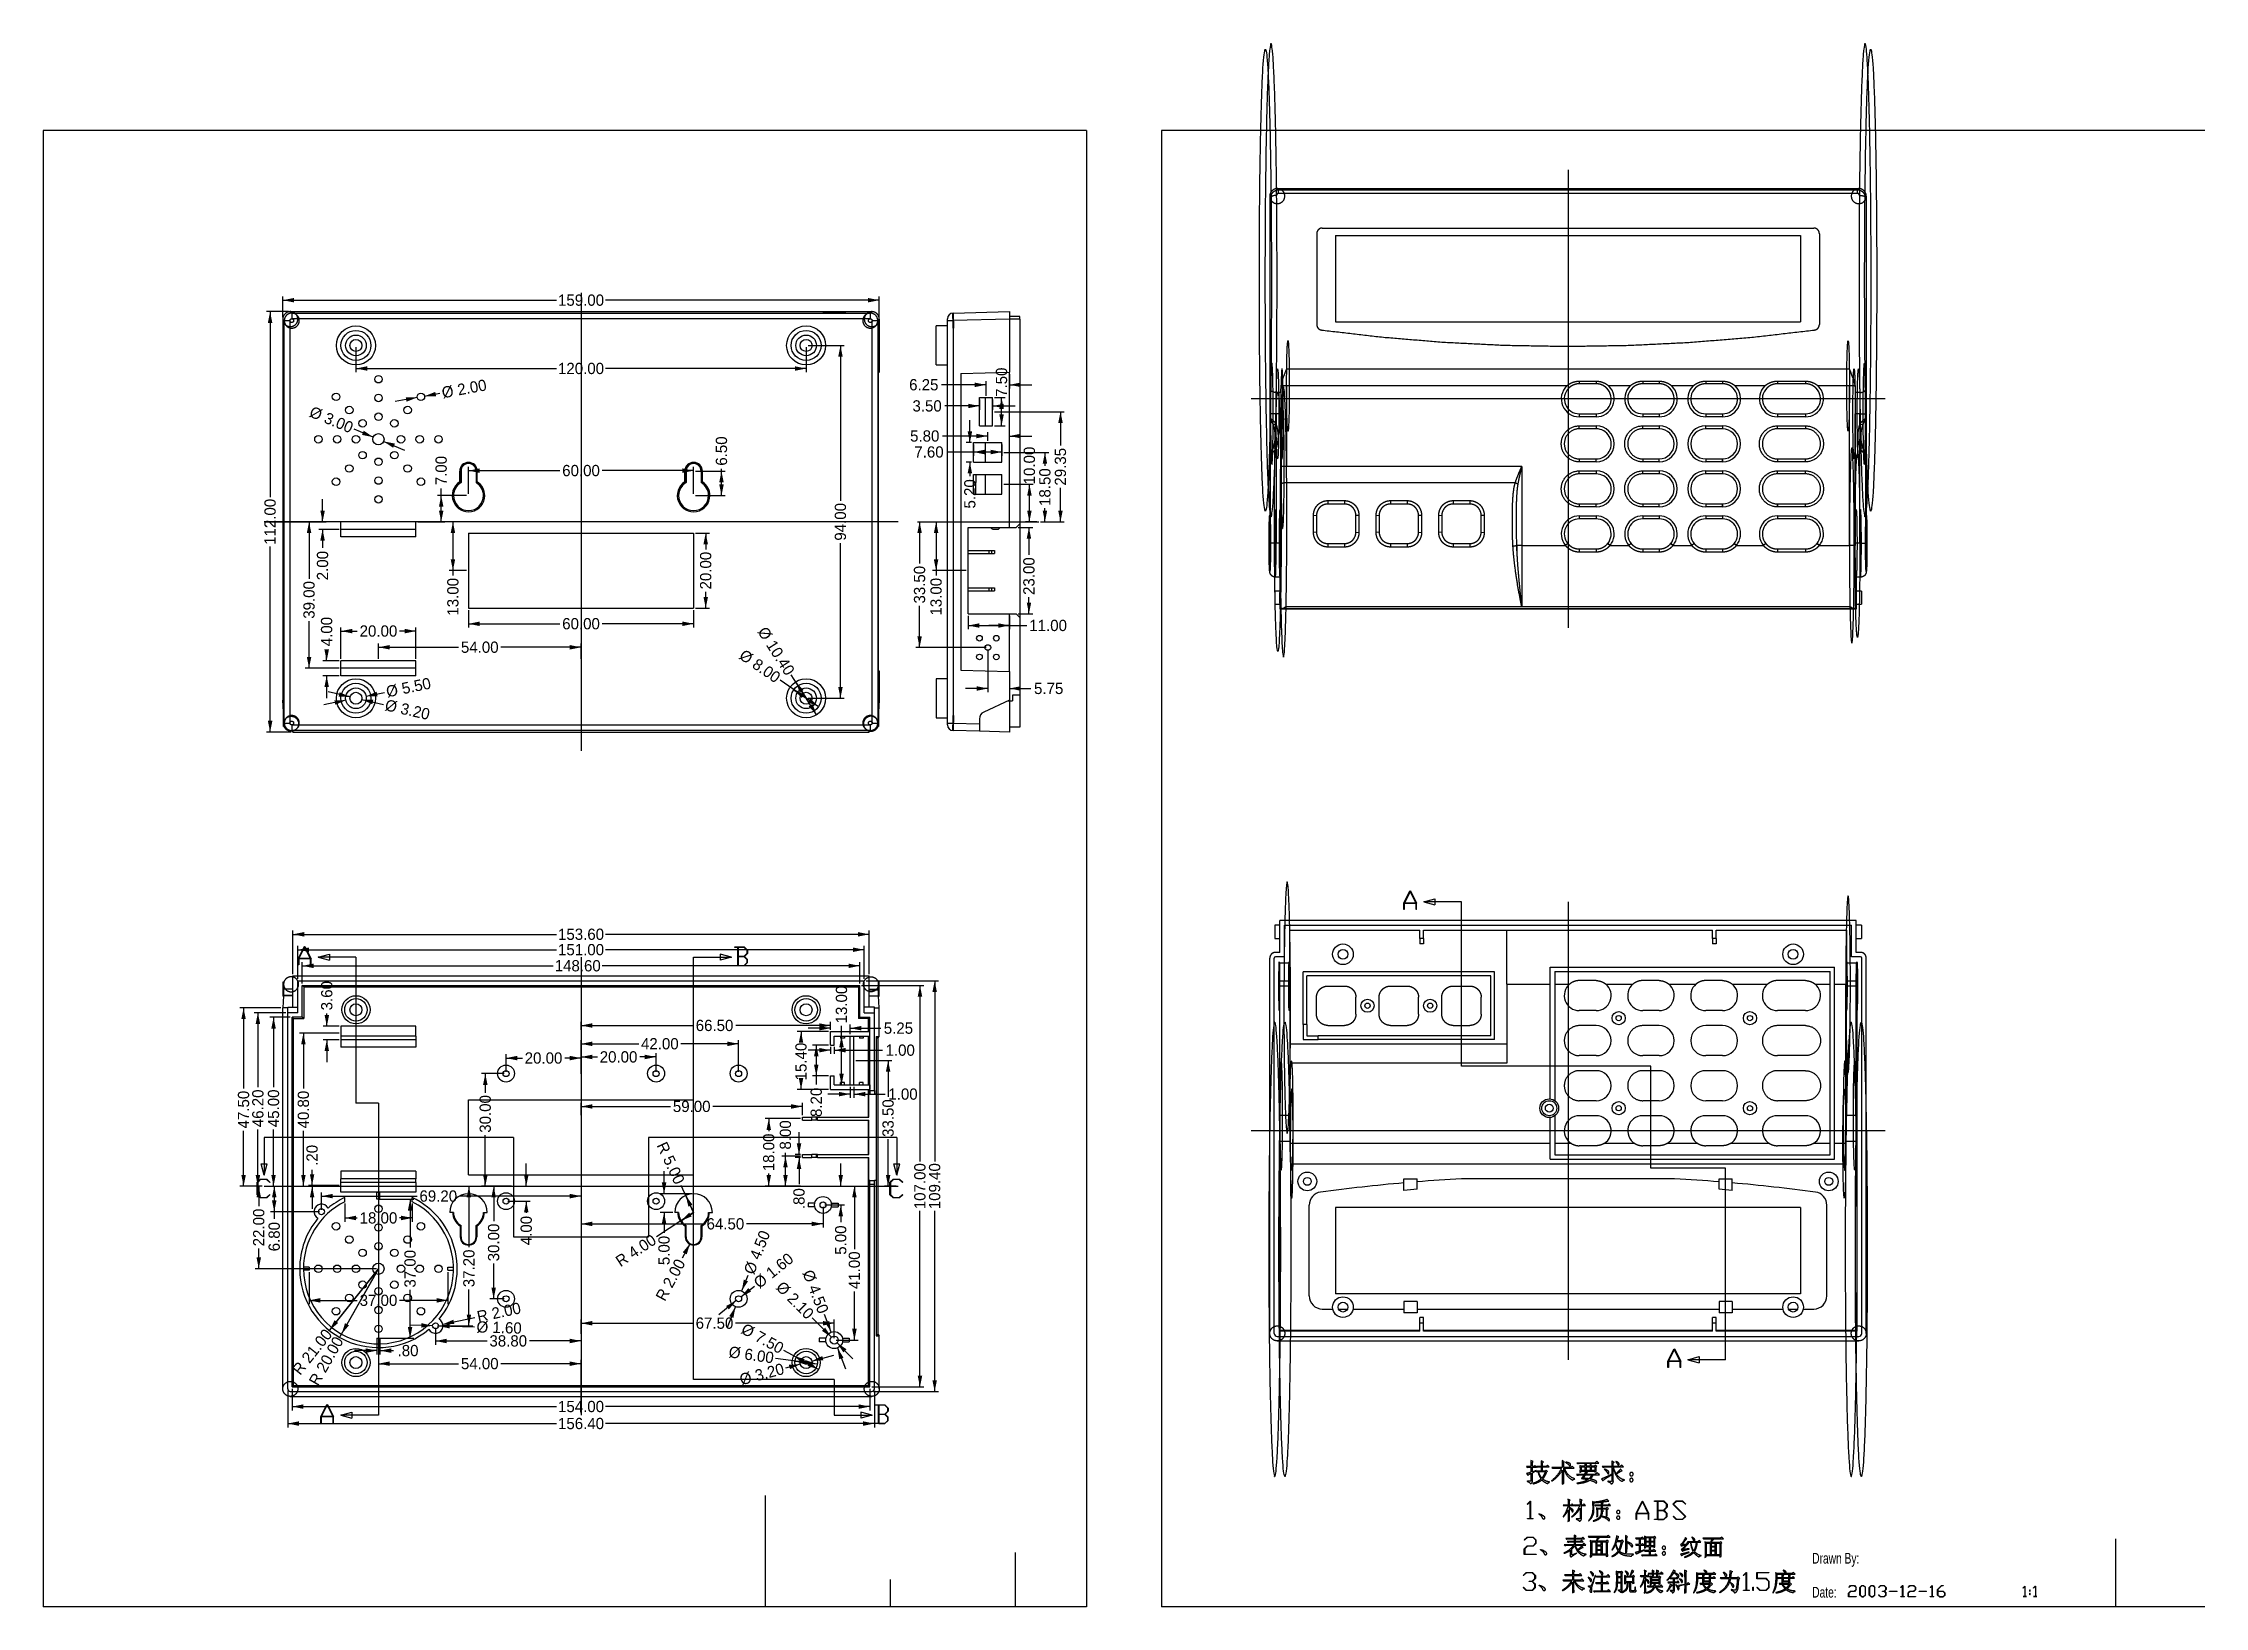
# Model space of a CAD drawing. Extents: x -143 to 433, y -329 to 88.
import ezdxf

# ---------------------------------------------------------------- set-up
doc = ezdxf.new("R2010")
doc.units = 0
doc.header["$MEASUREMENT"] = 0
for name, pattern in [('center', [0]), ('dashed', [0]), ('solid', [0])]:
    doc.linetypes.add(name, pattern=pattern)
doc.layers.add('254', color=7, linetype='solid')
doc.layers.add('255', color=7, linetype='solid')
doc.dimstyles.get("Standard").update_dxf_attribs({"dimtxt": 0.18, "dimasz": 0.18, "dimexe": 0.18, "dimexo": 0.0625, "dimgap": 0.09, "dimtad": 0, "dimtih": 1, "dimtoh": 1, "dimdec": 4, "dimzin": 0, "dimdsep": 46, "dimtxsty": 'Standard', "dimcen": 0.09, "dimadec": 0, "dimazin": 0, "dimtfac": 1, "dimtdec": 4, "dimtofl": 0, "dimtmove": 0, "dimatfit": 0, "dimfxl": 1, "dimtolj": 1, "dimtzin": 0, "dimarcsym": 0})

msp = doc.modelspace()

# ---------------------------------------------------------------- texts
at = {"layer": '255', "color": 0, "linetype": 'solid', "width": 0.714286}
for s, p in [('Drawn By:', (328.186, -317.565)), ('Date:', (328.186, -326.603))]:
    msp.add_text(s, height=2.854, dxfattribs=at).set_placement(p)

# ---------------------------------------------------------------- blocks, each defined once
blk = doc.blocks.new('*D59')
at = {"layer": '254', "color": 4, "linetype": 'solid'}
for p, q in [((-14.6, -217), (-14.6, -211)), ((-17.5, -217), (-13.6, -217)), ((-19.5, -221), (-13.6, -221)), ((-14.6, -221), (-14.6, -224.08))]:
    blk.add_line(p, q, dxfattribs=at)
for points in [[(-15.2, -214), (-14, -214), (-14.6, -217)], [(-14, -224), (-15.2, -224), (-14.6, -221)]]:
    blk.add_solid(points, dxfattribs=at)
at = {"layer": '254', "color": 4, "linetype": 'solid', "lineweight": 0, "insert": (-14.6, -228.82), "char_height": 3, "attachment_point": 5, "rotation": 90}
blk.add_mtext('{\\H3.000000;4.00}', dxfattribs=at)
blk = doc.blocks.new('*D60')
at = {"layer": '254', "color": 4, "linetype": 'solid'}
for p, q in [((0, -179.9), (0, -183.57)), ((0, -182.57), (4.36, -182.57)), ((20, -182.57), (15.64, -182.57)), ((20, -186.5), (20, -181.57))]:
    blk.add_line(p, q, dxfattribs=at)
for points in [[(3, -181.97), (3, -183.17), (0, -182.57)], [(17, -183.17), (17, -181.97), (20, -182.57)]]:
    blk.add_solid(points, dxfattribs=at)
at = {"layer": '254', "color": 4, "linetype": 'solid', "lineweight": 0, "insert": (10, -182.57), "char_height": 3, "attachment_point": 5}
blk.add_mtext('{\\H3.000000;20.00}', dxfattribs=at)
blk = doc.blocks.new('*D61')
at = {"layer": '254', "color": 4, "linetype": 'solid'}
for p, q in [((-30.5, -40), (-35.15, -40)), ((-34.15, -40), (-34.15, -53)), ((-30.5, -53), (-35.15, -53)), ((-34.15, -53), (-34.15, -53)), ((-34.15, -53), (-34.15, -54.33))]:
    blk.add_line(p, q, dxfattribs=at)
for points in [[(-33.55, -43), (-34.75, -43), (-34.15, -40)], [(-34.75, -50), (-33.55, -50), (-34.15, -53)]]:
    blk.add_solid(points, dxfattribs=at)
at = {"layer": '254', "color": 4, "linetype": 'solid', "lineweight": 0, "insert": (-34.15, -59.97), "char_height": 3, "attachment_point": 5, "rotation": 90}
blk.add_mtext('{\\H3.000000;13.00}', dxfattribs=at)
blk = doc.blocks.new('*D62')
at = {"layer": '254', "color": 4, "linetype": 'solid'}
for p, q in [((30.5, -43), (34.23, -43)), ((33.23, -43), (33.23, -47.36)), ((30.5, -63), (34.23, -63)), ((33.23, -63), (33.23, -58.64))]:
    blk.add_line(p, q, dxfattribs=at)
for points in [[(33.83, -46), (32.63, -46), (33.23, -43)], [(32.63, -60), (33.83, -60), (33.23, -63)]]:
    blk.add_solid(points, dxfattribs=at)
at = {"layer": '254', "color": 4, "linetype": 'solid', "lineweight": 0, "insert": (33.23, -53), "char_height": 3, "attachment_point": 5, "rotation": 90}
blk.add_mtext('{\\H3.000000;20.00}', dxfattribs=at)
blk = doc.blocks.new('*D63')
at = {"layer": '254', "color": 4, "linetype": 'solid'}
for p, q in [((-30, -63.5), (-30, -68.16)), ((-30, -67.16), (-5.64, -67.16)), ((30, -67.16), (5.64, -67.16)), ((30, -63.5), (30, -68.16))]:
    blk.add_line(p, q, dxfattribs=at)
for points in [[(-27, -66.56), (-27, -67.76), (-30, -67.16)], [(27, -67.76), (27, -66.56), (30, -67.16)]]:
    blk.add_solid(points, dxfattribs=at)
at = {"layer": '254', "color": 4, "linetype": 'solid', "lineweight": 0, "insert": (0, -67.16), "char_height": 3, "attachment_point": 5}
blk.add_mtext('{\\H3.000000;60.00}', dxfattribs=at)
blk = doc.blocks.new('*D64')
at = {"layer": '254', "color": 4, "linetype": 'solid'}
for p, q in [((30.5, -26.5), (38.44, -26.5)), ((37.44, -26.5), (37.44, -25.89)), ((37.44, -33), (37.44, -26.5)), ((37.44, -26.5), (37.44, -26.5)), ((30.5, -33), (38.44, -33))]:
    blk.add_line(p, q, dxfattribs=at)
for points in [[(38.04, -29.5), (36.84, -29.5), (37.44, -26.5)], [(36.84, -30), (38.04, -30), (37.44, -33)]]:
    blk.add_solid(points, dxfattribs=at)
at = {"layer": '254', "color": 4, "linetype": 'solid', "lineweight": 0, "insert": (37.44, -21.14), "char_height": 3, "attachment_point": 5, "rotation": 90}
blk.add_mtext('{\\H3.000000;6.50}', dxfattribs=at)
blk = doc.blocks.new('*D65')
at = {"layer": '254', "color": 4, "linetype": 'solid'}
for p, q in [((30, -224), (20.08, -230.53)), ((26.66, -226.2), (30, -224))]:
    blk.add_line(p, q, dxfattribs=at)
blk.add_solid([(28.83, -224.05), (29.49, -225.05), (26.66, -226.2)], dxfattribs=at)
at = {"layer": '254', "color": 4, "linetype": 'solid', "lineweight": 0, "insert": (14.62, -234.13), "char_height": 3, "attachment_point": 5, "rotation": 33.36534}
blk.add_mtext('{\\H3.000000;R 4.00}', dxfattribs=at)
blk = doc.blocks.new('*D66')
at = {"layer": '254', "color": 4, "linetype": 'solid'}
blk.add_line((29.06, -232.26), (26.94, -236.2), dxfattribs=at)
blk.add_solid([(28.17, -235.19), (27.11, -234.62), (29.06, -232.26)], dxfattribs=at)
at = {"layer": '254', "color": 4, "linetype": 'solid', "lineweight": 0, "insert": (23.85, -241.97), "char_height": 3, "attachment_point": 5, "rotation": 61.82729}
blk.add_mtext('{\\H3.000000;R 2.00}', dxfattribs=at)
blk = doc.blocks.new('*D67')
at = {"layer": '254', "color": 4, "linetype": 'solid'}
for p, q in [((22.13, -219), (22.13, -213)), ((29.5, -219), (21.13, -219)), ((24.5, -224), (21.13, -224)), ((22.13, -224), (22.13, -229.39))]:
    blk.add_line(p, q, dxfattribs=at)
for points in [[(21.53, -216), (22.73, -216), (22.13, -219)], [(22.73, -227), (21.53, -227), (22.13, -224)]]:
    blk.add_solid(points, dxfattribs=at)
at = {"layer": '254', "color": 4, "linetype": 'solid', "lineweight": 0, "insert": (22.13, -234.13), "char_height": 3, "attachment_point": 5, "rotation": 90}
blk.add_mtext('{\\H3.000000;5.00}', dxfattribs=at)
blk = doc.blocks.new('*D68')
at = {"layer": '254', "color": 4, "linetype": 'solid'}
for p, q in [((30, -224), (26.65, -216.78)), ((27.9, -219.46), (30, -224))]:
    blk.add_line(p, q, dxfattribs=at)
blk.add_solid([(29.7, -221.93), (28.61, -222.44), (27.9, -219.46)], dxfattribs=at)
at = {"layer": '254', "color": 4, "linetype": 'solid', "lineweight": 0, "insert": (23.9, -210.84), "char_height": 3, "attachment_point": 5, "rotation": 294.86078}
blk.add_mtext('{\\H3.000000;R 5.00}', dxfattribs=at)
blk = doc.blocks.new('*D69')
at = {"layer": '254', "color": 4, "linetype": 'solid'}
for p, q in [((103.65, -18.9), (103.65, -12.9)), ((104.1, -18.9), (102.65, -18.9)), ((104.1, -24.1), (102.65, -24.1)), ((103.65, -24.1), (103.65, -27.81))]:
    blk.add_line(p, q, dxfattribs=at)
for points in [[(103.05, -15.9), (104.25, -15.9), (103.65, -18.9)], [(104.25, -27.1), (103.05, -27.1), (103.65, -24.1)]]:
    blk.add_solid(points, dxfattribs=at)
at = {"layer": '254', "color": 4, "linetype": 'solid', "lineweight": 0, "insert": (103.65, -32.55), "char_height": 3, "attachment_point": 5, "rotation": 90}
blk.add_mtext('{\\H3.000000;5.20}', dxfattribs=at)
blk = doc.blocks.new('*D70')
at = {"layer": '254', "color": 4, "linetype": 'solid'}
for p, q in [((110.2, -6.9), (113.1, -6.9)), ((112.1, -14.4), (112.1, -6.9)), ((112.1, -6.9), (112.1, -6.9)), ((112.1, -6.9), (112.1, -6.9)), ((110.2, -14.4), (113.1, -14.4))]:
    blk.add_line(p, q, dxfattribs=at)
for points in [[(112.7, -9.9), (111.5, -9.9), (112.1, -6.9)], [(111.5, -11.4), (112.7, -11.4), (112.1, -14.4)]]:
    blk.add_solid(points, dxfattribs=at)
at = {"layer": '254', "color": 4, "linetype": 'solid', "lineweight": 0, "insert": (112.1, -2.8), "char_height": 3, "attachment_point": 5, "rotation": 90}
blk.add_mtext('{\\H3.000000;7.50}', dxfattribs=at)
blk = doc.blocks.new('*D71')
at = {"layer": '254', "color": 4, "linetype": 'solid'}
for p, q in [((104.6, -21.4), (97.49, -21.4)), ((104.6, -19.4), (104.6, -22.4)), ((104.6, -21.4), (104.6, -21.4)), ((112.2, -21.4), (104.6, -21.4)), ((112.2, -19.4), (112.2, -22.4))]:
    blk.add_line(p, q, dxfattribs=at)
for points in [[(107.6, -20.8), (107.6, -22), (104.6, -21.4)], [(109.2, -22), (109.2, -20.8), (112.2, -21.4)]]:
    blk.add_solid(points, dxfattribs=at)
at = {"layer": '254', "color": 4, "linetype": 'solid', "lineweight": 0, "insert": (92.75, -21.4), "char_height": 3, "attachment_point": 5}
blk.add_mtext('{\\H3.000000;7.60}', dxfattribs=at)
blk = doc.blocks.new('*D72')
at = {"layer": '254', "color": 4, "linetype": 'solid'}
for p, q in [((108.4, -17.14), (96.36, -17.14)), ((108.4, -18.4), (108.4, -16.14)), ((114.2, -18.4), (114.2, -16.14)), ((114.2, -17.14), (120.2, -17.14))]:
    blk.add_line(p, q, dxfattribs=at)
for points in [[(105.4, -17.74), (105.4, -16.54), (108.4, -17.14)], [(117.2, -16.54), (117.2, -17.74), (114.2, -17.14)]]:
    blk.add_solid(points, dxfattribs=at)
at = {"layer": '254', "color": 4, "linetype": 'solid', "lineweight": 0, "insert": (91.62, -17.14), "char_height": 3, "attachment_point": 5}
blk.add_mtext('{\\H3.000000;5.80}', dxfattribs=at)
blk = doc.blocks.new('*D73')
at = {"layer": '254', "color": 4, "linetype": 'solid'}
for p, q in [((102.99, -9.13), (96.99, -9.13)), ((106.2, -9.13), (102.99, -9.13)), ((106.2, -7.4), (106.2, -10.13)), ((109.7, -7.4), (109.7, -10.13)), ((109.7, -9.13), (115.7, -9.13))]:
    blk.add_line(p, q, dxfattribs=at)
for points in [[(103.2, -9.73), (103.2, -8.53), (106.2, -9.13)], [(112.7, -8.53), (112.7, -9.73), (109.7, -9.13)]]:
    blk.add_solid(points, dxfattribs=at)
at = {"layer": '254', "color": 4, "linetype": 'solid', "lineweight": 0, "insert": (92.25, -9.13), "char_height": 3, "attachment_point": 5}
blk.add_mtext('{\\H3.000000;3.50}', dxfattribs=at)
blk = doc.blocks.new('*D74')
at = {"layer": '254', "color": 4, "linetype": 'solid'}
for p, q in [((102.11, -3.49), (96.11, -3.49)), ((107.95, -3.49), (102.11, -3.49)), ((107.95, -6.4), (107.95, -2.49)), ((114.2, -0.66), (114.2, -4.49)), ((114.2, -3.49), (120.2, -3.49))]:
    blk.add_line(p, q, dxfattribs=at)
for points in [[(104.95, -4.09), (104.95, -2.89), (107.95, -3.49)], [(117.2, -2.89), (117.2, -4.09), (114.2, -3.49)]]:
    blk.add_solid(points, dxfattribs=at)
at = {"layer": '254', "color": 4, "linetype": 'solid', "lineweight": 0, "insert": (91.37, -3.49), "char_height": 3, "attachment_point": 5}
blk.add_mtext('{\\H3.000000;6.25}', dxfattribs=at)
blk = doc.blocks.new('*D75')
at = {"layer": '254', "color": 4, "linetype": 'solid'}
for p, q in [((103.2, -65), (103.2, -68.62)), ((103.2, -67.62), (108.7, -67.62)), ((114.2, -67.62), (108.7, -67.62)), ((108.7, -67.62), (112.87, -67.62)), ((112.87, -67.62), (118.87, -67.62)), ((114.2, -65), (114.2, -68.62))]:
    blk.add_line(p, q, dxfattribs=at)
for points in [[(106.2, -67.02), (106.2, -68.22), (103.2, -67.62)], [(111.2, -68.22), (111.2, -67.02), (114.2, -67.62)]]:
    blk.add_solid(points, dxfattribs=at)
at = {"layer": '254', "color": 4, "linetype": 'solid', "lineweight": 0, "insert": (124.51, -67.62), "char_height": 3, "attachment_point": 5}
blk.add_mtext('{\\H3.000000;11.00}', dxfattribs=at)
blk = doc.blocks.new('*D76')
at = {"layer": '254', "color": 4, "linetype": 'solid'}
for p, q in [((108.45, -74), (108.45, -85.4)), ((114.2, -80.34), (114.2, -85.4)), ((108.45, -84.4), (102.45, -84.4)), ((114.2, -84.4), (119.91, -84.4))]:
    blk.add_line(p, q, dxfattribs=at)
for points in [[(105.45, -85), (105.45, -83.8), (108.45, -84.4)], [(117.2, -83.8), (117.2, -85), (114.2, -84.4)]]:
    blk.add_solid(points, dxfattribs=at)
at = {"layer": '254', "color": 4, "linetype": 'solid', "lineweight": 0, "insert": (124.66, -84.4), "char_height": 3, "attachment_point": 5}
blk.add_mtext('{\\H3.000000;5.75}', dxfattribs=at)
blk = doc.blocks.new('*D77')
at = {"layer": '254', "color": 4, "linetype": 'solid'}
for p, q in [((90.2, -40), (91.25, -40)), ((90.25, -40), (90.25, -51.11)), ((90.25, -73.5), (90.25, -62.39)), ((107.95, -73.5), (89.25, -73.5))]:
    blk.add_line(p, q, dxfattribs=at)
for points in [[(90.85, -43), (89.65, -43), (90.25, -40)], [(89.65, -70.5), (90.85, -70.5), (90.25, -73.5)]]:
    blk.add_solid(points, dxfattribs=at)
at = {"layer": '254', "color": 4, "linetype": 'solid', "lineweight": 0, "insert": (90.25, -56.75), "char_height": 3, "attachment_point": 5, "rotation": 90}
blk.add_mtext('{\\H3.000000;33.50}', dxfattribs=at)
blk = doc.blocks.new('*D78')
at = {"layer": '254', "color": 4, "linetype": 'solid'}
for p, q in [((116.5, -41.5), (120.4, -41.5)), ((119.4, -41.5), (119.4, -48.82)), ((119.4, -64.5), (119.4, -60.1)), ((116.5, -64.5), (120.4, -64.5))]:
    blk.add_line(p, q, dxfattribs=at)
for points in [[(120, -44.5), (118.8, -44.5), (119.4, -41.5)], [(118.8, -61.5), (120, -61.5), (119.4, -64.5)]]:
    blk.add_solid(points, dxfattribs=at)
at = {"layer": '254', "color": 4, "linetype": 'solid', "lineweight": 0, "insert": (119.4, -54.46), "char_height": 3, "attachment_point": 5, "rotation": 90}
blk.add_mtext('{\\H3.000000;23.00}', dxfattribs=at)
blk = doc.blocks.new('*D79')
at = {"layer": '254', "color": 4, "linetype": 'solid'}
for p, q in [((90.2, -40), (95.65, -40)), ((94.65, -40), (94.65, -53)), ((102.7, -53), (93.65, -53)), ((94.65, -53), (94.65, -53)), ((94.65, -53), (94.65, -54.31))]:
    blk.add_line(p, q, dxfattribs=at)
for points in [[(95.25, -43), (94.05, -43), (94.65, -40)], [(94.05, -50), (95.25, -50), (94.65, -53)]]:
    blk.add_solid(points, dxfattribs=at)
at = {"layer": '254', "color": 4, "linetype": 'solid', "lineweight": 0, "insert": (94.65, -59.95), "char_height": 3, "attachment_point": 5, "rotation": 90}
blk.add_mtext('{\\H3.000000;13.00}', dxfattribs=at)
blk = doc.blocks.new('*D80')
at = {"layer": '254', "color": 4, "linetype": 'solid'}
for p, q in [((110.2, -10.65), (128.8, -10.65)), ((127.8, -10.65), (127.8, -19.68)), ((127.8, -40), (127.8, -30.97)), ((122.5, -40), (128.8, -40))]:
    blk.add_line(p, q, dxfattribs=at)
for points in [[(128.4, -13.65), (127.2, -13.65), (127.8, -10.65)], [(127.2, -37), (128.4, -37), (127.8, -40)]]:
    blk.add_solid(points, dxfattribs=at)
at = {"layer": '254', "color": 4, "linetype": 'solid', "lineweight": 0, "insert": (127.8, -25.33), "char_height": 3, "attachment_point": 5, "rotation": 90}
blk.add_mtext('{\\H3.000000;29.35}', dxfattribs=at)
blk = doc.blocks.new('*D81')
at = {"layer": '254', "color": 4, "linetype": 'solid'}
for p, q in [((112.7, -21.5), (124.66, -21.5)), ((123.66, -21.5), (123.66, -25.11)), ((122.5, -40), (124.66, -40)), ((123.66, -40), (123.66, -36.39))]:
    blk.add_line(p, q, dxfattribs=at)
for points in [[(124.26, -24.5), (123.06, -24.5), (123.66, -21.5)], [(123.06, -37), (124.26, -37), (123.66, -40)]]:
    blk.add_solid(points, dxfattribs=at)
at = {"layer": '254', "color": 4, "linetype": 'solid', "lineweight": 0, "insert": (123.66, -30.75), "char_height": 3, "attachment_point": 5, "rotation": 90}
blk.add_mtext('{\\H3.000000;18.50}', dxfattribs=at)
blk = doc.blocks.new('*D82')
at = {"layer": '254', "color": 4, "linetype": 'solid'}
for p, q in [((112.7, -30), (120.52, -30)), ((119.52, -40), (119.52, -30)), ((119.52, -30), (119.52, -30)), ((119.52, -30), (119.52, -30)), ((121.5, -40), (118.52, -40))]:
    blk.add_line(p, q, dxfattribs=at)
for points in [[(120.12, -33), (118.92, -33), (119.52, -30)], [(118.92, -37), (120.12, -37), (119.52, -40)]]:
    blk.add_solid(points, dxfattribs=at)
at = {"layer": '254', "color": 4, "linetype": 'solid', "lineweight": 0, "insert": (119.52, -25), "char_height": 3, "attachment_point": 5, "rotation": 90}
blk.add_mtext('{\\H3.000000;10.00}', dxfattribs=at)
blk = doc.blocks.new('*D83')
at = {"layer": '254', "color": 4, "linetype": 'solid'}
for p, q in [((76, -162.3), (95.27, -162.3)), ((94.27, -162.3), (94.27, -210.46)), ((94.27, -271.7), (94.27, -223.54)), ((78, -271.7), (95.27, -271.7))]:
    blk.add_line(p, q, dxfattribs=at)
for points in [[(94.87, -165.3), (93.67, -165.3), (94.27, -162.3)], [(93.67, -268.7), (94.87, -268.7), (94.27, -271.7)]]:
    blk.add_solid(points, dxfattribs=at)
at = {"layer": '254', "color": 4, "linetype": 'solid', "lineweight": 0, "insert": (94.27, -217), "char_height": 3, "attachment_point": 5, "rotation": 90}
blk.add_mtext('{\\H3.000000;109.40}', dxfattribs=at)
blk = doc.blocks.new('*D84')
at = {"layer": '254', "color": 4, "linetype": 'solid'}
for p, q in [((74.8, -163.5), (91.34, -163.5)), ((90.34, -163.5), (90.34, -210.46)), ((90.34, -270.5), (90.34, -223.54)), ((77.5, -270.5), (91.34, -270.5))]:
    blk.add_line(p, q, dxfattribs=at)
for points in [[(90.94, -166.5), (89.74, -166.5), (90.34, -163.5)], [(89.74, -267.5), (90.94, -267.5), (90.34, -270.5)]]:
    blk.add_solid(points, dxfattribs=at)
at = {"layer": '254', "color": 4, "linetype": 'solid', "lineweight": 0, "insert": (90.34, -217), "char_height": 3, "attachment_point": 5, "rotation": 90}
blk.add_mtext('{\\H3.000000;107.00}', dxfattribs=at)
blk = doc.blocks.new('*D85')
at = {"layer": '254', "color": 4, "linetype": 'solid'}
for p, q in [((-54, -239), (-64.26, -257.11)), ((-63.86, -256.4), (-54, -239))]:
    blk.add_line(p, q, dxfattribs=at)
blk.add_solid([(-62.91, -253.49), (-61.86, -254.08), (-63.86, -256.4)], dxfattribs=at)
at = {"layer": '254', "color": 4, "linetype": 'solid', "lineweight": 0, "insert": (-67.94, -263.58), "char_height": 3, "attachment_point": 5, "rotation": 60.45374}
blk.add_mtext('{\\H3.000000;R 20.00}', dxfattribs=at)
blk = doc.blocks.new('*D86')
at = {"layer": '254', "color": 4, "linetype": 'solid'}
for p, q in [((-67.09, -255.42), (-54, -239)), ((-54, -239), (-67.02, -255.33))]:
    blk.add_line(p, q, dxfattribs=at)
blk.add_solid([(-65.69, -252.7), (-64.75, -253.45), (-67.09, -255.42)], dxfattribs=at)
at = {"layer": '254', "color": 4, "linetype": 'solid', "lineweight": 0, "insert": (-71.66, -261.15), "char_height": 3, "attachment_point": 5, "rotation": 51.43331}
blk.add_mtext('{\\H3.000000;R 21.00}', dxfattribs=at)
blk = doc.blocks.new('*D87')
at = {"layer": '254', "color": 4, "linetype": 'solid'}
for p, q in [((-39.6, -254.18), (-45.59, -254)), ((-38, -254.23), (-28.37, -254.51))]:
    blk.add_line(p, q, dxfattribs=at)
for points in [[(-42.61, -254.69), (-42.58, -253.49), (-39.6, -254.18)], [(-34.98, -253.71), (-35.02, -254.91), (-38, -254.23)]]:
    blk.add_solid(points, dxfattribs=at)
at = {"layer": '254', "color": 4, "linetype": 'solid', "lineweight": 0, "insert": (-21.83, -254.7), "char_height": 3, "attachment_point": 5, "rotation": 358.311}
blk.add_mtext('{\\H3.000000;%%C 1.60}', dxfattribs=at)
blk = doc.blocks.new('*D88')
at = {"layer": '254', "color": 4, "linetype": 'solid'}
blk.add_line((-36.84, -253.79), (-28.3, -251.97), dxfattribs=at)
blk.add_solid([(-34.03, -252.57), (-33.78, -253.75), (-36.84, -253.79)], dxfattribs=at)
at = {"layer": '254', "color": 4, "linetype": 'solid', "lineweight": 0, "insert": (-21.9, -250.61), "char_height": 3, "attachment_point": 5, "rotation": 12.01269}
blk.add_mtext('{\\H3.000000;R 2.00}', dxfattribs=at)
blk = doc.blocks.new('*D89')
at = {"layer": '254', "color": 4, "linetype": 'solid'}
for p, q in [((41.38, -247.5), (36.69, -251.25)), ((42.62, -246.5), (46.22, -243.62))]:
    blk.add_line(p, q, dxfattribs=at)
for points in [[(39.41, -249.84), (38.66, -248.91), (41.38, -247.5)], [(44.59, -244.15), (45.34, -245.09), (42.62, -246.5)]]:
    blk.add_solid(points, dxfattribs=at)
at = {"layer": '254', "color": 4, "linetype": 'solid', "lineweight": 0, "insert": (51.33, -239.52), "char_height": 3, "attachment_point": 5, "rotation": 38.70862}
blk.add_mtext('{\\H3.000000;%%C 1.60}', dxfattribs=at)
blk = doc.blocks.new('*D90')
at = {"layer": '254', "color": 4, "linetype": 'solid'}
for p, q in [((42.83, -244.91), (44.51, -240.72)), ((41.17, -249.09), (38.94, -254.66))]:
    blk.add_line(p, q, dxfattribs=at)
for points in [[(43.39, -241.9), (44.5, -242.35), (42.83, -244.91)], [(40.61, -252.1), (39.5, -251.65), (41.17, -249.09)]]:
    blk.add_solid(points, dxfattribs=at)
at = {"layer": '254', "color": 4, "linetype": 'solid', "lineweight": 0, "insert": (46.93, -234.64), "char_height": 3, "attachment_point": 5, "rotation": 68.25259}
blk.add_mtext('{\\H3.000000;%%C 4.50}', dxfattribs=at)
blk = doc.blocks.new('*D91')
at = {"layer": '254', "color": 4, "linetype": 'solid'}
for p, q in [((66.76, -257.25), (61.62, -252.08)), ((68.24, -258.74), (72.47, -263))]:
    blk.add_line(p, q, dxfattribs=at)
for points in [[(64.22, -255.55), (65.07, -254.7), (66.76, -257.25)], [(70.78, -260.45), (69.93, -261.3), (68.24, -258.74)]]:
    blk.add_solid(points, dxfattribs=at)
at = {"layer": '254', "color": 4, "linetype": 'solid', "lineweight": 0, "insert": (57.01, -247.43), "char_height": 3, "attachment_point": 5, "rotation": 314.80292}
blk.add_mtext('{\\H3.000000;%%C 2.10}', dxfattribs=at)
blk = doc.blocks.new('*D92')
at = {"layer": '254', "color": 4, "linetype": 'solid'}
for p, q in [((66.68, -255.9), (64.86, -251.22)), ((68.32, -260.1), (70.49, -265.69))]:
    blk.add_line(p, q, dxfattribs=at)
for points in [[(65.04, -253.32), (66.16, -252.89), (66.68, -255.9)], [(69.96, -262.67), (68.84, -263.11), (68.32, -260.1)]]:
    blk.add_solid(points, dxfattribs=at)
at = {"layer": '254', "color": 4, "linetype": 'solid', "lineweight": 0, "insert": (62.49, -245.12), "char_height": 3, "attachment_point": 5, "rotation": 291.25357}
blk.add_mtext('{\\H3.000000;%%C 4.50}', dxfattribs=at)
blk = doc.blocks.new('*D93')
at = {"layer": '254', "color": 4, "linetype": 'solid'}
for p, q in [((58.45, -264.41), (54.52, -265.45)), ((61.55, -263.59), (67.35, -262.05))]:
    blk.add_line(p, q, dxfattribs=at)
for points in [[(55.71, -265.76), (55.4, -264.6), (58.45, -264.41)], [(64.29, -262.24), (64.6, -263.4), (61.55, -263.59)]]:
    blk.add_solid(points, dxfattribs=at)
at = {"layer": '254', "color": 4, "linetype": 'solid', "lineweight": 0, "insert": (48.2, -267.12), "char_height": 3, "attachment_point": 5, "rotation": 14.83333}
blk.add_mtext('{\\H3.000000;%%C 3.20}', dxfattribs=at)
blk = doc.blocks.new('*D94')
at = {"layer": '254', "color": 4, "linetype": 'solid'}
for p, q in [((60, -264), (51.86, -262.87)), ((57.03, -263.59), (60, -264)), ((62.97, -264.41), (60, -264))]:
    blk.add_line(p, q, dxfattribs=at)
for points in [[(60.08, -263.41), (59.92, -264.59), (57.03, -263.59)], [(59.92, -264.59), (60.08, -263.41), (62.97, -264.41)]]:
    blk.add_solid(points, dxfattribs=at)
at = {"layer": '254', "color": 4, "linetype": 'solid', "lineweight": 0, "insert": (45.38, -261.97), "char_height": 3, "attachment_point": 5, "rotation": 352.10354}
blk.add_mtext('{\\H3.000000;%%C 6.00}', dxfattribs=at)
blk = doc.blocks.new('*D95')
at = {"layer": '254', "color": 4, "linetype": 'solid'}
for p, q in [((60, -264), (54.1, -260.77)), ((56.71, -262.2), (60, -264)), ((63.29, -265.8), (60, -264))]:
    blk.add_line(p, q, dxfattribs=at)
for points in [[(59.63, -263.11), (59.05, -264.17), (56.71, -262.2)], [(60.37, -264.89), (60.95, -263.83), (63.29, -265.8)]]:
    blk.add_solid(points, dxfattribs=at)
at = {"layer": '254', "color": 4, "linetype": 'solid', "lineweight": 0, "insert": (48.36, -257.62), "char_height": 3, "attachment_point": 5, "rotation": 331.28967}
blk.add_mtext('{\\H3.000000;%%C 7.50}', dxfattribs=at)
blk = doc.blocks.new('*D96')
at = {"layer": '254', "color": 4, "linetype": 'solid'}
for p, q in [((71.75, -192.48), (65.75, -192.48)), ((71.75, -190.5), (71.75, -193.48)), ((72.75, -190.5), (72.75, -193.48)), ((72.75, -192.48), (81.08, -192.48))]:
    blk.add_line(p, q, dxfattribs=at)
for points in [[(68.75, -193.08), (68.75, -191.88), (71.75, -192.48)], [(75.75, -191.88), (75.75, -193.08), (72.75, -192.48)]]:
    blk.add_solid(points, dxfattribs=at)
at = {"layer": '254', "color": 4, "linetype": 'solid', "lineweight": 0, "insert": (85.82, -192.48), "char_height": 3, "attachment_point": 5}
blk.add_mtext('{\\H3.000000;1.00}', dxfattribs=at)
blk = doc.blocks.new('*D97')
at = {"layer": '254', "color": 4, "linetype": 'solid'}
for p, q in [((66.5, -180.77), (60.5, -180.77)), ((66.5, -179.9), (66.5, -181.77)), ((67.5, -179.9), (67.5, -181.77)), ((67.5, -180.77), (80.34, -180.77))]:
    blk.add_line(p, q, dxfattribs=at)
for points in [[(63.5, -181.37), (63.5, -180.17), (66.5, -180.77)], [(70.5, -180.17), (70.5, -181.37), (67.5, -180.77)]]:
    blk.add_solid(points, dxfattribs=at)
at = {"layer": '254', "color": 4, "linetype": 'solid', "lineweight": 0, "insert": (85.08, -180.77), "char_height": 3, "attachment_point": 5}
blk.add_mtext('{\\H3.000000;1.00}', dxfattribs=at)
blk = doc.blocks.new('*D98')
at = {"layer": '254', "color": 4, "linetype": 'solid'}
for p, q in [((66.5, -174.91), (60.5, -174.91)), ((66.5, -175.3), (66.5, -173.91)), ((71.75, -176.5), (71.75, -173.91)), ((71.75, -174.91), (79.87, -174.91))]:
    blk.add_line(p, q, dxfattribs=at)
for points in [[(63.5, -175.51), (63.5, -174.31), (66.5, -174.91)], [(74.75, -174.31), (74.75, -175.51), (71.75, -174.91)]]:
    blk.add_solid(points, dxfattribs=at)
at = {"layer": '254', "color": 4, "linetype": 'solid', "lineweight": 0, "insert": (84.61, -174.91), "char_height": 3, "attachment_point": 5}
blk.add_mtext('{\\H3.000000;5.25}', dxfattribs=at)
blk = doc.blocks.new('*D99')
at = {"layer": '254', "color": 4, "linetype": 'solid'}
for p, q in [((68, -177), (70.43, -177)), ((69.43, -177), (69.43, -174.25)), ((69.43, -190), (69.43, -177)), ((69.43, -177), (69.43, -177)), ((68, -190), (70.43, -190))]:
    blk.add_line(p, q, dxfattribs=at)
for points in [[(70.03, -180), (68.83, -180), (69.43, -177)], [(68.83, -187), (70.03, -187), (69.43, -190)]]:
    blk.add_solid(points, dxfattribs=at)
at = {"layer": '254', "color": 4, "linetype": 'solid', "lineweight": 0, "insert": (69.43, -168.61), "char_height": 3, "attachment_point": 5, "rotation": 90}
blk.add_mtext('{\\H3.000000;13.00}', dxfattribs=at)
blk = doc.blocks.new('*D100')
at = {"layer": '254', "color": 4, "linetype": 'solid'}
for p, q in [((66, -175.8), (57.64, -175.8)), ((58.64, -175.8), (58.64, -178.15)), ((58.64, -191.2), (58.64, -189.44)), ((66, -191.2), (57.64, -191.2))]:
    blk.add_line(p, q, dxfattribs=at)
for points in [[(59.24, -178.8), (58.04, -178.8), (58.64, -175.8)], [(58.04, -188.2), (59.24, -188.2), (58.64, -191.2)]]:
    blk.add_solid(points, dxfattribs=at)
at = {"layer": '254', "color": 4, "linetype": 'solid', "lineweight": 0, "insert": (58.64, -183.8), "char_height": 3, "attachment_point": 5, "rotation": 90}
blk.add_mtext('{\\H3.000000;15.40}', dxfattribs=at)
blk = doc.blocks.new('*D101')
at = {"layer": '254', "color": 4, "linetype": 'solid'}
for p, q in [((66, -179.4), (61.71, -179.4)), ((62.71, -179.4), (62.71, -187.6)), ((66, -187.6), (61.71, -187.6)), ((62.71, -187.6), (62.71, -187.6)), ((62.71, -187.6), (62.71, -189.93))]:
    blk.add_line(p, q, dxfattribs=at)
for points in [[(63.31, -182.4), (62.11, -182.4), (62.71, -179.4)], [(62.11, -184.6), (63.31, -184.6), (62.71, -187.6)]]:
    blk.add_solid(points, dxfattribs=at)
at = {"layer": '254', "color": 4, "linetype": 'solid', "lineweight": 0, "insert": (62.71, -194.67), "char_height": 3, "attachment_point": 5, "rotation": 90}
blk.add_mtext('{\\H3.000000;8.20}', dxfattribs=at)
blk = doc.blocks.new('*D102')
at = {"layer": '254', "color": 4, "linetype": 'solid'}
for p, q in [((73.25, -183.5), (82.86, -183.5)), ((81.86, -183.5), (81.86, -193.22)), ((81.86, -217), (81.86, -204.51)), ((84, -217), (80.86, -217))]:
    blk.add_line(p, q, dxfattribs=at)
for points in [[(82.46, -186.5), (81.26, -186.5), (81.86, -183.5)], [(81.26, -214), (82.46, -214), (81.86, -217)]]:
    blk.add_solid(points, dxfattribs=at)
at = {"layer": '254', "color": 4, "linetype": 'solid', "lineweight": 0, "insert": (81.86, -198.86), "char_height": 3, "attachment_point": 5, "rotation": 90}
blk.add_mtext('{\\H3.000000;33.50}', dxfattribs=at)
blk = doc.blocks.new('*D103')
at = {"layer": '254', "color": 4, "linetype": 'solid'}
for p, q in [((58.11, -208.6), (58.11, -202.6)), ((58.5, -208.6), (57.11, -208.6)), ((58.5, -209.4), (57.11, -209.4)), ((58.11, -209.4), (58.11, -216.48))]:
    blk.add_line(p, q, dxfattribs=at)
for points in [[(57.51, -205.6), (58.71, -205.6), (58.11, -208.6)], [(58.71, -212.4), (57.51, -212.4), (58.11, -209.4)]]:
    blk.add_solid(points, dxfattribs=at)
at = {"layer": '254', "color": 4, "linetype": 'solid', "lineweight": 0, "insert": (58.11, -220.32), "char_height": 3, "attachment_point": 5, "rotation": 90}
blk.add_mtext('{\\H3.000000;.80}', dxfattribs=at)
blk = doc.blocks.new('*D104')
at = {"layer": '254', "color": 4, "linetype": 'solid'}
for p, q in [((58.5, -199), (49.04, -199)), ((50.04, -199), (50.04, -202.36)), ((58.5, -217), (49.04, -217)), ((50.04, -217), (50.04, -213.64))]:
    blk.add_line(p, q, dxfattribs=at)
for points in [[(50.64, -202), (49.44, -202), (50.04, -199)], [(49.44, -214), (50.64, -214), (50.04, -217)]]:
    blk.add_solid(points, dxfattribs=at)
at = {"layer": '254', "color": 4, "linetype": 'solid', "lineweight": 0, "insert": (50.04, -208), "char_height": 3, "attachment_point": 5, "rotation": 90}
blk.add_mtext('{\\H3.000000;18.00}', dxfattribs=at)
blk = doc.blocks.new('*D105')
at = {"layer": '254', "color": 4, "linetype": 'solid'}
for p, q in [((58.5, -209), (53.49, -209)), ((54.49, -209), (54.49, -208.08)), ((54.49, -217), (54.49, -209)), ((54.49, -209), (54.49, -209)), ((58.5, -217), (53.49, -217))]:
    blk.add_line(p, q, dxfattribs=at)
for points in [[(55.09, -212), (53.89, -212), (54.49, -209)], [(53.89, -214), (55.09, -214), (54.49, -217)]]:
    blk.add_solid(points, dxfattribs=at)
at = {"layer": '254', "color": 4, "linetype": 'solid', "lineweight": 0, "insert": (54.49, -203.34), "char_height": 3, "attachment_point": 5, "rotation": 90}
blk.add_mtext('{\\H3.000000;8.00}', dxfattribs=at)
blk = doc.blocks.new('*D106')
at = {"layer": '254', "color": 4, "linetype": 'solid'}
for p, q in [((-80, -169.5), (-90.96, -169.5)), ((-89.96, -169.5), (-89.96, -190.96)), ((-89.96, -217), (-89.96, -202.25)), ((-85, -217), (-90.96, -217))]:
    blk.add_line(p, q, dxfattribs=at)
for points in [[(-89.36, -172.5), (-90.56, -172.5), (-89.96, -169.5)], [(-90.56, -214), (-89.36, -214), (-89.96, -217)]]:
    blk.add_solid(points, dxfattribs=at)
at = {"layer": '254', "color": 4, "linetype": 'solid', "lineweight": 0, "insert": (-89.96, -196.6), "char_height": 3, "attachment_point": 5, "rotation": 90}
blk.add_mtext('{\\H3.000000;47.50}', dxfattribs=at)
blk = doc.blocks.new('*D107')
at = {"layer": '254', "color": 4, "linetype": 'solid'}
for p, q in [((-78.7, -170.8), (-87.14, -170.8)), ((-86.14, -170.8), (-86.14, -190.61)), ((-86.14, -217), (-86.14, -201.9)), ((-85, -217), (-87.14, -217))]:
    blk.add_line(p, q, dxfattribs=at)
for points in [[(-85.54, -173.8), (-86.74, -173.8), (-86.14, -170.8)], [(-86.74, -214), (-85.54, -214), (-86.14, -217)]]:
    blk.add_solid(points, dxfattribs=at)
at = {"layer": '254', "color": 4, "linetype": 'solid', "lineweight": 0, "insert": (-86.14, -196.26), "char_height": 3, "attachment_point": 5, "rotation": 90}
blk.add_mtext('{\\H3.000000;46.20}', dxfattribs=at)
blk = doc.blocks.new('*D108')
at = {"layer": '254', "color": 4, "linetype": 'solid'}
for p, q in [((-77.5, -172), (-82.97, -172)), ((-81.97, -172), (-81.97, -190.61)), ((-81.97, -217), (-81.97, -201.9)), ((-84, -217), (-80.97, -217))]:
    blk.add_line(p, q, dxfattribs=at)
for points in [[(-81.37, -175), (-82.57, -175), (-81.97, -172)], [(-82.57, -214), (-81.37, -214), (-81.97, -217)]]:
    blk.add_solid(points, dxfattribs=at)
at = {"layer": '254', "color": 4, "linetype": 'solid', "lineweight": 0, "insert": (-81.97, -196.26), "char_height": 3, "attachment_point": 5, "rotation": 90}
blk.add_mtext('{\\H3.000000;45.00}', dxfattribs=at)
blk = doc.blocks.new('*D109')
at = {"layer": '254', "color": 4, "linetype": 'solid'}
for p, q in [((-31.5, -217), (-28.88, -217)), ((-29.88, -217), (-29.88, -233.25)), ((-29.88, -254.2), (-29.88, -244.54)), ((-38.3, -254.2), (-28.88, -254.2))]:
    blk.add_line(p, q, dxfattribs=at)
for points in [[(-29.28, -220), (-30.48, -220), (-29.88, -217)], [(-30.48, -251.2), (-29.28, -251.2), (-29.88, -254.2)]]:
    blk.add_solid(points, dxfattribs=at)
at = {"layer": '254', "color": 4, "linetype": 'solid', "lineweight": 0, "insert": (-29.88, -238.9), "char_height": 3, "attachment_point": 5, "rotation": 90}
blk.add_mtext('{\\H3.000000;37.20}', dxfattribs=at)
blk = doc.blocks.new('*D110')
at = {"layer": '254', "color": 4, "linetype": 'solid'}
for p, q in [((-53.9, -220.5), (-44.57, -220.5)), ((-45.57, -220.5), (-45.57, -233.36)), ((-45.57, -257.5), (-45.57, -244.64)), ((-53.9, -257.5), (-44.57, -257.5))]:
    blk.add_line(p, q, dxfattribs=at)
for points in [[(-44.97, -223.5), (-46.17, -223.5), (-45.57, -220.5)], [(-46.17, -254.5), (-44.97, -254.5), (-45.57, -257.5)]]:
    blk.add_solid(points, dxfattribs=at)
at = {"layer": '254', "color": 4, "linetype": 'solid', "lineweight": 0, "insert": (-45.57, -239), "char_height": 3, "attachment_point": 5, "rotation": 90}
blk.add_mtext('{\\H3.000000;37.00}', dxfattribs=at)
blk = doc.blocks.new('*D111')
at = {"layer": '254', "color": 4, "linetype": 'solid'}
for p, q in [((-85, -217), (-86.91, -217)), ((-85.91, -217), (-85.91, -222.36)), ((-85.91, -239), (-85.91, -233.64)), ((-54.5, -239), (-86.91, -239))]:
    blk.add_line(p, q, dxfattribs=at)
for points in [[(-85.31, -220), (-86.51, -220), (-85.91, -217)], [(-86.51, -236), (-85.31, -236), (-85.91, -239)]]:
    blk.add_solid(points, dxfattribs=at)
at = {"layer": '254', "color": 4, "linetype": 'solid', "lineweight": 0, "insert": (-85.91, -228), "char_height": 3, "attachment_point": 5, "rotation": 90}
blk.add_mtext('{\\H3.000000;22.00}', dxfattribs=at)
blk = doc.blocks.new('*D112')
at = {"layer": '254', "color": 4, "linetype": 'solid'}
for p, q in [((-84, -217), (-80.78, -217)), ((-81.78, -217), (-81.78, -223.8)), ((-69.7, -223.8), (-82.78, -223.8)), ((-81.78, -223.8), (-81.78, -223.8)), ((-81.78, -223.8), (-81.78, -225.71))]:
    blk.add_line(p, q, dxfattribs=at)
for points in [[(-81.18, -220), (-82.38, -220), (-81.78, -217)], [(-82.38, -220.8), (-81.18, -220.8), (-81.78, -223.8)]]:
    blk.add_solid(points, dxfattribs=at)
at = {"layer": '254', "color": 4, "linetype": 'solid', "lineweight": 0, "insert": (-81.78, -230.45), "char_height": 3, "attachment_point": 5, "rotation": 90}
blk.add_mtext('{\\H3.000000;6.80}', dxfattribs=at)
blk = doc.blocks.new('*D113')
at = {"layer": '254', "color": 4, "linetype": 'solid'}
for p, q in [((63.3, -217), (73.87, -217)), ((72.87, -217), (72.87, -233.76)), ((72.87, -258), (72.87, -245.05)), ((68, -258), (73.87, -258))]:
    blk.add_line(p, q, dxfattribs=at)
for points in [[(73.47, -220), (72.27, -220), (72.87, -217)], [(72.27, -255), (73.47, -255), (72.87, -258)]]:
    blk.add_solid(points, dxfattribs=at)
at = {"layer": '254', "color": 4, "linetype": 'solid', "lineweight": 0, "insert": (72.87, -239.4), "char_height": 3, "attachment_point": 5, "rotation": 90}
blk.add_mtext('{\\H3.000000;41.00}', dxfattribs=at)
blk = doc.blocks.new('*D114')
at = {"layer": '254', "color": 4, "linetype": 'solid'}
for p, q in [((69.23, -217), (69.23, -211)), ((63.3, -217), (70.23, -217)), ((65, -222), (70.23, -222)), ((69.23, -222), (69.23, -226.63))]:
    blk.add_line(p, q, dxfattribs=at)
for points in [[(68.63, -214), (69.83, -214), (69.23, -217)], [(69.83, -225), (68.63, -225), (69.23, -222)]]:
    blk.add_solid(points, dxfattribs=at)
at = {"layer": '254', "color": 4, "linetype": 'solid', "lineweight": 0, "insert": (69.23, -231.37), "char_height": 3, "attachment_point": 5, "rotation": 90}
blk.add_mtext('{\\H3.000000;5.00}', dxfattribs=at)
blk = doc.blocks.new('*D115')
at = {"layer": '254', "color": 4, "linetype": 'solid'}
for p, q in [((-18.5, -217), (-24.29, -217)), ((-23.29, -217), (-23.29, -226.36)), ((-23.29, -247), (-23.29, -237.64)), ((-20.5, -247), (-24.29, -247))]:
    blk.add_line(p, q, dxfattribs=at)
for points in [[(-22.69, -220), (-23.89, -220), (-23.29, -217)], [(-23.89, -244), (-22.69, -244), (-23.29, -247)]]:
    blk.add_solid(points, dxfattribs=at)
at = {"layer": '254', "color": 4, "linetype": 'solid', "lineweight": 0, "insert": (-23.29, -232), "char_height": 3, "attachment_point": 5, "rotation": 90}
blk.add_mtext('{\\H3.000000;30.00}', dxfattribs=at)
blk = doc.blocks.new('*D116')
at = {"layer": '254', "color": 4, "linetype": 'solid'}
for p, q in [((-20.5, -187), (-26.52, -187)), ((-25.52, -187), (-25.52, -192.11)), ((-25.52, -217), (-25.52, -203.4)), ((-18.5, -217), (-26.52, -217))]:
    blk.add_line(p, q, dxfattribs=at)
for points in [[(-24.92, -190), (-26.12, -190), (-25.52, -187)], [(-26.12, -214), (-24.92, -214), (-25.52, -217)]]:
    blk.add_solid(points, dxfattribs=at)
at = {"layer": '254', "color": 4, "linetype": 'solid', "lineweight": 0, "insert": (-25.52, -197.75), "char_height": 3, "attachment_point": 5, "rotation": 90}
blk.add_mtext('{\\H3.000000;30.00}', dxfattribs=at)
blk = doc.blocks.new('*D117')
at = {"layer": '254', "color": 4, "linetype": 'solid'}
for p, q in [((-69.2, -223.3), (-69.2, -218.65)), ((0, -217.5), (0, -220.65)), ((-69.2, -219.65), (-43.7, -219.65)), ((0, -219.65), (-32.41, -219.65))]:
    blk.add_line(p, q, dxfattribs=at)
for points in [[(-66.2, -219.05), (-66.2, -220.25), (-69.2, -219.65)], [(-3, -220.25), (-3, -219.05), (0, -219.65)]]:
    blk.add_solid(points, dxfattribs=at)
at = {"layer": '254', "color": 4, "linetype": 'solid', "lineweight": 0, "insert": (-38.05, -219.65), "char_height": 3, "attachment_point": 5}
blk.add_mtext('{\\H3.000000;69.20}', dxfattribs=at)
blk = doc.blocks.new('*D118')
at = {"layer": '254', "color": 4, "linetype": 'solid'}
for p, q in [((-38.8, -254.7), (-38.8, -259.24)), ((-38.8, -258.24), (-25.04, -258.24)), ((0, -258.24), (-13.75, -258.24)), ((0, -258), (0, -259.24))]:
    blk.add_line(p, q, dxfattribs=at)
for points in [[(-35.8, -257.64), (-35.8, -258.84), (-38.8, -258.24)], [(-3, -258.84), (-3, -257.64), (0, -258.24)]]:
    blk.add_solid(points, dxfattribs=at)
at = {"layer": '254', "color": 4, "linetype": 'solid', "lineweight": 0, "insert": (-19.4, -258.24), "char_height": 3, "attachment_point": 5}
blk.add_mtext('{\\H3.000000;38.80}', dxfattribs=at)
blk = doc.blocks.new('*D119')
at = {"layer": '254', "color": 4, "linetype": 'solid'}
for p, q in [((-54.4, -258), (-54.4, -261.82)), ((-53.6, -258), (-53.6, -261.82)), ((-54.4, -260.82), (-60.4, -260.82)), ((-53.6, -260.82), (-49.97, -260.82))]:
    blk.add_line(p, q, dxfattribs=at)
for points in [[(-57.4, -261.42), (-57.4, -260.22), (-54.4, -260.82)], [(-50.6, -260.22), (-50.6, -261.42), (-53.6, -260.82)]]:
    blk.add_solid(points, dxfattribs=at)
at = {"layer": '254', "color": 4, "linetype": 'solid', "lineweight": 0, "insert": (-46.12, -260.82), "char_height": 3, "attachment_point": 5}
blk.add_mtext('{\\H3.000000;.80}', dxfattribs=at)
blk = doc.blocks.new('*D120')
at = {"layer": '254', "color": 4, "linetype": 'solid'}
for p, q in [((-72.5, -239.9), (-72.5, -248.42)), ((-35.5, -239.9), (-35.5, -248.42)), ((-72.5, -247.42), (-59.64, -247.42)), ((-35.5, -247.42), (-48.36, -247.42))]:
    blk.add_line(p, q, dxfattribs=at)
for points in [[(-69.5, -246.82), (-69.5, -248.02), (-72.5, -247.42)], [(-38.5, -248.02), (-38.5, -246.82), (-35.5, -247.42)]]:
    blk.add_solid(points, dxfattribs=at)
at = {"layer": '254', "color": 4, "linetype": 'solid', "lineweight": 0, "insert": (-54, -247.42), "char_height": 3, "attachment_point": 5}
blk.add_mtext('{\\H3.000000;37.00}', dxfattribs=at)
blk = doc.blocks.new('*D121')
at = {"layer": '254', "color": 4, "linetype": 'solid'}
for p, q in [((-63, -221.64), (-63, -226.47)), ((-45, -221.64), (-45, -226.47)), ((-63, -225.47), (-59.64, -225.47)), ((-45, -225.47), (-48.36, -225.47))]:
    blk.add_line(p, q, dxfattribs=at)
for points in [[(-60, -224.87), (-60, -226.07), (-63, -225.47)], [(-48, -226.07), (-48, -224.87), (-45, -225.47)]]:
    blk.add_solid(points, dxfattribs=at)
at = {"layer": '254', "color": 4, "linetype": 'solid', "lineweight": 0, "insert": (-54, -225.47), "char_height": 3, "attachment_point": 5}
blk.add_mtext('{\\H3.000000;18.00}', dxfattribs=at)
blk = doc.blocks.new('*D122')
at = {"layer": '254', "color": 4, "linetype": 'solid'}
for p, q in [((-67.77, -174.4), (-67.77, -170.99)), ((-64.5, -174.4), (-68.77, -174.4)), ((-64.5, -178), (-68.77, -178)), ((-67.77, -178), (-67.77, -184))]:
    blk.add_line(p, q, dxfattribs=at)
for points in [[(-68.37, -171.4), (-67.17, -171.4), (-67.77, -174.4)], [(-67.17, -181), (-68.37, -181), (-67.77, -178)]]:
    blk.add_solid(points, dxfattribs=at)
at = {"layer": '254', "color": 4, "linetype": 'solid', "lineweight": 0, "insert": (-67.77, -166.25), "char_height": 3, "attachment_point": 5, "rotation": 90}
blk.add_mtext('{\\H3.000000;3.60}', dxfattribs=at)
blk = doc.blocks.new('*D123')
at = {"layer": '254', "color": 4, "linetype": 'solid'}
for p, q in [((-64.5, -176.2), (-75.01, -176.2)), ((-74.01, -176.2), (-74.01, -190.96)), ((-74.01, -217), (-74.01, -202.24)), ((-84, -217), (-73.01, -217))]:
    blk.add_line(p, q, dxfattribs=at)
for points in [[(-73.41, -179.2), (-74.61, -179.2), (-74.01, -176.2)], [(-74.61, -214), (-73.41, -214), (-74.01, -217)]]:
    blk.add_solid(points, dxfattribs=at)
at = {"layer": '254', "color": 4, "linetype": 'solid', "lineweight": 0, "insert": (-74.01, -196.6), "char_height": 3, "attachment_point": 5, "rotation": 90}
blk.add_mtext('{\\H3.000000;40.80}', dxfattribs=at)
blk = doc.blocks.new('*D124')
at = {"layer": '254', "color": 4, "linetype": 'solid'}
for p, q in [((-71.69, -216.8), (-71.69, -212.62)), ((-84, -217), (-70.69, -217)), ((-64.5, -216.8), (-72.69, -216.8)), ((-71.69, -217), (-71.69, -223))]:
    blk.add_line(p, q, dxfattribs=at)
for points in [[(-72.29, -213.8), (-71.09, -213.8), (-71.69, -216.8)], [(-71.09, -220), (-72.29, -220), (-71.69, -217)]]:
    blk.add_solid(points, dxfattribs=at)
at = {"layer": '254', "color": 4, "linetype": 'solid', "lineweight": 0, "insert": (-71.69, -208.78), "char_height": 3, "attachment_point": 5, "rotation": 90}
blk.add_mtext('{\\H3.000000;.20}', dxfattribs=at)
blk = doc.blocks.new('*D125')
at = {"layer": '254', "color": 4, "linetype": 'solid'}
for p, q in [((-54, -239.5), (-54, -265.29)), ((-54, -264.29), (-32.64, -264.29)), ((0, -264.29), (-21.36, -264.29)), ((0, -277.5), (0, -263.29))]:
    blk.add_line(p, q, dxfattribs=at)
for points in [[(-51, -263.69), (-51, -264.89), (-54, -264.29)], [(-3, -264.89), (-3, -263.69), (0, -264.29)]]:
    blk.add_solid(points, dxfattribs=at)
at = {"layer": '254', "color": 4, "linetype": 'solid', "lineweight": 0, "insert": (-27, -264.29), "char_height": 3, "attachment_point": 5}
blk.add_mtext('{\\H3.000000;54.00}', dxfattribs=at)
blk = doc.blocks.new('*D126')
at = {"layer": '254', "color": 4, "linetype": 'solid'}
for p, q in [((0, -256.34), (0, -252.51)), ((0, -253.51), (29.93, -253.51)), ((67.5, -253.51), (41.21, -253.51)), ((67.5, -257.5), (67.5, -252.51))]:
    blk.add_line(p, q, dxfattribs=at)
for points in [[(3, -252.91), (3, -254.11), (0, -253.51)], [(64.5, -254.11), (64.5, -252.91), (67.5, -253.51)]]:
    blk.add_solid(points, dxfattribs=at)
at = {"layer": '254', "color": 4, "linetype": 'solid', "lineweight": 0, "insert": (35.57, -253.51), "char_height": 3, "attachment_point": 5}
blk.add_mtext('{\\H3.000000;67.50}', dxfattribs=at)
blk = doc.blocks.new('*D127')
at = {"layer": '254', "color": 4, "linetype": 'solid'}
for p, q in [((0, -217.5), (0, -228.05)), ((64.5, -222.5), (64.5, -228.05)), ((0, -227.05), (32.83, -227.05)), ((64.5, -227.05), (44.12, -227.05))]:
    blk.add_line(p, q, dxfattribs=at)
for points in [[(3, -226.45), (3, -227.65), (0, -227.05)], [(61.5, -227.65), (61.5, -226.45), (64.5, -227.05)]]:
    blk.add_solid(points, dxfattribs=at)
at = {"layer": '254', "color": 4, "linetype": 'solid', "lineweight": 0, "insert": (38.48, -227.05), "char_height": 3, "attachment_point": 5}
blk.add_mtext('{\\H3.000000;64.50}', dxfattribs=at)
blk = doc.blocks.new('*D128')
at = {"layer": '254', "color": 4, "linetype": 'solid'}
for p, q in [((0, -198.1), (0, -194.76)), ((0, -195.76), (23.86, -195.76)), ((59, -195.76), (35.14, -195.76)), ((59, -198.1), (59, -194.76))]:
    blk.add_line(p, q, dxfattribs=at)
for points in [[(3, -195.16), (3, -196.36), (0, -195.76)], [(56, -196.36), (56, -195.16), (59, -195.76)]]:
    blk.add_solid(points, dxfattribs=at)
at = {"layer": '254', "color": 4, "linetype": 'solid', "lineweight": 0, "insert": (29.5, -195.76), "char_height": 3, "attachment_point": 5}
blk.add_mtext('{\\H3.000000;59.00}', dxfattribs=at)
blk = doc.blocks.new('*D129')
at = {"layer": '254', "color": 4, "linetype": 'solid'}
for p, q in [((0, -175.3), (0, -173.19)), ((0, -174.19), (29.94, -174.19)), ((66.5, -174.19), (41.23, -174.19)), ((66.5, -175.3), (66.5, -173.19))]:
    blk.add_line(p, q, dxfattribs=at)
for points in [[(3, -173.59), (3, -174.79), (0, -174.19)], [(63.5, -174.79), (63.5, -173.59), (66.5, -174.19)]]:
    blk.add_solid(points, dxfattribs=at)
at = {"layer": '254', "color": 4, "linetype": 'solid', "lineweight": 0, "insert": (35.59, -174.19), "char_height": 3, "attachment_point": 5}
blk.add_mtext('{\\H3.000000;66.50}', dxfattribs=at)
blk = doc.blocks.new('*D130')
at = {"layer": '254', "color": 4, "linetype": 'solid'}
for p, q in [((0, -187.1), (0, -178.07)), ((42, -186.5), (42, -178.07)), ((0, -179.07), (15.36, -179.07)), ((42, -179.07), (26.64, -179.07))]:
    blk.add_line(p, q, dxfattribs=at)
for points in [[(3, -178.47), (3, -179.67), (0, -179.07)], [(39, -179.67), (39, -178.47), (42, -179.07)]]:
    blk.add_solid(points, dxfattribs=at)
at = {"layer": '254', "color": 4, "linetype": 'solid', "lineweight": 0, "insert": (21, -179.07), "char_height": 3, "attachment_point": 5}
blk.add_mtext('{\\H3.000000;42.00}', dxfattribs=at)
blk = doc.blocks.new('*D131')
at = {"layer": '254', "color": 4, "linetype": 'solid'}
for p, q in [((-20, -186.5), (-20, -181.87)), ((-20, -182.87), (-15.64, -182.87)), ((0, -182.87), (-4.36, -182.87)), ((0, -187.1), (0, -181.87))]:
    blk.add_line(p, q, dxfattribs=at)
for points in [[(-17, -182.27), (-17, -183.47), (-20, -182.87)], [(-3, -183.47), (-3, -182.27), (0, -182.87)]]:
    blk.add_solid(points, dxfattribs=at)
at = {"layer": '254', "color": 4, "linetype": 'solid', "lineweight": 0, "insert": (-10, -182.87), "char_height": 3, "attachment_point": 5}
blk.add_mtext('{\\H3.000000;20.00}', dxfattribs=at)
blk = doc.blocks.new('*D132')
at = {"layer": '254', "color": 4, "linetype": 'solid'}
for p, q in [((-78.2, -271.5), (-78.2, -281.25)), ((78.2, -271.5), (78.2, -281.25)), ((-78.2, -280.25), (-6.54, -280.25)), ((78.2, -280.25), (6.54, -280.25))]:
    blk.add_line(p, q, dxfattribs=at)
for points in [[(-75.2, -279.65), (-75.2, -280.85), (-78.2, -280.25)], [(75.2, -280.85), (75.2, -279.65), (78.2, -280.25)]]:
    blk.add_solid(points, dxfattribs=at)
at = {"layer": '254', "color": 4, "linetype": 'solid', "lineweight": 0, "insert": (0, -280.25), "char_height": 3, "attachment_point": 5}
blk.add_mtext('{\\H3.000000;156.40}', dxfattribs=at)
blk = doc.blocks.new('*D133')
at = {"layer": '254', "color": 4, "linetype": 'solid'}
for p, q in [((-77, -271), (-77, -276.72)), ((-77, -275.72), (-6.54, -275.72)), ((77, -275.72), (6.54, -275.72)), ((77, -271), (77, -276.72))]:
    blk.add_line(p, q, dxfattribs=at)
for points in [[(-74, -275.12), (-74, -276.32), (-77, -275.72)], [(74, -276.32), (74, -275.12), (77, -275.72)]]:
    blk.add_solid(points, dxfattribs=at)
at = {"layer": '254', "color": 4, "linetype": 'solid', "lineweight": 0, "insert": (0, -275.72), "char_height": 3, "attachment_point": 5}
blk.add_mtext('{\\H3.000000;154.00}', dxfattribs=at)
blk = doc.blocks.new('*D134')
at = {"layer": '254', "color": 4, "linetype": 'solid'}
for p, q in [((-76.8, -160.5), (-76.8, -148.9)), ((76.8, -160.5), (76.8, -148.9)), ((-76.8, -149.9), (-6.54, -149.9)), ((76.8, -149.9), (6.54, -149.9))]:
    blk.add_line(p, q, dxfattribs=at)
for points in [[(-73.8, -149.3), (-73.8, -150.5), (-76.8, -149.9)], [(73.8, -150.5), (73.8, -149.3), (76.8, -149.9)]]:
    blk.add_solid(points, dxfattribs=at)
at = {"layer": '254', "color": 4, "linetype": 'solid', "lineweight": 0, "insert": (0, -149.9), "char_height": 3, "attachment_point": 5}
blk.add_mtext('{\\H3.000000;153.60}', dxfattribs=at)
blk = doc.blocks.new('*D135')
at = {"layer": '254', "color": 4, "linetype": 'solid'}
for p, q in [((-75.5, -161.8), (-75.5, -153)), ((-75.5, -154), (-6.54, -154)), ((75.5, -154), (6.54, -154)), ((75.5, -161.8), (75.5, -153))]:
    blk.add_line(p, q, dxfattribs=at)
for points in [[(-72.5, -153.4), (-72.5, -154.6), (-75.5, -154)], [(72.5, -154.6), (72.5, -153.4), (75.5, -154)]]:
    blk.add_solid(points, dxfattribs=at)
at = {"layer": '254', "color": 4, "linetype": 'solid', "lineweight": 0, "insert": (0, -154), "char_height": 3, "attachment_point": 5}
blk.add_mtext('{\\H3.000000;151.00}', dxfattribs=at)
blk = doc.blocks.new('*D136')
at = {"layer": '254', "color": 4, "linetype": 'solid'}
for p, q in [((-74.3, -163), (-74.3, -157.29)), ((-74.3, -158.29), (-7.42, -158.29)), ((74.3, -158.29), (5.66, -158.29)), ((74.3, -163), (74.3, -157.29))]:
    blk.add_line(p, q, dxfattribs=at)
for points in [[(-71.3, -157.69), (-71.3, -158.89), (-74.3, -158.29)], [(71.3, -158.89), (71.3, -157.69), (74.3, -158.29)]]:
    blk.add_solid(points, dxfattribs=at)
at = {"layer": '254', "color": 4, "linetype": 'solid', "lineweight": 0, "insert": (-0.88, -158.29), "char_height": 3, "attachment_point": 5}
blk.add_mtext('{\\H3.000000;148.60}', dxfattribs=at)
blk = doc.blocks.new('*D137')
at = {"layer": '254', "color": 4, "linetype": 'solid'}
for p, q in [((-41.7, -6.51), (-37.6, -5.76)), ((-43.67, -6.87), (-49.57, -7.94))]:
    blk.add_line(p, q, dxfattribs=at)
for points in [[(-38.86, -5.38), (-38.64, -6.56), (-41.7, -6.51)], [(-46.51, -7.99), (-46.73, -6.81), (-43.67, -6.87)]]:
    blk.add_solid(points, dxfattribs=at)
at = {"layer": '254', "color": 4, "linetype": 'solid', "lineweight": 0, "insert": (-31.16, -4.59), "char_height": 3, "attachment_point": 5, "rotation": 10.32398}
blk.add_mtext('{\\H3.000000;%%C 2.00}', dxfattribs=at)
blk = doc.blocks.new('*D138')
at = {"layer": '254', "color": 4, "linetype": 'solid'}
for p, q in [((-55.39, -17.43), (-60.52, -15.31)), ((-52.61, -18.57), (-47.07, -20.86))]:
    blk.add_line(p, q, dxfattribs=at)
for points in [[(-58.39, -16.84), (-57.93, -15.73), (-55.39, -17.43)], [(-49.61, -19.16), (-50.07, -20.27), (-52.61, -18.57)]]:
    blk.add_solid(points, dxfattribs=at)
at = {"layer": '254', "color": 4, "linetype": 'solid', "lineweight": 0, "insert": (-66.57, -12.82), "char_height": 3, "attachment_point": 5, "rotation": 337.59028}
blk.add_mtext('{\\H3.000000;%%C 3.00}', dxfattribs=at)
blk = doc.blocks.new('*D139')
at = {"layer": '254', "color": 4, "linetype": 'solid'}
for p, q in [((-61.56, -86.65), (-67.42, -85.33)), ((-58.44, -87.35), (-52.67, -88.65))]:
    blk.add_line(p, q, dxfattribs=at)
for points in [[(-64.62, -86.58), (-64.36, -85.41), (-61.56, -86.65)], [(-55.38, -87.42), (-55.64, -88.59), (-58.44, -87.35)]]:
    blk.add_solid(points, dxfattribs=at)
at = {"layer": '254', "color": 4, "linetype": 'solid', "lineweight": 0, "insert": (-46.28, -90.08), "char_height": 3, "attachment_point": 5, "rotation": 347.33317}
blk.add_mtext('{\\H3.000000;%%C 3.20}', dxfattribs=at)
blk = doc.blocks.new('*D140')
at = {"layer": '254', "color": 4, "linetype": 'solid'}
for p, q in [((-57.3, -86.45), (-52.41, -85.46)), ((-62.7, -87.55), (-68.58, -88.74))]:
    blk.add_line(p, q, dxfattribs=at)
for points in [[(-54.48, -85.27), (-54.25, -86.45), (-57.3, -86.45)], [(-65.52, -88.73), (-65.75, -87.55), (-62.7, -87.55)]]:
    blk.add_solid(points, dxfattribs=at)
at = {"layer": '254', "color": 4, "linetype": 'solid', "lineweight": 0, "insert": (-46, -84.16), "char_height": 3, "attachment_point": 5, "rotation": 11.462}
blk.add_mtext('{\\H3.000000;%%C 5.50}', dxfattribs=at)
blk = doc.blocks.new('*D141')
at = {"layer": '254', "color": 4, "linetype": 'solid'}
for p, q in [((60, -87), (53.04, -82.2)), ((56.71, -84.73), (60, -87)), ((63.29, -89.27), (60, -87))]:
    blk.add_line(p, q, dxfattribs=at)
for points in [[(59.52, -85.94), (58.84, -86.93), (56.71, -84.73)], [(60.48, -88.06), (61.16, -87.07), (63.29, -89.27)]]:
    blk.add_solid(points, dxfattribs=at)
at = {"layer": '254', "color": 4, "linetype": 'solid', "lineweight": 0, "insert": (47.66, -78.48), "char_height": 3, "attachment_point": 5, "rotation": 325.3781}
blk.add_mtext('{\\H3.000000;%%C 8.00}', dxfattribs=at)
blk = doc.blocks.new('*D142')
at = {"layer": '254', "color": 4, "linetype": 'solid'}
for p, q in [((60, -87), (55.99, -80.73)), ((57.2, -82.62), (60, -87)), ((62.8, -91.38), (60, -87))]:
    blk.add_line(p, q, dxfattribs=at)
for points in [[(59.32, -84.82), (58.31, -85.47), (57.2, -82.62)], [(60.68, -89.18), (61.69, -88.53), (62.8, -91.38)]]:
    blk.add_solid(points, dxfattribs=at)
at = {"layer": '254', "color": 4, "linetype": 'solid', "lineweight": 0, "insert": (51.99, -74.45), "char_height": 3, "attachment_point": 5, "rotation": 302.55712}
blk.add_mtext('{\\H3.000000;%%C 10.40}', dxfattribs=at)
blk = doc.blocks.new('*D143')
at = {"layer": '254', "color": 4, "linetype": 'solid'}
for p, q in [((-78, 16), (-83.88, 16)), ((-82.88, 16), (-82.88, -33.46)), ((-82.88, -96), (-82.88, -46.54)), ((-77.3, -96), (-83.88, -96))]:
    blk.add_line(p, q, dxfattribs=at)
for points in [[(-82.28, 13), (-83.48, 13), (-82.88, 16)], [(-83.48, -93), (-82.28, -93), (-82.88, -96)]]:
    blk.add_solid(points, dxfattribs=at)
at = {"layer": '254', "color": 4, "linetype": 'solid', "lineweight": 0, "insert": (-82.88, -40), "char_height": 3, "attachment_point": 5, "rotation": 90}
blk.add_mtext('{\\H3.000000;112.00}', dxfattribs=at)
blk = doc.blocks.new('*D144')
at = {"layer": '254', "color": 4, "linetype": 'solid'}
for p, q in [((60.5, 7), (70.15, 7)), ((69.15, 7), (69.15, -34.36)), ((69.15, -87), (69.15, -45.64)), ((60.5, -87), (70.15, -87))]:
    blk.add_line(p, q, dxfattribs=at)
for points in [[(69.75, 4), (68.55, 4), (69.15, 7)], [(68.55, -84), (69.75, -84), (69.15, -87)]]:
    blk.add_solid(points, dxfattribs=at)
at = {"layer": '254', "color": 4, "linetype": 'solid', "lineweight": 0, "insert": (69.15, -40), "char_height": 3, "attachment_point": 5, "rotation": 90}
blk.add_mtext('{\\H3.000000;94.00}', dxfattribs=at)
blk = doc.blocks.new('*D145')
at = {"layer": '254', "color": 4, "linetype": 'solid'}
for p, q in [((-30.5, -33), (-38.28, -33)), ((-37.28, -33), (-37.28, -31.08)), ((-37.28, -40), (-37.28, -33)), ((-37.28, -33), (-37.28, -33)), ((-43.5, -40), (-36.28, -40))]:
    blk.add_line(p, q, dxfattribs=at)
for points in [[(-36.68, -36), (-37.88, -36), (-37.28, -33)], [(-37.88, -37), (-36.68, -37), (-37.28, -40)]]:
    blk.add_solid(points, dxfattribs=at)
at = {"layer": '254', "color": 4, "linetype": 'solid', "lineweight": 0, "insert": (-37.28, -26.34), "char_height": 3, "attachment_point": 5, "rotation": 90}
blk.add_mtext('{\\H3.000000;7.00}', dxfattribs=at)
blk = doc.blocks.new('*D146')
at = {"layer": '254', "color": 4, "linetype": 'solid'}
for p, q in [((-67.81, -77), (-67.81, -73.98)), ((-64.5, -77), (-68.81, -77)), ((-64.5, -81), (-68.81, -81)), ((-67.81, -81), (-67.81, -87))]:
    blk.add_line(p, q, dxfattribs=at)
for points in [[(-68.41, -74), (-67.21, -74), (-67.81, -77)], [(-67.21, -84), (-68.41, -84), (-67.81, -81)]]:
    blk.add_solid(points, dxfattribs=at)
at = {"layer": '254', "color": 4, "linetype": 'solid', "lineweight": 0, "insert": (-67.81, -69.24), "char_height": 3, "attachment_point": 5, "rotation": 90}
blk.add_mtext('{\\H3.000000;4.00}', dxfattribs=at)
blk = doc.blocks.new('*D147')
at = {"layer": '254', "color": 4, "linetype": 'solid'}
for p, q in [((-84, -40), (-71.5, -40)), ((-72.5, -40), (-72.5, -55.16)), ((-72.5, -79), (-72.5, -66.44)), ((-64.5, -79), (-73.5, -79))]:
    blk.add_line(p, q, dxfattribs=at)
for points in [[(-71.9, -43), (-73.1, -43), (-72.5, -40)], [(-73.1, -76), (-71.9, -76), (-72.5, -79)]]:
    blk.add_solid(points, dxfattribs=at)
at = {"layer": '254', "color": 4, "linetype": 'solid', "lineweight": 0, "insert": (-72.5, -60.8), "char_height": 3, "attachment_point": 5, "rotation": 90}
blk.add_mtext('{\\H3.000000;39.00}', dxfattribs=at)
blk = doc.blocks.new('*D148')
at = {"layer": '254', "color": 4, "linetype": 'solid'}
for p, q in [((-68.9, -40), (-68.9, -34)), ((-84, -40), (-67.9, -40)), ((-64.5, -42), (-69.9, -42)), ((-68.9, -42), (-68.9, -46.92))]:
    blk.add_line(p, q, dxfattribs=at)
for points in [[(-69.5, -37), (-68.3, -37), (-68.9, -40)], [(-68.3, -45), (-69.5, -45), (-68.9, -42)]]:
    blk.add_solid(points, dxfattribs=at)
at = {"layer": '254', "color": 4, "linetype": 'solid', "lineweight": 0, "insert": (-68.9, -51.66), "char_height": 3, "attachment_point": 5, "rotation": 90}
blk.add_mtext('{\\H3.000000;2.00}', dxfattribs=at)
blk = doc.blocks.new('*D149')
at = {"layer": '254', "color": 4, "linetype": 'solid'}
for p, q in [((-64, -76.5), (-64, -68.11)), ((-64, -69.11), (-59.64, -69.11)), ((-44, -69.11), (-48.36, -69.11)), ((-44, -76.5), (-44, -68.11))]:
    blk.add_line(p, q, dxfattribs=at)
for points in [[(-61, -68.51), (-61, -69.71), (-64, -69.11)], [(-47, -69.71), (-47, -68.51), (-44, -69.11)]]:
    blk.add_solid(points, dxfattribs=at)
at = {"layer": '254', "color": 4, "linetype": 'solid', "lineweight": 0, "insert": (-54, -69.11), "char_height": 3, "attachment_point": 5}
blk.add_mtext('{\\H3.000000;20.00}', dxfattribs=at)
blk = doc.blocks.new('*D150')
at = {"layer": '254', "color": 4, "linetype": 'solid'}
for p, q in [((-54, -76.5), (-54, -72.42)), ((-54, -73.42), (-32.64, -73.42)), ((0, -73.42), (-21.36, -73.42)), ((0, -76.5), (0, -72.42))]:
    blk.add_line(p, q, dxfattribs=at)
for points in [[(-51, -72.82), (-51, -74.02), (-54, -73.42)], [(-3, -74.02), (-3, -72.82), (0, -73.42)]]:
    blk.add_solid(points, dxfattribs=at)
at = {"layer": '254', "color": 4, "linetype": 'solid', "lineweight": 0, "insert": (-27, -73.42), "char_height": 3, "attachment_point": 5}
blk.add_mtext('{\\H3.000000;54.00}', dxfattribs=at)
blk = doc.blocks.new('*D151')
at = {"layer": '254', "color": 4, "linetype": 'solid'}
for p, q in [((-79.5, 14.5), (-79.5, 20.05)), ((-79.5, 19.05), (-6.54, 19.05)), ((79.5, 19.05), (6.54, 19.05)), ((79.5, 14.5), (79.5, 20.05))]:
    blk.add_line(p, q, dxfattribs=at)
for points in [[(-76.5, 19.65), (-76.5, 18.45), (-79.5, 19.05)], [(76.5, 18.45), (76.5, 19.65), (79.5, 19.05)]]:
    blk.add_solid(points, dxfattribs=at)
at = {"layer": '254', "color": 4, "linetype": 'solid', "lineweight": 0, "insert": (0, 19.05), "char_height": 3, "attachment_point": 5}
blk.add_mtext('{\\H3.000000;159.00}', dxfattribs=at)
blk = doc.blocks.new('*D152')
at = {"layer": '254', "color": 4, "linetype": 'solid'}
for p, q in [((-60, 6.5), (-60, -0.15)), ((60, 6.5), (60, -0.15)), ((-60, 0.85), (-6.54, 0.85)), ((60, 0.85), (6.54, 0.85))]:
    blk.add_line(p, q, dxfattribs=at)
for points in [[(-57, 1.45), (-57, 0.25), (-60, 0.85)], [(57, 0.25), (57, 1.45), (60, 0.85)]]:
    blk.add_solid(points, dxfattribs=at)
at = {"layer": '254', "color": 4, "linetype": 'solid', "lineweight": 0, "insert": (0, 0.85), "char_height": 3, "attachment_point": 5}
blk.add_mtext('{\\H3.000000;120.00}', dxfattribs=at)
blk = doc.blocks.new('*D153')
at = {"layer": '254', "color": 4, "linetype": 'solid'}
for p, q in [((-30, -32.5), (-30, -25.36)), ((-30, -26.36), (-5.64, -26.36)), ((30, -26.36), (5.64, -26.36)), ((30, -32.5), (30, -25.36))]:
    blk.add_line(p, q, dxfattribs=at)
for points in [[(-27, -25.76), (-27, -26.96), (-30, -26.36)], [(27, -26.96), (27, -25.76), (30, -26.36)]]:
    blk.add_solid(points, dxfattribs=at)
at = {"layer": '254', "color": 4, "linetype": 'solid', "lineweight": 0, "insert": (0, -26.36), "char_height": 3, "attachment_point": 5}
blk.add_mtext('{\\H3.000000;60.00}', dxfattribs=at)

# ---------------------------------------------------------------- dimensions: what is measured, and where the dimension line sits
at = {"layer": '254', "color": 4, "linetype": 'solid'}
for p1, p2, distance, picture, middle in [((-79.5, 14.001), (79.5, 14.001), 5.052, '*D151', (0, 19.053)), ((-60, 7), (60, 7), -6.145, '*D152', (0, 0.855)), ((106.2, -6.9), (109.7, -6.9), -2.228, '*D73', (92.246, -9.128)), ((108.4, -18.9), (114.2, -18.9), 1.756, '*D72', (91.62, -17.144)), ((104.6, -18.9), (112.2, -18.9), -2.504, '*D71', (92.747, -21.404)), ((30, -33), (-30, -33), -6.641, '*D153', (0, -26.359)), ((-30, -62.999), (30, -62.999), -4.158, '*D63', (0, -67.157)), ((-64, -77), (-44, -77), 7.895, '*D149', (-54, -69.105)), ((114.2, -64.5), (103.2, -64.5), 3.115, '*D75', (124.512, -67.615)), ((-54, -77), (0, -77), 3.584, '*D150', (-27, -73.416)), ((-76.8, -160.999), (76.8, -160.999), 11.095, '*D134', (0, -149.904)), ((-75.5, -162.299), (75.5, -162.299), 8.301, '*D135', (0, -153.998)), ((74.3, -163.499), (-74.3, -163.499), -5.208, '*D136', (-0.88, -158.291)), ((66.5, -175.799), (0, -175.799), -1.607, '*D129', (35.587, -174.192)), ((66.5, -179.399), (67.5, -179.399), -1.367, '*D97', (85.085, -180.766)), ((71.75, -189.999), (72.75, -189.999), -2.479, '*D96', (85.822, -192.478)), ((59, -198.599), (0, -198.599), -2.842, '*D128', (29.5, -195.757)), ((-63, -221.139), (-45, -221.139), -4.328, '*D121', (-54, -225.467)), ((-72.5, -239.399), (-35.5, -239.399), -8.022, '*D120', (-54, -247.421)), ((-54.4, -257.499), (-53.6, -257.499), -3.321, '*D119', (-46.124, -260.82)), ((-77, -270.499), (77, -270.499), -5.224, '*D133', (0, -275.723)), ((78.2, -270.999), (-78.2, -270.999), 9.25, '*D132', (0, -280.249))]:
    dim = msp.add_aligned_dim(p1=p1, p2=p2, distance=distance, dimstyle='Standard', override={"dimtxt": 3, "dimasz": 3, "dimexe": 1, "dimexo": 0.5, "dimdec": 2, "dimtp": 0.05, "dimtm": 0.05, "dimtfac": 0.75, "dimtdec": 2}, dxfattribs=at)
    dim.commit()
    dim.dimension.update_dxf_attribs({"geometry": picture, "text_midpoint": middle})
for base, p1, p2, picture, middle in [((-82.876, -40), (-77.501, 16), (-76.8, -96), '*D143', (-82.876, -40)), ((127.796, -25.325), (122, -40), (109.7, -10.65), '*D80', (127.796, -25.325)), ((-37.275, -26.338), (-30, -33), (-44, -40), '*D145', (-37.275, -26.338)), ((119.52, -25.003), (122, -40), (112.2, -30), '*D82', (119.52, -25.003)), ((123.658, -30.75), (122, -40), (112.2, -21.5), '*D81', (123.658, -30.75)), ((-68.896, -51.661), (-84.5, -40), (-64, -42), '*D148', (-68.896, -51.661)), ((-72.496, -60.801), (-84.5, -40), (-64, -79), '*D147', (-72.496, -60.801)), ((90.25, -56.75), (89.7, -40), (108.45, -73.5), '*D77', (90.25, -56.75)), ((94.648, -59.953), (89.7, -40), (103.2, -53), '*D79', (94.648, -59.953)), ((90.338, -216.999), (74.3, -163.499), (77, -270.499), '*D84', (90.338, -216.999)), ((94.267, -216.999), (75.5, -162.299), (77.5, -271.699), '*D83', (94.267, -216.999)), ((-89.959, -196.603), (-84.5, -216.999), (-79.5, -169.499), '*D106', (-89.959, -196.603)), ((-86.136, -196.255), (-84.5, -216.999), (-78.2, -170.799), '*D107', (-86.136, -196.255)), ((-81.965, -196.255), (-84.5, -216.999), (-77, -171.999), '*D108', (-81.965, -196.255)), ((-74.008, -196.599), (-84.5, -216.999), (-64, -176.199), '*D123', (-74.008, -196.599)), ((81.859, -198.864), (84.5, -216.999), (72.75, -183.499), '*D102', (81.859, -198.864)), ((-25.519, -197.751), (-20, -186.999), (-18, -216.999), '*D116', (-25.519, -197.751)), ((-71.689, -208.78), (-84.5, -216.999), (-64, -216.799), '*D124', (-71.689, -208.78)), ((-14.598, -228.82), (-20, -221.001), (-18, -216.999), '*D59', (-14.598, -228.82)), ((22.132, -234.13), (30, -218.999), (25, -223.999), '*D67', (22.132, -234.13)), ((69.226, -231.374), (64.5, -221.999), (62.799, -216.999), '*D114', (69.226, -231.374)), ((-85.914, -227.999), (-84.5, -216.999), (-54, -238.999), '*D111', (-85.914, -227.999)), ((-81.776, -230.45), (-84.5, -216.999), (-69.203, -223.797), '*D112', (-81.776, -230.45)), ((-29.879, -238.899), (-38.797, -254.202), (-32, -216.999), '*D109', (-29.879, -238.899)), ((-23.286, -231.999), (-20, -246.999), (-18, -216.999), '*D115', (-23.286, -231.999)), ((72.872, -239.401), (67.5, -257.999), (62.799, -216.999), '*D113', (72.872, -239.401))]:
    dim = msp.add_linear_dim(base=base, p1=p1, p2=p2, angle=90, dimstyle='Standard', override={"dimtxt": 3, "dimasz": 3, "dimexe": 1, "dimexo": 0.5, "dimtih": 0, "dimtoh": 0, "dimdec": 2, "dimtp": 0.05, "dimtm": 0.05, "dimtfac": 0.75, "dimtdec": 2}, dxfattribs=at)
    dim.commit()
    dim.dimension.update_dxf_attribs({"geometry": picture, "text_midpoint": middle, "text_rotation": 90})
for p1, p2, distance, picture, middle in [((60, 7), (60, -87), 9.153, '*D144', (69.153, -40)), ((109.7, -14.4), (109.7, -6.9), -2.403, '*D70', (112.103, -2.803)), ((30, -33), (30, -26.5), -7.436, '*D64', (37.436, -21.142)), ((104.6, -24.1), (104.6, -18.9), 0.949, '*D69', (103.651, -32.55)), ((-30, -52.999), (-30, -40), 4.151, '*D61', (-34.151, -59.97)), ((30, -42.999), (30, -62.999), 3.226, '*D62', (33.226, -52.999)), ((116, -41.5), (116, -64.5), 3.401, '*D78', (119.401, -54.459)), ((-64, -77), (-64, -81), -3.809, '*D146', (-67.809, -69.238)), ((-64, -177.999), (-64, -174.399), 3.769, '*D122', (-67.769, -166.25)), ((67.5, -189.999), (67.5, -176.999), -1.932, '*D99', (69.432, -168.606)), ((66.5, -191.199), (66.5, -175.799), 7.859, '*D100', (58.641, -183.796)), ((66.5, -187.599), (66.5, -179.399), 3.791, '*D101', (62.709, -194.67)), ((59, -198.999), (59, -216.999), -8.964, '*D104', (50.036, -207.999)), ((59, -208.999), (59, -216.999), -4.511, '*D105', (54.489, -203.337)), ((59, -209.399), (59, -208.599), 0.886, '*D103', (58.114, -220.322)), ((-54.4, -220.499), (-54.4, -257.499), 8.831, '*D110', (-45.569, -238.999))]:
    dim = msp.add_aligned_dim(p1=p1, p2=p2, distance=distance, dimstyle='Standard', override={"dimtxt": 3, "dimasz": 3, "dimexe": 1, "dimexo": 0.5, "dimtih": 0, "dimtoh": 0, "dimdec": 2, "dimtp": 0.05, "dimtm": 0.05, "dimtfac": 0.75, "dimtdec": 2}, dxfattribs=at)
    dim.commit()
    dim.dimension.update_dxf_attribs({"geometry": picture, "text_midpoint": middle, "text_rotation": 90})
for p1, p2, picture, middle, turn in [((-43.67, -6.866), (-41.702, -6.507), '*D137', (-31.157, -4.586), 10.323978), ((-52.613, -18.572), (-55.387, -17.428), '*D138', (-66.569, -12.817), 337.590275), ((62.798, -91.383), (57.202, -82.617), '*D142', (51.988, -74.451), 302.557122), ((63.292, -89.273), (56.708, -84.727), '*D141', (47.657, -78.478), 325.378103), ((-62.695, -87.546), (-57.305, -86.454), '*D140', (-45.998, -84.161), 11.461998), ((-61.561, -86.649), (-58.439, -87.351), '*D139', (-46.283, -90.083), 347.333169), ((41.166, -249.089), (42.834, -244.909), '*D90', (46.93, -234.639), 68.252594), ((41.376, -247.5), (42.624, -246.499), '*D89', (51.327, -239.525), 38.708619), ((68.24, -258.744), (66.76, -257.254), '*D91', (57.007, -247.434), 314.802921), ((68.316, -260.096), (66.684, -255.902), '*D92', (62.491, -245.122), 291.253574), ((-39.597, -254.179), (-37.998, -254.226), '*D87', (-21.831, -254.702), 358.310999), ((63.289, -265.801), (56.711, -262.198), '*D95', (48.36, -257.624), 331.289675), ((62.972, -264.411), (57.028, -263.587), '*D94', (45.381, -261.972), 352.103544), ((61.547, -263.59), (58.453, -264.409), '*D93', (48.199, -267.125), 14.833327)]:
    dim = msp.add_diameter_dim_2p(p1=p1, p2=p2, dimstyle='Standard', override={"dimtxt": 3, "dimasz": 3, "dimexe": 1, "dimexo": 0.5, "dimtih": 0, "dimtoh": 0, "dimdec": 2, "dimse1": 1, "dimse2": 1, "dimtp": 0.05, "dimtm": 0.05, "dimtfac": 0.75, "dimtdec": 2}, dxfattribs=at)
    dim.commit()
    dim.dimension.update_dxf_attribs({"geometry": picture, "text_midpoint": middle, "text_rotation": turn})
for base, p1, p2, picture, middle in [((91.369, -3.489), (114.2, -0.16), (107.95, -6.9), '*D74', (91.369, -3.489)), ((124.658, -84.404), (114.2, -79.84), (108.45, -73.5), '*D76', (124.658, -84.404)), ((21, -179.067), (42, -186.999), (0, -187.599), '*D130', (21, -179.067)), ((84.612, -174.912), (66.5, -175.799), (71.75, -176.999), '*D98', (84.612, -174.912)), ((-10, -182.874), (-20, -186.999), (0, -187.599), '*D131', (-10, -182.874)), ((10, -182.566), (20, -186.999), (0, -179.399), '*D60', (10, -182.566)), ((-38.052, -219.655), (-69.203, -223.797), (0, -216.999), '*D117', (-38.052, -219.655)), ((38.477, -227.047), (64.5, -221.999), (0, -216.999), '*D127', (38.477, -227.047)), ((-27, -264.288), (0, -277.999), (-54, -238.999), '*D125', (-27, -264.288)), ((35.57, -253.511), (67.5, -257.999), (0, -256.84), '*D126', (35.57, -253.511)), ((-19.399, -258.238), (-38.797, -254.202), (0, -257.499), '*D118', (-19.399, -258.238))]:
    dim = msp.add_linear_dim(base=base, p1=p1, p2=p2, dimstyle='Standard', override={"dimtxt": 3, "dimasz": 3, "dimexe": 1, "dimexo": 0.5, "dimdec": 2, "dimtp": 0.05, "dimtm": 0.05, "dimtfac": 0.75, "dimtdec": 2}, dxfattribs=at)
    dim.commit()
    dim.dimension.update_dxf_attribs({"geometry": picture, "text_midpoint": middle})
for center, mpoint, picture, middle, turn in [((30, -223.999), (27.898, -219.463), '*D68', (23.903, -210.841), 294.860776), ((30, -223.999), (26.659, -226.199), '*D65', (14.616, -234.13), 33.365344), ((30, -230.499), (29.056, -232.262), '*D66', (23.855, -241.973), 61.827288), ((-54, -238.999), (-67.092, -255.419), '*D86', (-71.66, -261.148), 51.433309), ((-54, -238.999), (-63.863, -256.398), '*D85', (-67.935, -263.583), 60.453737), ((-38.797, -254.202), (-36.841, -253.786), '*D88', (-21.896, -250.606), 12.012686)]:
    dim = msp.add_radius_dim(center=center, mpoint=mpoint, dimstyle='Standard', override={"dimtxt": 3, "dimasz": 3, "dimexe": 1, "dimexo": 0.5, "dimtih": 0, "dimtoh": 0, "dimdec": 2, "dimse1": 1, "dimse2": 1, "dimtp": 0.05, "dimtm": 0.05, "dimtfac": 0.75, "dimtdec": 2}, dxfattribs=at)
    dim.commit()
    dim.dimension.update_dxf_attribs({"geometry": picture, "text_midpoint": middle, "text_rotation": turn})

# ---------------------------------------------------------------- linework, layer by layer
at = {"layer": '254', "color": 0, "linetype": 'solid'}
for p, q in [((-143.364, 64.222), (-143.364, -329.049)), ((134.735, 64.222), (-143.364, 64.222)), ((134.735, 64.222), (134.735, -329.049)), ((49.114, -299.411), (49.114, -329.049)), ((115.708, -314.589), (115.708, -329.049)), ((82.411, -321.819), (82.411, -329.049)), ((134.735, -329.049), (-143.364, -329.049))]:
    msp.add_line(p, q, dxfattribs=at)
at = {"layer": '254', "color": 1, "linetype": 'center'}
for p, q in [((0, 21), (0, -101)), ((84.5, -40), (-84.5, -40)), ((89.7, -40), (122, -40)), ((0, -155.999), (0, -277.999)), ((-84.5, -216.999), (84.5, -216.999))]:
    msp.add_line(p, q, dxfattribs=at)
at = {"layer": '254', "color": 3, "linetype": 'solid'}
for p, q in [((-79.5, 14.001), (-79.5, -87.5)), ((-79.106, 13.607), (-79.5, 14.001)), ((-79.106, -93.607), (-79.106, 13.607)), ((-79.106, 13.607), (-77.607, 13.607)), ((-77.607, 13.607), (-77.607, -93.607)), ((-77.607, 13.607), (-77.607, -93.607)), ((-77.501, 16), (77.501, 16)), ((-77.501, 16), (-77.107, 15.606)), ((-77.107, 15.606), (-77.107, 14.107)), ((-77.107, 15.606), (77.107, 15.606)), ((-77.107, 15.606), (77.107, 15.606)), ((77.107, 14.107), (-77.107, 14.107)), ((64.859, 15.734), (64.859, 15.813)), ((67.5, 15.694), (67.5, 15.853)), ((70.141, 15.734), (70.141, 15.813)), ((77.107, 15.606), (77.501, 16)), ((77.107, 15.606), (77.107, 14.107)), ((77.607, 13.607), (79.106, 13.607)), ((77.607, -93.607), (77.607, 13.607)), ((79.5, 14.001), (79.106, 13.607)), ((79.106, 13.607), (79.106, -93.607)), ((79.106, 13.607), (79.106, -93.607)), ((79.5, 14.001), (79.5, -0.16)), ((94.7, 7), (94.7, 12.2)), ((97.7, 12.2), (94.7, 12.2)), ((97.7, 13.96), (97.7, 14.107)), ((97.7, 13.607), (97.7, 13.96)), ((97.7, 13.607), (99.161, 13.607)), ((97.7, -93.607), (97.7, 13.607)), ((99.161, 15.606), (114.2, 16)), ((114.2, 14.001), (99.161, 13.607)), ((99.161, 13.607), (99.161, -93.607)), ((99.161, 13.607), (99.161, -93.607)), ((114.2, 16), (114.2, 15.414)), ((114.2, 15.414), (114.2, 14.001)), ((117, 14.7), (114.2, 14.7)), ((114.2, 14.001), (114.2, -0.16)), ((117, 14), (114.2, 14)), ((117, 14), (114.2, 14)), ((117, 14), (117, 14.7)), ((117, 14), (117, -40.5)), ((94.7, 1.8), (94.7, 7)), ((94.7, 1.8), (97.7, 1.8)), ((79.16, -0.5), (79.5, -0.16)), ((79.16, -0.5), (79.16, -79.5)), ((101.2, -0.5), (114.2, -0.16)), ((101.2, -0.5), (101.2, -79.5)), ((114.2, -41.5), (114.2, -0.16)), ((106.2, -14.4), (106.2, -6.9)), ((106.2, -6.9), (109.7, -6.9)), ((107.7, -6.9), (107.7, -14.4)), ((109.7, -14.4), (109.7, -6.9)), ((106.2, -14.4), (109.7, -14.4)), ((104.6, -24.1), (104.6, -18.9)), ((104.6, -18.9), (112.2, -18.9)), ((107.7, -18.9), (107.7, -24.1)), ((112.2, -24.1), (112.2, -18.9)), ((-32.341, -26.5), (-32.21, -26.5)), ((-32.341, -29.345), (-32.341, -26.5)), ((-32.21, -29.417), (-32.21, -26.5)), ((-32, -26.5), (-32, -29.536)), ((-31.105, -24.586), (-31.17, -24.473)), ((-28.895, -24.586), (-28.83, -24.473)), ((-28, -26.5), (-28, -29.536)), ((-27.79, -29.417), (-27.79, -26.5)), ((-27.659, -26.5), (-27.79, -26.5)), ((-27.79, -26.5), (-27.659, -26.5)), ((-27.659, -29.345), (-27.659, -26.5)), ((27.659, -26.5), (27.79, -26.5)), ((27.659, -29.345), (27.659, -26.5)), ((27.79, -29.417), (27.79, -26.5)), ((28, -26.5), (28, -29.536)), ((28.895, -24.586), (28.83, -24.473)), ((31.105, -24.586), (31.17, -24.473)), ((32, -26.5), (32, -29.536)), ((32.21, -26.5), (32.341, -26.5)), ((32.341, -26.5), (32.21, -26.5)), ((32.21, -29.417), (32.21, -26.5)), ((32.341, -29.345), (32.341, -26.5)), ((104.6, -24.1), (112.2, -24.1)), ((104.6, -27.4), (112.2, -27.4)), ((104.6, -32.6), (104.6, -27.4)), ((105.2, -27.4), (105.2, -29.536)), ((107.7, -27.4), (107.7, -32.51)), ((112.2, -32.6), (112.2, -27.4)), ((-34, -33.016), (-34.341, -33.018)), ((-34, -33), (-34.21, -33)), ((-32.341, -29.345), (-32.21, -29.417)), ((-27.659, -29.345), (-27.79, -29.417)), ((-25.79, -33), (-26, -33)), ((-25.659, -33), (-25.79, -33)), ((26, -33.016), (25.659, -33.018)), ((26, -33), (25.79, -33)), ((27.659, -29.345), (27.79, -29.417)), ((32.341, -29.345), (32.21, -29.417)), ((34.21, -33), (34, -33)), ((34.341, -33), (34.21, -33)), ((104.6, -29.536), (105.2, -29.536)), ((104.6, -29.536), (105.2, -29.536)), ((104.6, -32.6), (112.2, -32.6)), ((105.2, -32.6), (105.2, -29.536)), ((-64, -44), (-64, -40)), ((-44, -40), (-64, -40)), ((-44, -44), (-44, -40)), ((-31.986, -36.472), (-32.155, -36.768)), ((-27.986, -36.456), (-27.815, -36.75)), ((28.014, -36.472), (27.845, -36.768)), ((32.014, -36.456), (32.185, -36.75)), ((-44, -42), (-64, -42)), ((-44, -44), (-64, -44)), ((-30, -42.999), (-30, -62.999)), ((-30, -42.999), (30, -42.999)), ((30, -42.999), (30, -62.999)), ((103.2, -64.5), (103.2, -41.5)), ((103.2, -41.5), (114.2, -41.5)), ((111.2, -42), (109.7, -42)), ((111.7, -41.5), (111.2, -42)), ((114.2, -41.5), (116, -41.5)), ((117, -40.5), (116, -41.5)), ((117, -40.5), (117, -65.5)), ((103.2, -47.6), (108.7, -47.6)), ((103.2, -48.4), (108.7, -48.4)), ((108.7, -47.6), (110.2, -47.6)), ((108.7, -47.6), (108.7, -48.4)), ((108.7, -48.4), (110.2, -48.4)), ((109.45, -47.6), (109.45, -48.4)), ((110.2, -47.6), (110.2, -48.4)), ((103.2, -57.6), (108.7, -57.6)), ((108.7, -57.6), (110.2, -57.6)), ((108.7, -57.6), (108.7, -58.4)), ((109.45, -57.6), (109.45, -58.4)), ((110.2, -57.6), (110.2, -58.4)), ((-30, -62.999), (30, -62.999)), ((103.2, -58.4), (108.7, -58.4)), ((108.7, -58.4), (110.2, -58.4)), ((103.2, -64.5), (114.2, -64.5)), ((114.2, -64.5), (116, -64.5)), ((114.2, -79.84), (114.2, -64.5)), ((117, -65.5), (116, -64.5)), ((117, -65.5), (117, -86.2)), ((-64, -81), (-64, -77)), ((-44, -77), (-64, -77)), ((-44, -79), (-64, -79)), ((-44, -79), (-64, -79)), ((-44, -81), (-44, -77)), ((79.16, -79.5), (79.5, -79.84)), ((79.5, -79.84), (79.5, -87.5)), ((101.2, -79.5), (114.2, -79.84)), ((114.2, -79.84), (114.2, -87.5)), ((-44, -81), (-64, -81)), ((97.7, -81.8), (94.7, -81.8)), ((94.7, -81.8), (94.7, -87)), ((115, -86.2), (115, -87.7)), ((117, -86.2), (115, -86.2)), ((117, -86.2), (117, -94.7)), ((-79.321, -90.692), (-79.5, -87.5)), ((79.5, -87.5), (79.321, -90.692)), ((94.7, -87), (94.7, -92.2)), ((114.2, -87.5), (107.355, -90.692)), ((113.771, -87.7), (115, -87.7)), ((114.2, -87.7), (114.2, -96)), ((-79.291, -93.791), (-79.291, -92.505)), ((-79.291, -93.791), (-79.106, -93.607)), ((-79.106, -93.607), (-77.607, -93.607)), ((-77.107, -95.606), (-77.291, -95.791)), ((-76.8, -95.791), (-77.291, -95.791)), ((-77.107, -94.107), (-77.107, -95.606)), ((-77.107, -94.107), (77.107, -94.107)), ((-77.107, -94.107), (77.107, -94.107)), ((77.107, -95.606), (-77.107, -95.606)), ((-76.8, -96), (-76.8, -95.791)), ((-76.8, -96), (76.8, -96)), ((76.8, -96), (76.8, -95.791)), ((76.8, -95.791), (77.291, -95.791)), ((77.107, -94.107), (77.107, -95.606)), ((77.291, -95.791), (77.107, -95.606)), ((77.607, -93.607), (79.106, -93.607)), ((79.106, -93.607), (79.291, -93.791)), ((79.291, -92.505), (79.291, -93.791)), ((94.7, -92.2), (97.7, -92.2)), ((97.7, -93.607), (99.161, -93.607)), ((97.7, -93.96), (97.7, -93.607)), ((97.7, -94.107), (97.7, -93.96)), ((99.161, -93.607), (106.2, -93.791)), ((106.2, -95.791), (99.161, -95.606)), ((106.2, -92.505), (106.2, -93.791)), ((106.2, -93.791), (106.2, -95.205)), ((106.2, -95.205), (106.2, -95.791)), ((114.2, -96), (106.2, -95.791)), ((117, -94.7), (114.2, -94.7)), ((-76.8, -161.209), (-77.291, -161.209)), ((-76.8, -160.999), (76.8, -160.999)), ((-76.8, -169.299), (-76.8, -160.999)), ((76.8, -169.299), (76.8, -160.999)), ((76.8, -161.209), (77.291, -161.209)), ((-79.321, -166.307), (-79.5, -169.499)), ((-76.8, -166.307), (-79.321, -166.307)), ((-76.8, -166.227), (-79.317, -166.227)), ((-79.291, -163.208), (-79.291, -164.495)), ((-76.8, -164.495), (-79.291, -164.495)), ((-75.5, -170.799), (-75.5, -162.299)), ((-75.5, -162.299), (75.5, -162.299)), ((-74.3, -163.499), (74.3, -163.499)), ((-74.3, -171.999), (-74.3, -163.499)), ((-73.933, -163.867), (-74.3, -163.5)), ((-74.3, -163.5), (74.3, -163.5)), ((-73.933, -163.867), (-73.933, -172.366)), ((-73.933, -163.867), (73.933, -163.867)), ((73.933, -163.867), (74.3, -163.5)), ((73.933, -163.867), (73.933, -172.366)), ((74.3, -171.999), (74.3, -163.499)), ((75.5, -170.799), (75.5, -162.299)), ((76.8, -164.495), (79.291, -164.495)), ((76.8, -164.669), (79.291, -164.669)), ((76.8, -166.307), (79.321, -166.307)), ((79.291, -164.495), (79.291, -163.208)), ((79.5, -169.499), (79.321, -166.307)), ((-79.5, -271), (-79.5, -169.499)), ((-78.2, -169.499), (-79.5, -169.499)), ((-78.2, -170.799), (-78.2, -169.299)), ((-78.2, -169.299), (-75.5, -169.299)), ((-75.5, -170.799), (-78.2, -170.799)), ((-78.2, -270.999), (-78.2, -170.799)), ((-77, -270.499), (-77, -171.999)), ((-74.3, -171.999), (-77, -171.999)), ((-76.999, -270.498), (-76.999, -171.999)), ((-76.633, -172.366), (-76.999, -171.999)), ((-76.633, -270.132), (-76.633, -172.366)), ((-76.633, -172.366), (-73.933, -172.366)), ((-73.933, -172.366), (-74.3, -171.999)), ((73.933, -172.366), (74.3, -171.999)), ((76.633, -172.366), (73.933, -172.366)), ((74.3, -171.999), (77, -171.999)), ((78.2, -169.299), (75.5, -169.299)), ((75.5, -170.799), (78.2, -170.799)), ((76.999, -171.999), (76.633, -172.366)), ((76.633, -175.799), (76.633, -172.366)), ((76.999, -192.499), (76.999, -171.999)), ((77, -191.499), (77, -171.999)), ((78.2, -170.799), (78.2, -169.299)), ((78.2, -169.499), (79.5, -169.499)), ((78.2, -191.499), (78.2, -170.799)), ((79.5, -177.159), (79.5, -169.499)), ((-64, -174.399), (-64, -177.999)), ((-44, -174.399), (-64, -174.399)), ((-44, -176.999), (-64, -176.999)), ((-44, -176.999), (-64, -176.999)), ((-64, -177.999), (-64, -179.999)), ((-44, -177.999), (-64, -177.999)), ((-44, -176.999), (-44, -174.399)), ((-44, -176.999), (-44, -177.999)), ((-44, -177.999), (-44, -179.999)), ((66.5, -179.399), (66.5, -175.799)), ((66.5, -175.799), (76.947, -175.799)), ((67.5, -179.399), (67.5, -176.999)), ((67.5, -176.999), (76.947, -176.999)), ((71.75, -189.999), (71.75, -176.999)), ((72.75, -189.999), (72.75, -176.999)), ((76.633, -189.999), (76.633, -176.999)), ((76.947, -176.999), (76.947, -175.799)), ((78.7, -177.159), (78.7, -192.499)), ((78.7, -177.159), (79.5, -177.159)), ((78.7, -177.499), (79.16, -177.499)), ((79.16, -177.499), (79.5, -177.159)), ((79.16, -256.499), (79.16, -177.499)), ((-44, -179.999), (-64, -179.999)), ((66.5, -179.399), (67.5, -179.399)), ((76.77, -180.999), (76.809, -180.999)), ((76.78, -180.35), (76.799, -180.35)), ((76.78, -181.649), (76.799, -181.649)), ((76.829, -183.499), (76.868, -183.499)), ((76.839, -182.85), (76.858, -182.85)), ((76.839, -184.149), (76.858, -184.149)), ((76.888, -180.999), (76.927, -180.999)), ((76.898, -180.35), (76.917, -180.35)), ((76.898, -181.649), (76.917, -181.649)), ((66.5, -187.599), (67.5, -187.599)), ((66.5, -191.199), (66.5, -187.599)), ((67.5, -189.999), (67.5, -187.599)), ((67.5, -189.999), (76.947, -189.999)), ((76.77, -185.999), (76.809, -185.999)), ((76.78, -185.35), (76.799, -185.35)), ((76.78, -186.649), (76.799, -186.649)), ((76.888, -185.999), (76.927, -185.999)), ((76.898, -185.35), (76.917, -185.35)), ((76.898, -186.649), (76.917, -186.649)), ((76.947, -189.999), (76.947, -191.199)), ((-30, -214), (-30, -194)), ((-30, -194), (30, -194)), ((30, -214), (30, -194)), ((66.5, -191.199), (76.947, -191.199)), ((76.633, -198.599), (76.633, -191.199)), ((76.999, -192.499), (76.711, -192.499)), ((76.711, -198.599), (76.711, -192.499)), ((77, -192.499), (76.999, -192.499)), ((77, -191.499), (77, -192.499)), ((77, -191.499), (78.2, -191.499)), ((77, -192.499), (78.2, -192.499)), ((78.2, -191.499), (78.2, -192.499)), ((78.7, -192.499), (78.2, -192.499)), ((78.7, -192.499), (78.7, -215.499)), ((59, -198.599), (61.5, -198.599)), ((59, -199.399), (59, -198.599)), ((59, -199.399), (61.5, -199.399)), ((63, -198.599), (61.5, -198.599)), ((61.5, -199.399), (61.5, -198.599)), ((61.5, -199.399), (61.5, -198.599)), ((63, -199.399), (61.5, -199.399)), ((62.799, -199.399), (62.799, -198.599)), ((63, -198.599), (76.711, -198.599)), ((63, -199.399), (63, -198.599)), ((63, -199.399), (76.711, -199.399)), ((76.633, -208.599), (76.633, -199.399)), ((76.711, -208.599), (76.711, -199.399)), ((-64, -212.999), (-64, -214.999)), ((-44, -212.999), (-64, -212.999)), ((-44, -212.999), (-44, -214.999)), ((59, -208.599), (61.5, -208.599)), ((59, -209.399), (59, -208.599)), ((59, -209.399), (61.5, -209.399)), ((63, -208.599), (61.5, -208.599)), ((61.5, -209.399), (61.5, -208.599)), ((61.5, -209.399), (61.5, -208.599)), ((63, -209.399), (61.5, -209.399)), ((62.799, -209.399), (62.799, -208.599)), ((63, -208.599), (76.711, -208.599)), ((63, -209.399), (63, -208.599)), ((63, -209.399), (76.711, -209.399)), ((76.633, -270.132), (76.633, -209.399)), ((76.711, -215.499), (76.711, -209.399)), ((-64, -218.599), (-64, -214.999)), ((-44, -214.999), (-64, -214.999)), ((-44, -215.999), (-64, -215.999)), ((-54.4, -218.599), (-64, -218.599)), ((-44, -218.599), (-64, -218.599)), ((-44, -218.599), (-64, -218.599)), ((-54.4, -220.499), (-54.4, -218.599)), ((-54.4, -218.599), (-53.6, -218.599)), ((-53.6, -220.499), (-53.6, -218.599)), ((-44, -218.599), (-53.6, -218.599)), ((-44, -215.999), (-44, -214.999)), ((-44, -215.999), (-44, -218.599)), ((-30, -214), (30, -214)), ((76.999, -215.499), (76.711, -215.499)), ((77, -215.499), (76.999, -215.499)), ((76.999, -270.498), (76.999, -215.499)), ((77, -216.499), (77, -215.499)), ((77, -215.499), (78.2, -215.499)), ((77, -270.499), (77, -216.499)), ((77, -216.499), (78.2, -216.499)), ((78.7, -215.499), (78.2, -215.499)), ((78.2, -216.499), (78.2, -215.499)), ((78.2, -270.999), (78.2, -216.499)), ((78.7, -215.499), (78.7, -256.84)), ((-63, -221.139), (-63, -220.026)), ((-53.6, -220.499), (-54.4, -220.499)), ((-45, -221.139), (-45, -220.026)), ((-34, -223.999), (-35, -223.999)), ((-26, -223.999), (-25, -223.999)), ((26, -223.999), (25, -223.999)), ((34, -223.999), (35, -223.999)), ((76.748, -229.599), (76.748, -224.399)), ((76.947, -224.399), (76.748, -224.399)), ((76.947, -229.599), (76.947, -224.399)), ((-32.21, -227.582), (-32.21, -230.499)), ((-32, -230.499), (-32, -227.463)), ((-28, -230.499), (-28, -227.463)), ((-27.79, -227.582), (-27.79, -230.499)), ((27.79, -227.582), (27.79, -230.499)), ((28, -230.499), (28, -227.463)), ((32, -230.499), (32, -227.463)), ((32.21, -227.582), (32.21, -230.499)), ((76.947, -229.599), (76.748, -229.599)), ((76.748, -238.099), (76.748, -232.899)), ((76.947, -232.899), (76.748, -232.899)), ((76.947, -238.099), (76.947, -232.899)), ((-72.5, -238.599), (-73.996, -238.599)), ((-72.5, -239.399), (-73.996, -239.399)), ((-72.5, -238.599), (-72.5, -239.399)), ((-35.5, -238.599), (-34.004, -238.599)), ((-35.5, -239.399), (-35.5, -238.599)), ((-35.5, -239.399), (-34.004, -239.399)), ((76.947, -238.099), (76.748, -238.099)), ((76.79, -248.599), (76.79, -241.399)), ((76.881, -241.399), (76.79, -241.399)), ((76.881, -248.599), (76.881, -241.399)), ((76.881, -248.599), (76.79, -248.599)), ((-54.4, -257.499), (-54.4, -258.995)), ((-54.4, -257.499), (-53.6, -257.499)), ((-53.6, -257.499), (-53.6, -258.995)), ((78.7, -256.499), (79.16, -256.499)), ((78.7, -256.84), (79.5, -256.84)), ((79.16, -256.499), (79.5, -256.84)), ((79.5, -271), (79.5, -256.84)), ((-77, -270.499), (77, -270.499)), ((-76.633, -270.132), (-76.999, -270.498)), ((-76.999, -270.498), (76.999, -270.498)), ((-76.633, -270.132), (76.633, -270.132)), ((64.859, -270.232), (64.859, -270.312)), ((67.5, -270.192), (67.5, -270.352)), ((70.141, -270.232), (70.141, -270.312)), ((76.633, -270.132), (76.999, -270.498)), ((-77.501, -272.999), (77.501, -272.999)), ((-77.5, -271.699), (77.5, -271.699))]:
    msp.add_line(p, q, dxfattribs=at)
at = {"layer": '254', "color": 1, "linetype": 'solid'}
for p, q in [((-75.38, -156.399), (-73.741, -153.123)), ((-73.674, -153.247), (-75.236, -156.371)), ((-73.741, -153.123), (-73.608, -153.123)), ((-72.112, -156.371), (-73.674, -153.247)), ((-73.608, -153.123), (-71.969, -156.399)), ((-70.068, -155.999), (-67.068, -155.195)), ((-67.068, -155.195), (-67.068, -156.803)), ((40.068, -155.999), (37.068, -155.195)), ((37.068, -155.195), (37.068, -156.803)), ((41.016, -153.262), (43.51, -153.262)), ((41.016, -153.381), (41.016, -153.262)), ((41.791, -153.381), (41.016, -153.381)), ((41.791, -158.168), (41.791, -153.381)), ((41.886, -153.386), (41.886, -155.746)), ((43.457, -153.386), (41.886, -153.386)), ((44.246, -154.175), (43.457, -153.386)), ((44.246, -154.957), (43.457, -155.746)), ((43.51, -153.262), (44.367, -154.115)), ((44.367, -154.971), (43.57, -155.762)), ((44.246, -154.957), (44.246, -154.175)), ((44.367, -154.115), (44.367, -154.971)), ((-75.38, -158.052), (-75.38, -156.399)), ((-75.258, -158.052), (-75.38, -158.052)), ((-72.09, -156.465), (-75.258, -156.465)), ((-75.258, -156.465), (-75.258, -158.052)), ((-72.112, -156.371), (-75.236, -156.371)), ((-72.09, -158.052), (-72.09, -156.465)), ((-71.969, -158.052), (-72.09, -158.052)), ((-71.969, -158.052), (-71.969, -156.399)), ((-60, -155.999), (-70.068, -155.999)), ((-70.068, -155.999), (-67.068, -156.803)), ((30, -155.999), (40.068, -155.999)), ((40.068, -155.999), (37.068, -156.803)), ((41.016, -158.168), (41.791, -158.168)), ((41.016, -158.262), (41.016, -158.168)), ((43.51, -158.262), (41.016, -158.262)), ((41.886, -155.746), (43.457, -155.746)), ((41.886, -155.867), (41.886, -158.224)), ((43.457, -155.867), (41.886, -155.867)), ((41.886, -158.224), (43.457, -158.224)), ((44.246, -156.654), (43.457, -155.867)), ((44.246, -157.438), (43.457, -158.224)), ((44.367, -157.436), (43.51, -158.262)), ((43.57, -155.762), (44.367, -156.579)), ((44.246, -157.438), (44.246, -156.654)), ((44.367, -157.436), (44.367, -156.579)), ((-84.5, -203.999), (-84.5, -214.067)), ((84.16, -203.999), (84.16, -214.067)), ((-84.5, -214.067), (-85.304, -211.067)), ((-85.304, -211.067), (-83.696, -211.067)), ((-84.5, -214.067), (-83.696, -211.067)), ((84.16, -214.067), (83.356, -211.067)), ((83.356, -211.067), (84.963, -211.067)), ((84.16, -214.067), (84.963, -211.067)), ((-86.32, -215.966), (-85.463, -215.113)), ((-86.32, -219.287), (-86.32, -215.966)), ((-85.412, -215.232), (-86.199, -216.016)), ((-86.199, -216.016), (-86.199, -219.237)), ((-85.463, -215.113), (-83.767, -215.113)), ((-83.82, -215.232), (-85.412, -215.232)), ((-82.998, -216.029), (-83.82, -215.232)), ((-83.767, -215.113), (-82.92, -215.953)), ((-82.92, -215.953), (-82.998, -216.029)), ((82.339, -215.966), (83.196, -215.113)), ((82.339, -219.287), (82.339, -215.966)), ((83.247, -215.232), (82.461, -216.016)), ((82.461, -216.016), (82.461, -219.237)), ((83.196, -215.113), (84.893, -215.113)), ((84.84, -215.232), (83.247, -215.232)), ((85.662, -216.029), (84.84, -215.232)), ((84.893, -215.113), (85.739, -215.953)), ((85.739, -215.953), (85.662, -216.029)), ((-85.463, -220.113), (-86.32, -219.287)), ((-86.199, -219.237), (-85.412, -220.019)), ((-83.767, -220.113), (-85.463, -220.113)), ((-85.412, -220.019), (-83.82, -220.019)), ((-83.82, -220.019), (-82.998, -219.224)), ((-82.92, -219.3), (-83.767, -220.113)), ((-82.92, -219.3), (-82.998, -219.224)), ((83.196, -220.113), (82.339, -219.287)), ((82.461, -219.237), (83.247, -220.019)), ((84.893, -220.113), (83.196, -220.113)), ((83.247, -220.019), (84.84, -220.019)), ((84.84, -220.019), (85.662, -219.224)), ((85.739, -219.3), (84.893, -220.113)), ((85.739, -219.3), (85.662, -219.224)), ((-69.38, -278.399), (-67.741, -275.123)), ((-67.674, -275.247), (-69.236, -278.371)), ((-67.741, -275.123), (-67.608, -275.123)), ((-66.112, -278.371), (-67.674, -275.247)), ((-67.608, -275.123), (-65.969, -278.399)), ((78.516, -275.262), (81.01, -275.262)), ((78.516, -275.381), (78.516, -275.262)), ((79.291, -275.381), (78.516, -275.381)), ((79.291, -280.168), (79.291, -275.381)), ((79.386, -275.386), (79.386, -277.746)), ((80.957, -275.386), (79.386, -275.386)), ((81.746, -276.175), (80.957, -275.386)), ((81.01, -275.262), (81.867, -276.115)), ((81.746, -276.957), (81.746, -276.175)), ((81.867, -276.115), (81.867, -276.971)), ((-69.38, -280.052), (-69.38, -278.399)), ((-69.258, -280.052), (-69.38, -280.052)), ((-66.09, -278.465), (-69.258, -278.465)), ((-69.258, -278.465), (-69.258, -280.052)), ((-66.112, -278.371), (-69.236, -278.371)), ((-66.09, -280.052), (-66.09, -278.465)), ((-65.969, -280.052), (-66.09, -280.052)), ((-65.969, -280.052), (-65.969, -278.399)), ((-64.068, -277.999), (-61.068, -277.195)), ((-54, -277.999), (-64.068, -277.999)), ((-64.068, -277.999), (-61.068, -278.803)), ((-61.068, -277.195), (-61.068, -278.803)), ((67.5, -277.999), (77.568, -277.999)), ((77.568, -277.999), (74.568, -277.195)), ((74.568, -277.195), (74.568, -278.803)), ((77.568, -277.999), (74.568, -278.803)), ((78.516, -280.168), (79.291, -280.168)), ((78.516, -280.262), (78.516, -280.168)), ((81.01, -280.262), (78.516, -280.262)), ((79.386, -277.746), (80.957, -277.746)), ((79.386, -277.867), (79.386, -280.224)), ((80.957, -277.867), (79.386, -277.867)), ((79.386, -280.224), (80.957, -280.224)), ((81.746, -276.957), (80.957, -277.746)), ((81.746, -278.654), (80.957, -277.867)), ((81.746, -279.438), (80.957, -280.224)), ((81.867, -279.436), (81.01, -280.262)), ((81.867, -276.971), (81.07, -277.762)), ((81.07, -277.762), (81.867, -278.579)), ((81.746, -279.438), (81.746, -278.654)), ((81.867, -279.436), (81.867, -278.579))]:
    msp.add_line(p, q, dxfattribs=at)
at = {"layer": '254', "color": 1, "linetype": 'dashed'}
for p, q in [((-60, -155.999), (-60, -194.857)), ((30, -268.5), (30, -155.999)), ((-54, -194.857), (-60, -194.857)), ((-54, -194.857), (-54, -277.999)), ((-18, -203.999), (-84.5, -203.999)), ((-18, -203.999), (-18, -230.499)), ((18, -203.999), (18, -230.499)), ((84.16, -203.999), (18, -203.999)), ((-18, -230.499), (18, -230.499)), ((67.5, -268.5), (30, -268.5)), ((67.5, -268.5), (67.5, -277.999))]:
    msp.add_line(p, q, dxfattribs=at)
at = {"layer": '254', "color": 6, "linetype": 'solid'}
for p, q in [((69.2, -176.999), (69.2, -177.599)), ((70.2, -177.599), (69.2, -177.599)), ((70.2, -176.999), (70.2, -177.599)), ((74.2, -176.999), (74.2, -177.599)), ((75.2, -177.599), (74.2, -177.599)), ((75.2, -176.999), (75.2, -177.599)), ((70.2, -189.399), (69.2, -189.399)), ((69.2, -189.999), (69.2, -189.399)), ((70.2, -189.999), (70.2, -189.399)), ((75.2, -189.399), (74.2, -189.399)), ((74.2, -189.999), (74.2, -189.399)), ((75.2, -189.999), (75.2, -189.399)), ((60.5, -221.499), (60.5, -222.499)), ((62.306, -221.499), (60.5, -221.499)), ((62.306, -222.499), (60.5, -222.499)), ((66.694, -221.499), (68.5, -221.499)), ((66.694, -222.499), (68.5, -222.499)), ((68.5, -221.499), (68.5, -222.499)), ((65.306, -257.499), (63.5, -257.499)), ((63.5, -257.499), (63.5, -258.499)), ((65.306, -258.499), (63.5, -258.499)), ((69.694, -257.499), (71.5, -257.499)), ((69.694, -258.499), (71.5, -258.499)), ((71.5, -257.499), (71.5, -258.499))]:
    msp.add_line(p, q, dxfattribs=at)
at = {"layer": '254', "color": 3, "linetype": 'solid'}
for centre, radius in [((-60, 7), 5.2), ((60, 7), 5.2), ((-60, 7), 4), ((-60, 7), 2.75), ((-60, 7), 1.6), ((60, 7), 4), ((60, 7), 2.75), ((60, 7), 1.6), ((-65.314, -6.686), 1), ((-54, -2), 1), ((-42.686, -6.686), 1), ((-61.778, -10.222), 1), ((-54, -7), 1), ((-54, -12), 1), ((-46.222, -10.222), 1), ((-70, -18), 1), ((-65, -18), 1), ((-60, -18), 1), ((-58.243, -13.757), 1), ((-54, -18), 1.5), ((-49.757, -13.757), 1), ((-48, -18), 1), ((-43, -18), 1), ((-38, -18), 1), ((-58.243, -22.243), 1), ((-54, -24), 1), ((-49.757, -22.243), 1), ((-65.314, -29.314), 1), ((-61.778, -25.778), 1), ((-54, -29), 1), ((-46.222, -25.778), 1), ((-42.686, -29.314), 1), ((-54, -34), 1), ((106.2, -71), 0.75), ((108.45, -73.5), 0.75), ((110.7, -71), 0.75), ((106.2, -76), 0.75), ((110.7, -76), 0.75), ((-60, -87), 5.2), ((-60, -87), 4), ((-60, -87), 2.75), ((-60, -87), 1.6), ((60, -87), 5.2), ((60, -87), 4), ((60, -87), 2.75), ((60, -87), 1.6), ((-60, -169.999), 3.75), ((-60, -169.999), 3), ((60, -169.999), 3.75), ((60, -169.999), 3), ((-60, -169.999), 1.6), ((60, -169.999), 1.6), ((-20, -186.999), 2.25), ((-20, -186.999), 0.8), ((20, -186.999), 2.25), ((20, -186.999), 0.8), ((42, -186.999), 2.25), ((42, -186.999), 0.8), ((-20, -221.001), 2.25), ((20, -221.001), 2.25), ((-69.203, -223.797), 0.8), ((-54, -222.999), 1), ((-20, -221.001), 0.8), ((20, -221.001), 0.8), ((64.5, -221.999), 2.25), ((64.5, -221.999), 0.8), ((-65.314, -227.686), 1), ((-61.778, -231.221), 1), ((-54, -227.999), 1), ((-46.222, -231.221), 1), ((-42.686, -227.686), 1), ((-58.243, -234.757), 1), ((-54, -232.999), 1), ((-49.757, -234.757), 1), ((-70, -238.999), 1), ((-65, -238.999), 1), ((-60, -238.999), 1), ((-54, -238.999), 1.5), ((-48, -238.999), 1), ((-43, -238.999), 1), ((-38, -238.999), 1), ((-61.778, -246.777), 1), ((-58.243, -243.242), 1), ((-54, -244.999), 1), ((-49.757, -243.242), 1), ((-46.222, -246.777), 1), ((-20, -246.999), 2.25), ((-20, -246.999), 0.8), ((42, -246.999), 2.25), ((42, -246.999), 0.8), ((-65.314, -250.313), 1), ((-54, -249.999), 1), ((-42.686, -250.313), 1), ((-38.797, -254.202), 0.8), ((-54, -254.999), 1), ((67.5, -257.999), 1.05), ((-60, -263.999), 3.75), ((-60, -263.999), 3), ((-60, -263.999), 1.6), ((60, -263.999), 3.75), ((60, -263.999), 3), ((60, -263.999), 1.6)]:
    msp.add_circle(centre, radius, dxfattribs=at)
at = {"layer": '254', "color": 6, "linetype": 'solid'}
msp.add_circle((67.5, -257.999), 2.25, dxfattribs=at)
at = {"layer": '254', "color": 3, "linetype": 'solid'}
for centre, radius, start, end in [((99.2, 14.107), 1.5, 91.5, 180), ((-30, -26.5), 2.341, 0, 180), ((-30, -26.5), 2.21, 0, 180), ((-30, -26.5), 2, 0, 180), ((30, -26.5), 2.341, 0, 180), ((30, -26.5), 2.21, 0, 180), ((30, -26.5), 2, 0, 180), ((-30, -33), 4.341, 122.631888, 360), ((-30, -33), 4.21, 121.661443, 180), ((-30, -33), 4, 120, 180), ((-30, -33), 4, 180, 360), ((-30, -33), 4, 0, 60), ((-30, -33), 4.21, 0, 58.338557), ((-30, -33), 4.341, 0, 57.368112), ((30, -33), 4.341, 122.631888, 360), ((30, -33), 4.21, 121.661443, 180), ((30, -33), 4, 120, 180), ((30, -33), 4, 180, 360), ((30, -33), 4, 0, 60), ((30, -33), 4.21, 0, 58.338557), ((30, -33), 4.341, 0, 57.368112), ((105.228, -46), 6, 41.810315, 48.590378), ((108.2, -92.505), 2, 115.001125, 180), ((99.2, -94.107), 1.5, 180, 268.5), ((-54, -238.999), 20, 116.743684, 180), ((-54, -238.999), 20, 180, 423.256316), ((-69.203, -223.797), 2, 27.926115, 242.073885), ((-54, -238.999), 21, 115.376934, 129.776522), ((-54, -238.999), 21, 320.223478, 424.623066), ((-30, -223.999), 5, 0, 180), ((-30, -223.999), 4.21, 180, 238.338557), ((-30, -223.999), 4, 180, 240), ((-30, -223.999), 4, 300, 360), ((-30, -223.999), 4.21, 301.661443, 360), ((30, -223.999), 5, 90, 180), ((30, -223.999), 4.21, 180, 238.338557), ((30, -223.999), 4, 180, 240), ((30, -223.999), 5, 0, 90), ((30, -223.999), 4, 300, 360), ((30, -223.999), 4.21, 301.661443, 360), ((-54, -238.999), 21, 140.223478, 180), ((-30, -230.499), 2.21, 180, 360), ((-30, -230.499), 2, 180, 360), ((30, -230.499), 2.21, 180, 270), ((30, -230.499), 2, 180, 270), ((30, -230.499), 2, 270, 360), ((30, -230.499), 2.21, 270, 360), ((-54, -238.999), 21, 180, 309.776522), ((-38.797, -254.202), 2, 207.926115, 422.073885), ((-77.5, -270.999), 0.7, 180, 270), ((77.5, -270.999), 0.7, 270, 360)]:
    msp.add_arc(centre, radius, start, end, dxfattribs=at)
for points in [[(-78.914, 15.414), (-77.5, 16.829), (-76.085, 15.414), (-74.67, 13.998), (-76.084, 12.584), (-77.498, 11.17), (-78.914, 12.585), (-80.329, 14), (-78.914, 15.414)], [(-78.914, 15.414), (-77.5, 16.829), (-76.085, 15.414), (-74.67, 13.998), (-76.084, 12.584), (-77.498, 11.17), (-78.914, 12.585), (-80.329, 14), (-78.914, 15.414)], [(-78.52, 15.02), (-77.106, 16.434), (-75.692, 15.021), (-74.279, 13.607), (-75.693, 12.193), (-77.107, 10.779), (-78.521, 12.192), (-79.934, 13.606), (-78.52, 15.02)], [(-78.52, 15.02), (-77.106, 16.434), (-75.692, 15.021), (-74.279, 13.607), (-75.693, 12.193), (-77.107, 10.779), (-78.521, 12.192), (-79.934, 13.606), (-78.52, 15.02)], [(-77.46, 13.96), (-77.814, 13.607), (-77.46, 13.253), (-77.106, 12.899), (-76.753, 13.253), (-76.399, 13.606), (-76.753, 13.96), (-77.107, 14.314), (-77.46, 13.96)], [(-77.46, 13.96), (-77.814, 13.607), (-77.46, 13.253), (-77.106, 12.899), (-76.753, 13.253), (-76.399, 13.606), (-76.753, 13.96), (-77.107, 14.314), (-77.46, 13.96)], [(67.5, 15.853), (64.45, 15.853), (64.45, 15.773), (64.45, 15.694), (67.5, 15.694), (70.55, 15.694), (70.55, 15.773), (70.55, 15.853), (67.5, 15.853)], [(67.5, 15.853), (64.45, 15.853), (64.45, 15.773), (64.45, 15.694), (67.5, 15.694), (70.55, 15.694), (70.55, 15.773), (70.55, 15.853), (67.5, 15.853)], [(67.5, 15.853), (64.45, 15.853), (64.45, 15.773), (64.45, 15.694), (67.5, 15.694), (70.55, 15.694), (70.55, 15.773), (70.55, 15.853), (67.5, 15.853)], [(78.52, 15.02), (79.934, 13.606), (78.521, 12.192), (77.107, 10.779), (75.693, 12.193), (74.279, 13.607), (75.692, 15.021), (77.106, 16.434), (78.52, 15.02)], [(78.52, 15.02), (79.934, 13.606), (78.521, 12.192), (77.107, 10.779), (75.693, 12.193), (74.279, 13.607), (75.692, 15.021), (77.106, 16.434), (78.52, 15.02)], [(78.914, 15.414), (80.329, 14), (78.914, 12.585), (77.498, 11.17), (76.084, 12.584), (74.67, 13.998), (76.085, 15.414), (77.5, 16.829), (78.914, 15.414)], [(78.914, 15.414), (80.329, 14), (78.914, 12.585), (77.498, 11.17), (76.084, 12.584), (74.67, 13.998), (76.085, 15.414), (77.5, 16.829), (78.914, 15.414)], [(77.46, 13.96), (77.107, 14.314), (76.753, 13.96), (76.399, 13.606), (76.753, 13.253), (77.106, 12.899), (77.46, 13.253), (77.814, 13.607), (77.46, 13.96)], [(77.46, 13.96), (77.107, 14.314), (76.753, 13.96), (76.399, 13.606), (76.753, 13.253), (77.106, 12.899), (77.46, 13.253), (77.814, 13.607), (77.46, 13.96)], [(99.144, 15.02), (99.144, 13.606), (99.2, 12.192), (99.256, 10.779), (99.256, 12.193), (99.256, 13.607), (99.2, 15.021), (99.144, 16.434), (99.144, 15.02)], [(99.144, 15.02), (99.144, 13.606), (99.2, 12.192), (99.256, 10.779), (99.256, 12.193), (99.256, 13.607), (99.2, 15.021), (99.144, 16.434), (99.144, 15.02)], [(-79.395, -92.505), (-79.395, -90.505), (-79.343, -90.505), (-79.291, -90.505), (-79.291, -92.505), (-79.291, -94.505), (-79.343, -94.505), (-79.395, -94.505), (-79.395, -92.505)], [(-78.705, -95.205), (-77.291, -96.619), (-75.876, -95.204), (-74.46, -93.789), (-75.875, -92.375), (-77.289, -90.96), (-78.704, -92.376), (-80.119, -93.791), (-78.705, -95.205)], [(-78.705, -95.205), (-77.291, -96.619), (-75.876, -95.204), (-74.46, -93.789), (-75.875, -92.375), (-77.289, -90.96), (-78.704, -92.376), (-80.119, -93.791), (-78.705, -95.205)], [(-78.52, -95.02), (-79.934, -93.606), (-78.521, -92.192), (-77.107, -90.779), (-75.693, -92.193), (-74.279, -93.607), (-75.692, -95.021), (-77.106, -96.434), (-78.52, -95.02)], [(-78.52, -95.02), (-79.934, -93.606), (-78.521, -92.192), (-77.107, -90.779), (-75.693, -92.193), (-74.279, -93.607), (-75.692, -95.021), (-77.106, -96.434), (-78.52, -95.02)], [(78.52, -95.02), (77.106, -96.434), (75.692, -95.021), (74.279, -93.607), (75.693, -92.193), (77.107, -90.779), (78.521, -92.192), (79.934, -93.606), (78.52, -95.02)], [(78.52, -95.02), (77.106, -96.434), (75.692, -95.021), (74.279, -93.607), (75.693, -92.193), (77.107, -90.779), (78.521, -92.192), (79.934, -93.606), (78.52, -95.02)], [(78.705, -95.205), (77.291, -96.619), (75.876, -95.204), (74.46, -93.789), (75.875, -92.375), (77.289, -90.96), (78.704, -92.376), (80.119, -93.791), (78.705, -95.205)], [(78.705, -95.205), (77.291, -96.619), (75.876, -95.204), (74.46, -93.789), (75.875, -92.375), (77.289, -90.96), (78.704, -92.376), (80.119, -93.791), (78.705, -95.205)], [(79.395, -92.505), (79.395, -94.505), (79.343, -94.505), (79.291, -94.505), (79.291, -92.505), (79.291, -90.505), (79.343, -90.505), (79.395, -90.505), (79.395, -92.505)], [(99.144, -95.02), (99.144, -96.434), (99.2, -95.021), (99.256, -93.607), (99.256, -92.193), (99.256, -90.779), (99.2, -92.192), (99.144, -93.606), (99.144, -95.02)], [(99.144, -95.02), (99.144, -96.434), (99.2, -95.021), (99.256, -93.607), (99.256, -92.193), (99.256, -90.779), (99.2, -92.192), (99.144, -93.606), (99.144, -95.02)], [(-77.46, -93.96), (-77.107, -94.314), (-76.753, -93.96), (-76.399, -93.606), (-76.753, -93.253), (-77.106, -92.899), (-77.46, -93.253), (-77.814, -93.607), (-77.46, -93.96)], [(-77.46, -93.96), (-77.107, -94.314), (-76.753, -93.96), (-76.399, -93.606), (-76.753, -93.253), (-77.106, -92.899), (-77.46, -93.253), (-77.814, -93.607), (-77.46, -93.96)], [(77.46, -93.96), (77.814, -93.607), (77.46, -93.253), (77.106, -92.899), (76.753, -93.253), (76.399, -93.606), (76.753, -93.96), (77.107, -94.314), (77.46, -93.96)], [(77.46, -93.96), (77.814, -93.607), (77.46, -93.253), (77.106, -92.899), (76.753, -93.253), (76.399, -93.606), (76.753, -93.96), (77.107, -94.314), (77.46, -93.96)], [(-78.705, -161.794), (-77.291, -160.38), (-75.876, -161.795), (-74.46, -163.21), (-75.875, -164.625), (-77.289, -166.039), (-78.704, -164.624), (-80.119, -163.209), (-78.705, -161.794)], [(-78.705, -161.794), (-77.291, -160.38), (-75.876, -161.795), (-74.46, -163.21), (-75.875, -164.625), (-77.289, -166.039), (-78.704, -164.624), (-80.119, -163.209), (-78.705, -161.794)], [(78.705, -161.794), (77.291, -160.38), (75.876, -161.795), (74.46, -163.21), (75.875, -164.625), (77.289, -166.039), (78.704, -164.624), (80.119, -163.209), (78.705, -161.794)], [(78.705, -161.794), (77.291, -160.38), (75.876, -161.795), (74.46, -163.21), (75.875, -164.625), (77.289, -166.039), (78.704, -164.624), (80.119, -163.209), (78.705, -161.794)], [(-79.395, -164.495), (-79.395, -166.495), (-79.343, -166.495), (-79.291, -166.495), (-79.291, -164.495), (-79.291, -162.495), (-79.343, -162.495), (-79.395, -162.495), (-79.395, -164.495)], [(79.395, -164.495), (79.395, -162.495), (79.343, -162.495), (79.291, -162.495), (79.291, -164.495), (79.291, -166.495), (79.343, -166.495), (79.395, -166.495), (79.395, -164.495)], [(76.809, -180.999), (76.809, -181.749), (76.79, -181.749), (76.77, -181.749), (76.77, -180.999), (76.77, -180.249), (76.79, -180.249), (76.809, -180.249), (76.809, -180.999)], [(76.809, -180.999), (76.809, -181.749), (76.79, -181.749), (76.77, -181.749), (76.77, -180.999), (76.77, -180.249), (76.79, -180.249), (76.809, -180.249), (76.809, -180.999)], [(76.809, -180.999), (76.809, -181.749), (76.79, -181.749), (76.77, -181.749), (76.77, -180.999), (76.77, -180.249), (76.79, -180.249), (76.809, -180.249), (76.809, -180.999)], [(76.868, -183.499), (76.868, -184.249), (76.849, -184.249), (76.829, -184.249), (76.829, -183.499), (76.829, -182.749), (76.849, -182.749), (76.868, -182.749), (76.868, -183.499)], [(76.868, -183.499), (76.868, -184.249), (76.849, -184.249), (76.829, -184.249), (76.829, -183.499), (76.829, -182.749), (76.849, -182.749), (76.868, -182.749), (76.868, -183.499)], [(76.868, -183.499), (76.868, -184.249), (76.849, -184.249), (76.829, -184.249), (76.829, -183.499), (76.829, -182.749), (76.849, -182.749), (76.868, -182.749), (76.868, -183.499)], [(76.927, -180.999), (76.927, -181.749), (76.907, -181.749), (76.888, -181.749), (76.888, -180.999), (76.888, -180.249), (76.907, -180.249), (76.927, -180.249), (76.927, -180.999)], [(76.927, -180.999), (76.927, -181.749), (76.907, -181.749), (76.888, -181.749), (76.888, -180.999), (76.888, -180.249), (76.907, -180.249), (76.927, -180.249), (76.927, -180.999)], [(76.927, -180.999), (76.927, -181.749), (76.907, -181.749), (76.888, -181.749), (76.888, -180.999), (76.888, -180.249), (76.907, -180.249), (76.927, -180.249), (76.927, -180.999)], [(76.809, -185.999), (76.809, -186.749), (76.79, -186.749), (76.77, -186.749), (76.77, -185.999), (76.77, -185.249), (76.79, -185.249), (76.809, -185.249), (76.809, -185.999)], [(76.809, -185.999), (76.809, -186.749), (76.79, -186.749), (76.77, -186.749), (76.77, -185.999), (76.77, -185.249), (76.79, -185.249), (76.809, -185.249), (76.809, -185.999)], [(76.809, -185.999), (76.809, -186.749), (76.79, -186.749), (76.77, -186.749), (76.77, -185.999), (76.77, -185.249), (76.79, -185.249), (76.809, -185.249), (76.809, -185.999)], [(76.927, -185.999), (76.927, -186.749), (76.907, -186.749), (76.888, -186.749), (76.888, -185.999), (76.888, -185.249), (76.907, -185.249), (76.927, -185.249), (76.927, -185.999)], [(76.927, -185.999), (76.927, -186.749), (76.907, -186.749), (76.888, -186.749), (76.888, -185.999), (76.888, -185.249), (76.907, -185.249), (76.927, -185.249), (76.927, -185.999)], [(76.927, -185.999), (76.927, -186.749), (76.907, -186.749), (76.888, -186.749), (76.888, -185.999), (76.888, -185.249), (76.907, -185.249), (76.927, -185.249), (76.927, -185.999)], [(-78.914, -272.414), (-77.5, -273.828), (-76.085, -272.413), (-74.67, -270.998), (-76.084, -269.583), (-77.498, -268.169), (-78.914, -269.584), (-80.329, -271), (-78.914, -272.414)], [(-78.914, -272.414), (-77.5, -273.828), (-76.085, -272.413), (-74.67, -270.998), (-76.084, -269.583), (-77.498, -268.169), (-78.914, -269.584), (-80.329, -271), (-78.914, -272.414)], [(67.5, -270.352), (64.45, -270.352), (64.45, -270.272), (64.45, -270.192), (67.5, -270.192), (70.55, -270.192), (70.55, -270.272), (70.55, -270.352), (67.5, -270.352)], [(67.5, -270.352), (64.45, -270.352), (64.45, -270.272), (64.45, -270.192), (67.5, -270.192), (70.55, -270.192), (70.55, -270.272), (70.55, -270.352), (67.5, -270.352)], [(67.5, -270.352), (64.45, -270.352), (64.45, -270.272), (64.45, -270.192), (67.5, -270.192), (70.55, -270.192), (70.55, -270.272), (70.55, -270.352), (67.5, -270.352)], [(78.914, -272.414), (80.329, -271), (78.914, -269.584), (77.498, -268.169), (76.084, -269.583), (74.67, -270.998), (76.085, -272.413), (77.5, -273.828), (78.914, -272.414)], [(78.914, -272.414), (80.329, -271), (78.914, -269.584), (77.498, -268.169), (76.084, -269.583), (74.67, -270.998), (76.085, -272.413), (77.5, -273.828), (78.914, -272.414)]]:
    msp.add_rational_spline(points, [1, 0.707106781, 1, 0.707106781, 1, 0.707106781, 1, 0.707106781, 1], degree=2, knots=[0, 0, 0, 1, 1, 2, 2, 3, 3, 4, 4, 4], dxfattribs=at)
at = {"layer": '255', "color": 0, "linetype": 'solid'}
for p, q in [((432.833, 64.222), (154.735, 64.222)), ((154.735, 64.222), (154.735, -329.049)), ((251.998, -291.719), (252.209, -291.929)), ((253.221, -291.719), (251.998, -291.719)), ((252.015, -293.573), (252.344, -294.036)), ((252.209, -291.929), (252.513, -291.829)), ((252.513, -291.829), (253.221, -291.829)), ((253.818, -290.396), (253.204, -290.126)), ((253.221, -291.829), (253.221, -293.193)), ((253.221, -293.497), (253.221, -295.452)), ((253.608, -290.607), (253.818, -290.396)), ((253.608, -291.719), (253.608, -290.607)), ((254.029, -291.719), (253.608, -291.719)), ((253.608, -291.829), (254.678, -291.829)), ((253.608, -293.076), (253.608, -291.829)), ((254.561, -292.713), (253.608, -293.076)), ((253.608, -293.345), (254.602, -292.807)), ((253.608, -295.587), (253.608, -293.345)), ((254.274, -291.449), (254.029, -291.719)), ((254.678, -291.829), (254.274, -291.449)), ((254.602, -292.807), (254.561, -292.713)), ((254.62, -292.924), (254.83, -293.135)), ((255.942, -292.924), (254.62, -292.924)), ((254.661, -291.66), (254.872, -291.871)), ((255.942, -291.66), (254.661, -291.66)), ((254.83, -293.135), (255.082, -293.059)), ((254.872, -291.871), (255.158, -291.795)), ((255.158, -291.795), (255.942, -291.795)), ((255.234, -293.059), (257.013, -293.059)), ((256.574, -290.455), (255.925, -290.144)), ((255.942, -291.795), (255.942, -292.924)), ((256.305, -290.665), (256.574, -290.455)), ((256.305, -291.66), (256.305, -290.665)), ((257.283, -291.66), (256.305, -291.66)), ((256.305, -291.795), (258.049, -291.795)), ((256.305, -292.924), (256.305, -291.795)), ((256.996, -292.924), (256.305, -292.924)), ((257.265, -292.655), (256.996, -292.924)), ((257.645, -293.059), (257.265, -292.655)), ((257.611, -291.332), (257.283, -291.66)), ((257.645, -293.059), (257.4, -293.211)), ((258.049, -291.795), (257.611, -291.332)), ((258.781, -291.964), (258.991, -292.175)), ((261.561, -291.964), (258.781, -291.964)), ((259.53, -292.099), (261.35, -292.099)), ((262.151, -290.413), (261.519, -290.068)), ((261.941, -290.565), (262.151, -290.413)), ((261.941, -291.964), (261.941, -290.565)), ((263.837, -291.964), (261.941, -291.964)), ((261.941, -292.14), (262.058, -292.14)), ((262.193, -292.099), (264.721, -292.099)), ((262.497, -290.607), (262.556, -290.489)), ((264.2, -291.601), (263.837, -291.964)), ((264.721, -292.099), (264.2, -291.601)), ((265.376, -293.825), (265.587, -294.036)), ((267.407, -293.825), (265.376, -293.825)), ((265.47, -290.683), (270.315, -290.683)), ((265.47, -290.683), (265.68, -290.893)), ((266.219, -290.817), (267.559, -290.817)), ((266.675, -291.618), (266.254, -291.408)), ((266.254, -293.287), (266.641, -293.135)), ((266.641, -291.753), (266.641, -292.772)), ((266.641, -291.753), (267.559, -291.753)), ((267.559, -292.772), (266.641, -292.772)), ((266.641, -292.883), (270.222, -292.883)), ((266.641, -293.135), (266.641, -292.883)), ((267.559, -291.618), (266.675, -291.618)), ((267.559, -290.817), (267.559, -291.618)), ((267.559, -291.753), (267.559, -292.772)), ((267.787, -292.941), (268.326, -293.269)), ((270.374, -293.825), (267.787, -293.825)), ((267.905, -290.817), (267.905, -291.618)), ((267.905, -290.817), (268.958, -290.817)), ((268.958, -291.618), (267.905, -291.618)), ((267.905, -291.753), (267.905, -292.772)), ((267.905, -291.753), (268.958, -291.753)), ((268.958, -292.772), (267.905, -292.772)), ((268.958, -290.817), (268.958, -291.618)), ((268.958, -291.753), (268.958, -292.772)), ((269.303, -290.817), (271.31, -290.817)), ((269.303, -291.618), (269.303, -290.817)), ((270.146, -291.618), (269.303, -291.618)), ((269.303, -291.753), (269.303, -292.772)), ((269.303, -291.753), (270.222, -291.753)), ((270.222, -292.772), (269.303, -292.772)), ((270.374, -291.332), (270.146, -291.618)), ((270.222, -291.753), (270.222, -292.772)), ((270.222, -292.883), (270.222, -293.211)), ((270.222, -293.211), (270.585, -293)), ((270.778, -290.278), (270.315, -290.683)), ((270.813, -291.719), (270.374, -291.332)), ((270.854, -293.404), (270.374, -293.825)), ((270.568, -291.871), (270.813, -291.719)), ((271.31, -290.817), (270.778, -290.278)), ((271.486, -293.936), (270.854, -293.404)), ((272.165, -291.677), (272.375, -291.888)), ((274.769, -291.677), (272.165, -291.677)), ((272.797, -292.309), (272.721, -292.385)), ((272.914, -291.812), (274.769, -291.812)), ((274.751, -290.144), (275.384, -290.489)), ((274.769, -291.812), (274.769, -293.725)), ((275.173, -290.7), (275.384, -290.489)), ((275.173, -291.677), (275.173, -290.7)), ((277.01, -291.677), (275.173, -291.677)), ((275.173, -295.469), (275.173, -292.157)), ((275.19, -291.812), (277.912, -291.812)), ((275.864, -290.337), (275.805, -290.413)), ((277.397, -291.297), (277.01, -291.677)), ((277.508, -292.807), (277.069, -292.368)), ((277.912, -291.812), (277.397, -291.297)), ((252.226, -295.545), (252.226, -295.663)), ((253.76, -296.177), (253.777, -296.295)), ((258.142, -295.891), (258.142, -295.798)), ((258.705, -295.469), (258.722, -295.587)), ((261.519, -296.354), (261.982, -296.143)), ((264.832, -295.048), (264.873, -294.955)), ((265.452, -296.16), (265.511, -296.253)), ((266.102, -293.936), (267.307, -293.936)), ((267.728, -293.936), (269.379, -293.936)), ((269.801, -293.936), (271.486, -293.936)), ((272.013, -294.955), (272.358, -295.469)), ((273.715, -295.604), (273.715, -295.722)), ((274.769, -293.919), (274.769, -295.452)), ((278.122, -295.335), (278.122, -295.259)), ((252.228, -301.73), (253.02, -300.944)), ((252.323, -301.802), (252.228, -301.73)), ((253.002, -301.125), (252.323, -301.802)), ((253.002, -305.538), (253.002, -301.125)), ((253.02, -300.944), (253.09, -300.944)), ((253.09, -300.944), (253.09, -305.538)), ((255.313, -304.349), (255.329, -304.277)), ((261.773, -301.981), (261.974, -302.182)), ((263.105, -301.981), (261.773, -301.981)), ((261.773, -305.024), (261.845, -305.119)), ((261.974, -302.182), (262.214, -302.109)), ((262.214, -302.109), (263.105, -302.109)), ((263.707, -300.649), (263.089, -300.392)), ((263.49, -300.81), (263.707, -300.649)), ((263.49, -301.981), (263.49, -300.81)), ((263.947, -301.981), (263.49, -301.981)), ((263.49, -302.109), (264.654, -302.109)), ((263.49, -302.6), (263.49, -302.109)), ((264.237, -301.669), (263.947, -301.981)), ((264.052, -305.063), (264.148, -305.136)), ((264.654, -302.109), (264.237, -301.669)), ((264.766, -301.942), (264.967, -302.142)), ((266.299, -301.942), (264.766, -301.942)), ((264.967, -302.142), (265.184, -302.07)), ((265.184, -302.07), (266.227, -302.07)), ((266.901, -300.649), (266.26, -300.392)), ((266.299, -302.817), (266.299, -305.425)), ((266.661, -300.81), (266.901, -300.649)), ((266.661, -301.942), (266.661, -300.81)), ((266.99, -301.942), (266.661, -301.942)), ((266.661, -302.07), (267.72, -302.07)), ((266.661, -305.609), (266.661, -302.07)), ((267.302, -301.652), (266.99, -301.942)), ((267.72, -302.07), (267.302, -301.652)), ((270.017, -301.211), (269.616, -300.978)), ((270.017, -303.001), (270.017, -301.34)), ((270.201, -301.942), (270.402, -302.142)), ((271.951, -301.942), (270.201, -301.942)), ((271.132, -302.856), (270.692, -302.655)), ((270.731, -305.08), (271.076, -304.935)), ((270.892, -302.07), (271.951, -302.07)), ((271.076, -302.984), (273.228, -302.984)), ((271.076, -304.935), (271.076, -302.984)), ((271.951, -302.856), (271.132, -302.856)), ((272.441, -301.452), (271.935, -301.211)), ((272.553, -303.514), (271.935, -303.257)), ((271.951, -302.07), (271.951, -302.856)), ((272.224, -304.951), (272.208, -305.063)), ((272.28, -301.596), (272.441, -301.452)), ((272.28, -301.942), (272.28, -301.596)), ((273.701, -301.942), (272.28, -301.942)), ((272.28, -302.07), (274.448, -302.07)), ((272.28, -302.856), (272.28, -302.07)), ((273.139, -302.856), (272.28, -302.856)), ((272.297, -303.675), (272.553, -303.514)), ((273.428, -302.583), (273.139, -302.856)), ((273.228, -302.984), (273.228, -304.935)), ((273.228, -304.935), (273.573, -304.807)), ((273.846, -302.984), (273.428, -302.583)), ((273.941, -300.906), (273.54, -300.448)), ((273.557, -303.129), (273.846, -302.984)), ((274.03, -301.652), (273.701, -301.942)), ((274.448, -302.07), (274.03, -301.652)), ((281.219, -304.195), (282.858, -300.919)), ((281.219, -305.847), (281.219, -304.195)), ((281.34, -304.261), (281.34, -305.847)), ((284.508, -304.261), (281.34, -304.261)), ((282.924, -301.042), (281.362, -304.166)), ((284.486, -304.166), (281.362, -304.166)), ((282.858, -300.919), (282.991, -300.919)), ((284.486, -304.166), (282.924, -301.042)), ((282.991, -300.919), (284.63, -304.195)), ((284.508, -305.847), (284.508, -304.261)), ((284.63, -305.847), (284.63, -304.195)), ((286.136, -300.847), (288.63, -300.847)), ((286.136, -300.966), (286.136, -300.847)), ((286.911, -300.966), (286.136, -300.966)), ((286.911, -305.753), (286.911, -300.966)), ((287.006, -300.972), (287.006, -303.331)), ((288.577, -300.972), (287.006, -300.972)), ((287.006, -303.331), (288.577, -303.331)), ((287.006, -303.453), (287.006, -305.81)), ((288.577, -303.453), (287.006, -303.453)), ((289.365, -301.76), (288.577, -300.972)), ((289.365, -302.542), (288.577, -303.331)), ((289.365, -304.239), (288.577, -303.453)), ((289.365, -305.023), (288.577, -305.81)), ((288.63, -300.847), (289.487, -301.7)), ((289.487, -305.021), (288.63, -305.847)), ((289.487, -302.556), (288.69, -303.347)), ((288.69, -303.347), (289.487, -304.165)), ((289.365, -302.542), (289.365, -301.76)), ((289.365, -305.023), (289.365, -304.239)), ((289.487, -301.7), (289.487, -302.556)), ((289.487, -305.021), (289.487, -304.165)), ((291.063, -301.737), (291.933, -300.847)), ((294.352, -304.984), (291.063, -301.737)), ((291.085, -305.034), (291.187, -304.958)), ((291.933, -305.847), (291.085, -305.034)), ((291.187, -304.958), (291.984, -305.753)), ((291.984, -300.966), (291.211, -301.737)), ((294.5, -304.984), (291.211, -301.737)), ((291.933, -300.847), (293.63, -300.847)), ((293.577, -300.966), (291.984, -300.966)), ((294.399, -301.763), (293.577, -300.966)), ((293.577, -305.753), (294.352, -304.984)), ((293.63, -300.847), (294.476, -301.687)), ((294.5, -304.984), (293.63, -305.847)), ((294.476, -301.687), (294.399, -301.763)), ((251.44, -311.26), (252.234, -310.474)), ((252.282, -310.585), (251.535, -311.331)), ((252.234, -310.474), (253.823, -310.474)), ((252.276, -305.538), (253.002, -305.538)), ((252.276, -305.626), (252.276, -305.538)), ((253.817, -305.626), (252.276, -305.626)), ((253.773, -310.585), (252.282, -310.585)), ((253.09, -305.538), (253.817, -305.538)), ((254.512, -311.319), (253.773, -310.585)), ((253.817, -305.626), (253.817, -305.538)), ((253.823, -310.474), (254.626, -311.272)), ((262.485, -310.837), (262.686, -311.037)), ((264.708, -310.837), (262.485, -310.837)), ((263.089, -306.339), (263.506, -306.155)), ((263.199, -310.942), (264.708, -310.942)), ((265.278, -310.195), (264.692, -309.939)), ((264.708, -310.942), (264.708, -311.656)), ((265.077, -310.379), (265.278, -310.195)), ((265.077, -310.837), (265.077, -310.379)), ((266.699, -310.837), (265.077, -310.837)), ((265.077, -310.942), (267.518, -310.942)), ((265.077, -311.656), (265.077, -310.942)), ((265.296, -305.593), (265.296, -305.721)), ((267.044, -310.468), (266.699, -310.837)), ((267.518, -310.942), (267.044, -310.468)), ((268.436, -310.34), (268.637, -310.54)), ((273.485, -310.34), (268.436, -310.34)), ((268.54, -306.122), (268.613, -306.155)), ((269.127, -310.468), (270.932, -310.468)), ((269.8, -306.195), (269.817, -306.284)), ((271.173, -310.468), (274.288, -310.468)), ((271.518, -310.708), (271.173, -310.468)), ((271.278, -310.781), (271.518, -310.708)), ((273.853, -310.034), (273.485, -310.34)), ((274.288, -310.468), (273.853, -310.034)), ((276.621, -310.396), (276.036, -310.139)), ((278.973, -310.396), (278.411, -310.106)), ((278.427, -311.037), (278.427, -313.734)), ((278.773, -310.58), (278.973, -310.396)), ((278.773, -311.711), (278.773, -310.58)), ((281.062, -310.797), (281.262, -310.998)), ((282.594, -310.797), (281.062, -310.797)), ((281.34, -305.847), (281.219, -305.847)), ((281.262, -310.998), (281.502, -310.925)), ((281.502, -310.925), (282.065, -310.925)), ((282.065, -310.925), (282.065, -312.475)), ((282.394, -310.925), (283.325, -310.925)), ((282.394, -312.475), (282.394, -310.925)), ((282.907, -310.508), (282.594, -310.797)), ((283.325, -310.925), (282.907, -310.508)), ((283.854, -310.508), (283.509, -310.267)), ((283.815, -310.636), (283.815, -311.656)), ((283.815, -310.636), (284.746, -310.636)), ((285.917, -310.508), (283.854, -310.508)), ((284.63, -305.847), (284.508, -305.847)), ((284.746, -310.636), (284.746, -311.656)), ((285.058, -310.636), (285.058, -311.656)), ((285.058, -310.636), (285.949, -310.636)), ((286.134, -310.267), (285.917, -310.508)), ((285.949, -310.636), (285.949, -311.656)), ((286.479, -310.636), (286.134, -310.267)), ((286.136, -305.753), (286.911, -305.753)), ((286.136, -305.847), (286.136, -305.753)), ((288.63, -305.847), (286.136, -305.847)), ((286.262, -310.781), (286.479, -310.636)), ((286.262, -311.912), (286.262, -310.781)), ((287.006, -305.81), (288.577, -305.81)), ((293.63, -305.847), (291.933, -305.847)), ((291.984, -305.753), (293.577, -305.753)), ((294.374, -310.616), (294.801, -310.96)), ((296.129, -310.481), (296.077, -310.548)), ((299.046, -310.803), (299.233, -310.991)), ((303.764, -310.803), (299.046, -310.803)), ((299.691, -310.923), (301.379, -310.923)), ((301.603, -310.923), (304.514, -310.923)), ((301.926, -311.148), (301.603, -310.923)), ((304.108, -310.518), (303.764, -310.803)), ((304.514, -310.923), (304.108, -310.518)), ((409.05, -310.974), (409.05, -329.049)), ((251.432, -313.58), (252.234, -312.782)), ((251.432, -315.155), (251.432, -313.58)), ((254.568, -315.155), (251.432, -315.155)), ((251.535, -311.331), (251.44, -311.26)), ((252.282, -312.872), (251.546, -313.605)), ((251.546, -313.605), (251.546, -315.067)), ((251.546, -315.067), (254.568, -315.067)), ((252.234, -312.782), (253.773, -312.782)), ((253.823, -312.872), (252.282, -312.872)), ((253.773, -312.782), (254.512, -312.047)), ((254.626, -312.074), (253.823, -312.872)), ((254.512, -312.047), (254.512, -311.319)), ((254.568, -315.067), (254.568, -315.155)), ((254.626, -312.074), (254.626, -311.272)), ((255.782, -313.879), (255.798, -313.807)), ((262.011, -314.721), (262.028, -314.81)), ((262.1, -312.53), (262.301, -312.731)), ((264.708, -312.53), (262.1, -312.53)), ((262.814, -312.659), (264.564, -312.659)), ((262.903, -311.656), (263.103, -311.856)), ((264.708, -311.656), (262.903, -311.656)), ((263.6, -315.396), (263.889, -315.797)), ((263.616, -311.784), (264.708, -311.784)), ((263.705, -314.007), (263.705, -314.994)), ((264.09, -315.211), (264.09, -313.734)), ((264.09, -315.211), (265.406, -314.665)), ((264.708, -311.784), (264.708, -312.53)), ((265.037, -312.659), (267.83, -312.659)), ((266.353, -311.656), (265.077, -311.656)), ((265.077, -311.784), (267.116, -311.784)), ((265.077, -312.53), (265.077, -311.784)), ((266.955, -312.53), (265.077, -312.53)), ((265.439, -314.754), (265.406, -314.665)), ((266.682, -311.327), (266.353, -311.656)), ((267.116, -311.784), (266.682, -311.327)), ((267.156, -313.244), (266.715, -312.804)), ((266.899, -313.261), (267.156, -313.244)), ((267.317, -312.146), (266.955, -312.53)), ((267.83, -312.659), (267.317, -312.146)), ((267.902, -315.155), (267.902, -315.067)), ((269.4, -311.583), (269.038, -311.383)), ((269.038, -315.797), (269.4, -315.613)), ((270.587, -311.583), (269.4, -311.583)), ((269.4, -311.711), (269.4, -315.083)), ((269.4, -311.711), (270.475, -311.711)), ((270.475, -315.083), (269.4, -315.083)), ((269.4, -315.211), (273.284, -315.211)), ((269.4, -315.613), (269.4, -315.211)), ((270.475, -311.711), (270.475, -315.083)), ((273.251, -311.583), (270.771, -311.583)), ((270.804, -311.711), (270.804, -312.675)), ((270.804, -311.711), (271.863, -311.711)), ((271.863, -312.675), (270.804, -312.675)), ((270.804, -312.804), (270.804, -313.846)), ((270.804, -312.804), (271.863, -312.804)), ((271.863, -313.846), (270.804, -313.846)), ((270.804, -313.951), (270.804, -315.083)), ((270.804, -313.951), (271.863, -313.951)), ((271.863, -315.083), (270.804, -315.083)), ((271.863, -311.711), (271.863, -312.675)), ((271.863, -312.804), (271.863, -313.846)), ((271.863, -313.951), (271.863, -315.083)), ((272.192, -311.711), (272.192, -315.083)), ((272.192, -311.711), (273.284, -311.711)), ((273.284, -315.083), (272.192, -315.083)), ((273.452, -311.327), (273.251, -311.583)), ((273.284, -311.711), (273.284, -315.083)), ((273.284, -315.211), (273.284, -315.685)), ((273.284, -315.685), (273.669, -315.54)), ((273.853, -311.656), (273.452, -311.327)), ((273.653, -311.8), (273.853, -311.656)), ((274.76, -315.613), (274.816, -315.685)), ((274.816, -313.846), (274.904, -313.919)), ((276.092, -311.656), (277.24, -311.656)), ((277.223, -311.527), (276.148, -311.527)), ((277.496, -311.254), (277.223, -311.527)), ((277.914, -311.672), (277.496, -311.254)), ((277.914, -311.672), (277.681, -311.84)), ((278.411, -314.721), (278.812, -314.537)), ((278.773, -311.84), (278.773, -313.734)), ((280.523, -315.139), (280.523, -315.067)), ((281.006, -314.609), (281.335, -315.067)), ((281.117, -312.475), (281.318, -312.675)), ((282.065, -312.475), (281.117, -312.475)), ((281.318, -312.675), (281.535, -312.603)), ((281.335, -315.067), (281.535, -314.866)), ((281.535, -312.603), (282.065, -312.603)), ((282.065, -312.603), (282.065, -314.32)), ((282.65, -312.475), (282.394, -312.475)), ((282.394, -312.603), (283.38, -312.603)), ((282.394, -314.208), (282.394, -312.603)), ((283.413, -313.863), (282.394, -314.208)), ((282.94, -312.185), (282.65, -312.475)), ((282.65, -315.267), (282.851, -315.468)), ((284.746, -315.267), (282.65, -315.267)), ((283.38, -312.603), (282.94, -312.185)), ((283.341, -315.396), (286.88, -315.396)), ((283.38, -314.08), (283.581, -314.28)), ((284.746, -314.08), (283.38, -314.08)), ((283.453, -313.935), (283.413, -313.863)), ((283.509, -313.405), (283.815, -313.261)), ((283.581, -314.28), (283.798, -314.208)), ((283.798, -314.208), (284.746, -314.208)), ((284.746, -311.656), (283.815, -311.656)), ((283.815, -311.784), (283.815, -312.859)), ((283.815, -311.784), (284.746, -311.784)), ((284.746, -312.859), (283.815, -312.859)), ((283.815, -312.988), (284.746, -312.988)), ((283.815, -313.261), (283.815, -312.988)), ((284.746, -311.784), (284.746, -312.859)), ((284.746, -312.988), (284.746, -314.08)), ((284.746, -314.208), (284.746, -315.267)), ((285.949, -311.656), (285.058, -311.656)), ((285.058, -311.784), (285.058, -312.859)), ((285.058, -311.784), (285.949, -311.784)), ((285.949, -312.859), (285.058, -312.859)), ((285.058, -312.988), (285.949, -312.988)), ((285.058, -314.08), (285.058, -312.988)), ((285.749, -314.08), (285.058, -314.08)), ((285.058, -314.208), (286.479, -314.208)), ((285.058, -315.267), (285.058, -314.208)), ((286.117, -315.267), (285.058, -315.267)), ((286.061, -313.79), (285.749, -314.08)), ((285.949, -311.784), (285.949, -312.859)), ((285.949, -312.988), (285.949, -313.277)), ((285.949, -313.277), (286.278, -313.132)), ((286.479, -314.208), (286.061, -313.79)), ((286.423, -314.938), (286.117, -315.267)), ((286.88, -315.396), (286.423, -314.938)), ((293.077, -312.476), (293.353, -312.866)), ((293.113, -315.033), (293.369, -315.408)), ((293.249, -313.788), (293.571, -314.283)), ((294.577, -312.423), (293.488, -312.476)), ((294.171, -315.798), (294.186, -315.903)), ((295.327, -312.101), (294.952, -311.741)), ((295.041, -311.71), (297.801, -311.71)), ((295.041, -311.71), (295.228, -311.898)), ((295.228, -311.898), (295.431, -311.83)), ((295.363, -313.668), (295.363, -313.585)), ((295.431, -311.83), (295.738, -311.83)), ((295.431, -314.538), (295.431, -314.455)), ((295.858, -311.83), (297.254, -311.83)), ((297.577, -311.83), (298.499, -311.83)), ((298.108, -311.403), (297.801, -311.71)), ((298.499, -311.83), (298.108, -311.403)), ((298.551, -315.491), (298.551, -315.408)), ((299.946, -311.965), (299.608, -311.778)), ((299.608, -315.903), (299.946, -315.731)), ((301.056, -311.965), (299.946, -311.965)), ((299.946, -312.085), (299.946, -315.236)), ((299.946, -312.085), (300.952, -312.085)), ((300.952, -315.236), (299.946, -315.236)), ((299.946, -315.356), (303.577, -315.356)), ((299.946, -315.731), (299.946, -315.356)), ((300.952, -312.085), (300.952, -315.236)), ((303.546, -311.965), (301.228, -311.965)), ((301.259, -312.085), (301.259, -312.986)), ((301.259, -312.085), (302.249, -312.085)), ((302.249, -312.986), (301.259, -312.986)), ((301.259, -313.106), (301.259, -314.08)), ((301.259, -313.106), (302.249, -313.106)), ((302.249, -314.08), (301.259, -314.08)), ((301.259, -314.178), (301.259, -315.236)), ((301.259, -314.178), (302.249, -314.178)), ((302.249, -315.236), (301.259, -315.236)), ((301.702, -311.215), (301.926, -311.148)), ((302.249, -312.085), (302.249, -312.986)), ((302.249, -313.106), (302.249, -314.08)), ((302.249, -314.178), (302.249, -315.236)), ((302.556, -312.085), (302.556, -315.236)), ((302.556, -312.085), (303.577, -312.085)), ((303.577, -315.236), (302.556, -315.236)), ((303.733, -311.726), (303.546, -311.965)), ((303.577, -312.085), (303.577, -315.236)), ((303.577, -315.356), (303.577, -315.798)), ((303.577, -315.798), (303.936, -315.663)), ((304.108, -312.033), (303.733, -311.726)), ((303.921, -312.168), (304.108, -312.033)), ((251.141, -320.695), (251.956, -319.889)), ((251.239, -320.768), (251.141, -320.695)), ((252.005, -320.003), (251.239, -320.768)), ((251.956, -319.889), (253.585, -319.889)), ((253.534, -320.003), (252.005, -320.003)), ((252.77, -322.348), (252.77, -322.255)), ((252.77, -322.255), (253.534, -322.255)), ((253.534, -322.348), (252.77, -322.348)), ((254.291, -320.756), (253.534, -320.003)), ((253.534, -322.255), (254.291, -321.502)), ((254.291, -323.099), (253.534, -322.348)), ((253.585, -319.889), (254.408, -320.707)), ((254.408, -321.53), (253.642, -322.289)), ((253.642, -322.289), (254.408, -323.074)), ((254.291, -321.502), (254.291, -320.756)), ((254.408, -320.707), (254.408, -321.53)), ((264.298, -321.981), (261.715, -321.981)), ((261.715, -321.981), (261.92, -322.186)), ((264.298, -320.558), (262.2, -320.558)), ((262.2, -320.558), (262.406, -320.763)), ((262.446, -322.112), (264.052, -322.112)), ((262.932, -320.689), (264.298, -320.689)), ((264.915, -319.603), (264.257, -319.323)), ((264.298, -320.689), (264.298, -321.981)), ((264.669, -319.849), (264.915, -319.603)), ((264.669, -320.558), (264.669, -319.849)), ((265.977, -320.558), (264.669, -320.558)), ((264.669, -321.998), (264.669, -320.689)), ((264.669, -320.689), (266.8, -320.689)), ((266.429, -321.998), (264.669, -321.998)), ((264.669, -322.129), (264.783, -322.129)), ((264.915, -322.129), (267.286, -322.129)), ((266.315, -320.203), (265.977, -320.558)), ((266.8, -320.689), (266.315, -320.203)), ((266.8, -321.643), (266.429, -321.998)), ((267.286, -322.129), (266.8, -321.643)), ((268.486, -321.175), (268.429, -321.249)), ((269.063, -319.677), (269.029, -319.752)), ((270.429, -320.706), (270.338, -320.689)), ((270.469, -320.912), (270.675, -321.117)), ((270.469, -320.912), (273.366, -320.912)), ((271.177, -321.043), (271.943, -321.043)), ((271.457, -319.455), (271.4, -319.546)), ((271.943, -321.043), (271.943, -322.689)), ((272.321, -322.689), (272.321, -321.043)), ((272.321, -321.043), (274.28, -321.043)), ((273.515, -322.335), (273.16, -322.689)), ((273.778, -320.5), (273.366, -320.912)), ((274, -322.82), (273.515, -322.335)), ((274.28, -321.043), (273.778, -320.5)), ((276.389, -319.752), (275.961, -319.586)), ((276.315, -319.883), (277.195, -319.883)), ((276.315, -319.883), (276.315, -321.117)), ((277.195, -321.117), (276.315, -321.117)), ((276.315, -321.249), (277.195, -321.249)), ((276.315, -321.249), (276.315, -322.557)), ((277.195, -322.557), (276.315, -322.557)), ((277.138, -319.752), (276.389, -319.752)), ((277.36, -319.546), (277.138, -319.752)), ((277.195, -319.883), (277.195, -321.117)), ((277.195, -321.249), (277.195, -322.557)), ((277.738, -319.883), (277.36, -319.546)), ((277.532, -320.015), (277.738, -319.883)), ((277.532, -324.244), (277.532, -320.015)), ((278.561, -320.952), (278.166, -320.706)), ((278.372, -319.512), (278.315, -319.546)), ((278.52, -322.352), (278.52, -321.084)), ((278.52, -321.084), (280.314, -321.084)), ((278.52, -322.352), (280.314, -322.352)), ((278.52, -322.837), (278.52, -322.524)), ((278.52, -322.524), (278.841, -322.524)), ((279.532, -320.952), (278.561, -320.952)), ((279.178, -322.524), (279.491, -322.524)), ((279.491, -322.524), (279.491, -324.672)), ((280.24, -320.952), (279.623, -320.952)), ((279.829, -324.483), (279.829, -322.524)), ((279.829, -322.524), (280.314, -322.524)), ((280.618, -319.677), (280.092, -319.34)), ((280.52, -320.672), (280.24, -320.952)), ((280.314, -321.084), (280.314, -322.352)), ((280.314, -322.524), (280.314, -322.837)), ((280.857, -321.026), (280.52, -320.672)), ((280.652, -321.175), (280.857, -321.026)), ((283.452, -320.837), (282.366, -320.837)), ((282.366, -320.837), (282.572, -321.043)), ((282.572, -321.043), (282.818, -320.969)), ((282.818, -320.969), (283.394, -320.969)), ((284.012, -319.586), (283.435, -319.306)), ((283.789, -319.752), (284.012, -319.586)), ((283.789, -320.837), (283.789, -319.752)), ((284.086, -320.837), (283.789, -320.837)), ((283.789, -321.643), (283.789, -320.969)), ((283.789, -320.969), (284.834, -320.969)), ((284.406, -320.541), (284.086, -320.837)), ((284.834, -320.969), (284.406, -320.541)), ((285.509, -320.163), (284.423, -320.163)), ((284.423, -320.163), (284.629, -320.369)), ((284.629, -320.369), (284.875, -320.295)), ((284.875, -320.295), (285.509, -320.295)), ((285.377, -321.158), (285.023, -320.912)), ((287.229, -321.158), (285.377, -321.158)), ((285.377, -321.289), (287.286, -321.289)), ((285.377, -321.289), (285.377, -321.907)), ((287.286, -321.907), (285.377, -321.907)), ((285.377, -322.014), (287.286, -322.014)), ((285.377, -322.014), (285.377, -322.672)), ((286.035, -319.529), (285.492, -319.306)), ((285.492, -320.986), (285.846, -320.821)), ((285.846, -319.718), (286.035, -319.529)), ((285.846, -320.163), (285.846, -319.718)), ((286.726, -320.163), (285.846, -320.163)), ((285.846, -320.821), (285.846, -320.295)), ((285.846, -320.295), (286.726, -320.295)), ((287.269, -319.546), (286.686, -319.266)), ((286.726, -320.295), (286.726, -320.952)), ((286.726, -320.952), (287.08, -320.821)), ((287.064, -319.735), (287.269, -319.546)), ((287.064, -320.163), (287.064, -319.735)), ((287.623, -320.163), (287.064, -320.163)), ((287.064, -320.295), (288.446, -320.295)), ((287.418, -320.912), (287.229, -321.158)), ((287.286, -321.289), (287.286, -321.907)), ((287.286, -322.014), (287.286, -322.672)), ((287.829, -321.232), (287.418, -320.912)), ((287.961, -319.849), (287.623, -320.163)), ((287.623, -321.397), (287.829, -321.232)), ((288.446, -320.295), (287.961, -319.849)), ((289.412, -321.998), (289.486, -322.055)), ((291.132, -322.524), (289.692, -322.524)), ((289.692, -322.524), (289.897, -322.729)), ((291.864, -321.397), (290.292, -321.397)), ((290.292, -321.397), (290.498, -321.603)), ((290.424, -322.632), (291.132, -322.632)), ((290.498, -321.603), (290.72, -321.529)), ((290.72, -321.529), (291.132, -321.529)), ((291.132, -321.529), (291.132, -322.524)), ((291.132, -322.632), (291.132, -324.655)), ((291.732, -319.603), (291.189, -319.306)), ((291.486, -322.524), (291.486, -321.529)), ((291.486, -321.529), (292.498, -321.529)), ((292.069, -322.524), (291.486, -322.524)), ((291.486, -324.672), (291.486, -322.632)), ((291.486, -322.632), (292.761, -322.632)), ((292.103, -321.158), (291.864, -321.397)), ((292.366, -322.186), (292.069, -322.524)), ((292.498, -321.529), (292.103, -321.158)), ((292.761, -322.632), (292.366, -322.186)), ((292.835, -321.569), (292.777, -321.643)), ((292.892, -320.072), (292.835, -320.146)), ((294.744, -319.546), (294.16, -319.34)), ((294.555, -319.735), (294.744, -319.546)), ((294.555, -323.043), (294.555, -319.735)), ((295.098, -322.632), (294.851, -323.009)), ((295.526, -323.009), (295.098, -322.632)), ((297.309, -319.94), (297.778, -320.203)), ((297.72, -320.335), (302.492, -320.335)), ((299.777, -320.203), (297.778, -320.203)), ((298.955, -321.306), (297.778, -321.306)), ((297.778, -321.306), (297.983, -321.512)), ((297.983, -321.512), (298.206, -321.438)), ((298.206, -321.438), (298.955, -321.438)), ((299.497, -320.706), (298.938, -320.467)), ((298.938, -322.632), (299.292, -322.483)), ((299.349, -319.306), (299.292, -319.34)), ((299.292, -320.912), (299.497, -320.706)), ((299.292, -321.306), (299.292, -320.912)), ((300.732, -321.306), (299.292, -321.306)), ((299.292, -321.438), (300.732, -321.438)), ((299.292, -321.438), (299.292, -322.203)), ((300.732, -322.203), (299.292, -322.203)), ((299.292, -322.483), (299.292, -322.335)), ((299.292, -322.335), (300.732, -322.335)), ((301.743, -320.203), (299.926, -320.203)), ((301.275, -320.763), (300.715, -320.483)), ((300.732, -321.438), (300.732, -322.203)), ((300.732, -322.335), (300.732, -322.598)), ((300.732, -322.598), (301.086, -322.426)), ((301.069, -320.969), (301.275, -320.763)), ((301.069, -321.306), (301.069, -320.969)), ((301.629, -321.306), (301.069, -321.306)), ((301.069, -321.438), (302.377, -321.438)), ((301.949, -320.986), (301.629, -321.306)), ((302.04, -319.883), (301.743, -320.203)), ((302.377, -321.438), (301.949, -320.986)), ((302.492, -320.335), (302.04, -319.883)), ((306.075, -321.38), (303.68, -321.38)), ((303.68, -321.38), (303.886, -321.586)), ((304.412, -321.512), (306.058, -321.512)), ((304.52, -319.809), (304.429, -319.883)), ((306.223, -319.381), (306.955, -319.677)), ((306.371, -322.541), (306.338, -322.632)), ((306.469, -321.512), (308.263, -321.512)), ((308.206, -321.38), (306.486, -321.38)), ((306.675, -319.924), (306.955, -319.677)), ((308.412, -321.101), (308.206, -321.38)), ((308.881, -321.495), (308.412, -321.101)), ((308.634, -321.643), (308.881, -321.495)), ((309.804, -320.695), (310.617, -319.889)), ((309.902, -320.768), (309.804, -320.695)), ((310.598, -320.075), (309.902, -320.768)), ((310.598, -324.598), (310.598, -320.075)), ((310.617, -319.889), (310.689, -319.889)), ((310.689, -319.889), (310.689, -324.598)), ((313.43, -321.574), (313.43, -319.889)), ((313.43, -319.889), (316.645, -319.889)), ((315.831, -321.574), (313.43, -321.574)), ((316.645, -320.003), (313.547, -320.003)), ((313.547, -320.003), (313.547, -321.466)), ((313.547, -321.466), (315.882, -321.466)), ((316.588, -322.325), (315.831, -321.574)), ((315.882, -321.466), (316.705, -322.282)), ((316.588, -323.848), (316.588, -322.325)), ((316.645, -319.889), (316.645, -320.003)), ((316.705, -323.898), (316.705, -322.282)), ((318.429, -319.94), (318.898, -320.203)), ((318.84, -320.335), (323.612, -320.335)), ((320.897, -320.203), (318.898, -320.203)), ((320.075, -321.306), (318.898, -321.306)), ((318.898, -321.306), (319.103, -321.512)), ((319.103, -321.512), (319.326, -321.438)), ((319.326, -321.438), (320.075, -321.438)), ((320.617, -320.706), (320.058, -320.467)), ((320.058, -322.632), (320.412, -322.483)), ((320.469, -319.306), (320.412, -319.34)), ((320.412, -320.912), (320.617, -320.706)), ((320.412, -321.306), (320.412, -320.912)), ((321.852, -321.306), (320.412, -321.306)), ((320.412, -321.438), (321.852, -321.438)), ((320.412, -321.438), (320.412, -322.203)), ((321.852, -322.203), (320.412, -322.203)), ((320.412, -322.483), (320.412, -322.335)), ((320.412, -322.335), (321.852, -322.335)), ((322.863, -320.203), (321.046, -320.203)), ((322.395, -320.763), (321.835, -320.483)), ((321.852, -321.438), (321.852, -322.203)), ((321.852, -322.335), (321.852, -322.598)), ((321.852, -322.598), (322.206, -322.426)), ((322.189, -320.969), (322.395, -320.763)), ((322.189, -321.306), (322.189, -320.969)), ((322.749, -321.306), (322.189, -321.306)), ((322.189, -321.438), (323.497, -321.438)), ((323.069, -320.986), (322.749, -321.306)), ((323.16, -319.883), (322.863, -320.203)), ((323.497, -321.438), (323.069, -320.986)), ((323.612, -320.335), (323.16, -319.883)), ((251.141, -323.908), (251.239, -323.835)), ((251.956, -324.689), (251.141, -323.908)), ((251.239, -323.835), (252.005, -324.598)), ((253.585, -324.689), (251.956, -324.689)), ((252.005, -324.598), (253.534, -324.598)), ((253.534, -324.598), (254.291, -323.848)), ((254.408, -323.896), (253.585, -324.689)), ((254.291, -323.848), (254.291, -323.099)), ((254.408, -323.896), (254.408, -323.074)), ((255.372, -323.38), (255.389, -323.306)), ((261.566, -324.672), (261.583, -324.787)), ((264.257, -325.363), (264.709, -325.157)), ((267.458, -324.26), (267.458, -324.169)), ((268.446, -323.512), (268.446, -323.626)), ((271.943, -324.861), (269.926, -324.861)), ((269.926, -324.861), (270.132, -325.066)), ((271.943, -322.689), (270.429, -322.689)), ((270.429, -322.689), (270.635, -322.895)), ((270.635, -324.992), (274.395, -324.992)), ((271.161, -322.82), (271.943, -322.82)), ((271.943, -322.82), (271.943, -324.861)), ((273.16, -322.689), (272.321, -322.689)), ((272.321, -324.861), (272.321, -322.82)), ((272.321, -322.82), (274, -322.82)), ((273.555, -324.861), (272.321, -324.861)), ((273.909, -324.483), (273.555, -324.861)), ((274.395, -324.992), (273.909, -324.483)), ((275.36, -325.272), (275.435, -325.306)), ((276.315, -322.689), (277.195, -322.689)), ((276.446, -324.581), (276.446, -324.672)), ((277.195, -322.689), (277.195, -324.277)), ((277.343, -325.215), (277.401, -325.306)), ((278.166, -322.969), (278.52, -322.837)), ((280.001, -325.1), (280.726, -325.1)), ((280.618, -324.803), (280.206, -324.803)), ((280.314, -322.837), (280.692, -322.729)), ((281.046, -323.792), (280.915, -323.792)), ((282.349, -323.717), (282.423, -323.775)), ((283.435, -325.404), (283.806, -325.215)), ((284.012, -325.306), (284.052, -325.404)), ((285.937, -323.569), (284.217, -323.569)), ((284.217, -323.569), (284.423, -323.775)), ((284.423, -323.775), (284.669, -323.701)), ((284.669, -323.701), (285.92, -323.701)), ((285.023, -323.175), (285.377, -323.026)), ((287.286, -322.672), (285.377, -322.672)), ((285.377, -323.026), (285.377, -322.804)), ((285.377, -322.804), (286.035, -322.804)), ((286.274, -323.701), (286.389, -323.701)), ((287.583, -323.569), (286.315, -323.569)), ((286.389, -322.804), (287.286, -322.804)), ((286.521, -323.701), (288.406, -323.701)), ((287.286, -322.804), (287.286, -323.141)), ((287.286, -323.141), (287.64, -322.969)), ((287.961, -323.232), (287.583, -323.569)), ((288.406, -323.701), (287.961, -323.232)), ((288.389, -324.952), (288.389, -324.861)), ((289.412, -324.935), (289.486, -325.009)), ((290.326, -324.689), (290.326, -324.803)), ((290.383, -323.009), (290.909, -323.306)), ((290.663, -323.454), (290.909, -323.306)), ((291.749, -323.215), (291.823, -323.141)), ((294.201, -323.1), (292.555, -323.38)), ((292.555, -323.38), (292.794, -323.586)), ((292.794, -323.586), (292.966, -323.454)), ((294.201, -323.232), (292.966, -323.454)), ((294.16, -325.404), (294.572, -325.272)), ((294.555, -323.175), (295.526, -323.009)), ((294.851, -323.009), (294.555, -323.043)), ((296.543, -325.306), (296.617, -325.363)), ((297.383, -325.272), (297.383, -325.363)), ((300.954, -322.895), (298.263, -322.895)), ((298.263, -322.895), (298.469, -323.1)), ((298.469, -323.1), (298.691, -323.026)), ((298.691, -323.026), (298.955, -323.026)), ((299.143, -323.026), (300.937, -323.026)), ((301.201, -322.672), (300.954, -322.895)), ((301.571, -323.043), (301.201, -322.672)), ((301.332, -323.175), (301.571, -323.043)), ((302.509, -324.952), (302.509, -324.861)), ((303.458, -325.215), (303.491, -325.306)), ((306.618, -324.483), (306.577, -324.615)), ((309.853, -324.689), (309.853, -324.598)), ((309.853, -324.598), (310.598, -324.598)), ((311.433, -324.689), (309.853, -324.689)), ((310.689, -324.598), (311.433, -324.598)), ((311.433, -324.689), (311.433, -324.598)), ((312.402, -324.689), (312.402, -323.866)), ((312.402, -323.866), (312.518, -323.866)), ((312.518, -324.689), (312.402, -324.689)), ((312.518, -324.689), (312.518, -323.866)), ((313.439, -323.908), (313.536, -323.835)), ((314.253, -324.689), (313.439, -323.908)), ((313.536, -323.835), (314.302, -324.598)), ((315.882, -324.689), (314.253, -324.689)), ((314.302, -324.598), (315.831, -324.598)), ((315.831, -324.598), (316.588, -323.848)), ((316.705, -323.898), (315.882, -324.689)), ((317.663, -325.306), (317.737, -325.363)), ((318.503, -325.272), (318.503, -325.363)), ((322.074, -322.895), (319.383, -322.895)), ((319.383, -322.895), (319.589, -323.1)), ((319.589, -323.1), (319.811, -323.026)), ((319.811, -323.026), (320.075, -323.026)), ((320.263, -323.026), (322.057, -323.026)), ((322.321, -322.672), (322.074, -322.895)), ((322.691, -323.043), (322.321, -322.672)), ((322.452, -323.175), (322.691, -323.043)), ((323.629, -324.952), (323.629, -324.861)), ((337.903, -325.407), (338.417, -324.895)), ((337.903, -326.416), (337.903, -325.407)), ((339.912, -326.416), (337.903, -326.416)), ((337.908, -323.92), (338.417, -323.416)), ((337.969, -323.966), (337.908, -323.92)), ((338.448, -323.487), (337.969, -323.966)), ((338.448, -324.953), (337.976, -325.422)), ((337.976, -325.422), (337.976, -326.36)), ((337.976, -326.36), (339.912, -326.36)), ((338.417, -323.416), (339.435, -323.416)), ((338.417, -324.895), (339.403, -324.895)), ((339.403, -323.487), (338.448, -323.487)), ((339.435, -324.953), (338.448, -324.953)), ((339.877, -323.958), (339.403, -323.487)), ((339.403, -324.895), (339.877, -324.424)), ((339.435, -323.416), (339.95, -323.928)), ((339.95, -324.442), (339.435, -324.953)), ((339.877, -324.424), (339.877, -323.958)), ((339.912, -326.36), (339.912, -326.416)), ((339.95, -324.442), (339.95, -323.928)), ((340.87, -323.928), (341.384, -323.416)), ((340.87, -325.92), (340.87, -323.928)), ((341.384, -326.416), (340.87, -325.92)), ((341.414, -323.491), (340.943, -323.964)), ((340.943, -323.964), (340.943, -325.922)), ((340.943, -325.922), (341.414, -326.394)), ((341.384, -323.416), (341.901, -323.416)), ((341.901, -326.416), (341.384, -326.416)), ((341.885, -323.491), (341.414, -323.491)), ((341.414, -326.394), (341.885, -326.394)), ((342.357, -323.964), (341.885, -323.491)), ((342.357, -325.922), (341.885, -326.394)), ((341.901, -323.416), (342.415, -323.928)), ((342.415, -325.92), (341.901, -326.416)), ((342.357, -325.922), (342.357, -323.964)), ((342.415, -325.92), (342.415, -323.928)), ((343.365, -323.928), (343.879, -323.416)), ((343.365, -325.92), (343.365, -323.928)), ((343.879, -326.416), (343.365, -325.92)), ((343.91, -323.491), (343.438, -323.964)), ((343.438, -323.964), (343.438, -325.922)), ((343.438, -325.922), (343.91, -326.394)), ((343.879, -323.416), (344.396, -323.416)), ((344.396, -326.416), (343.879, -326.416)), ((344.38, -323.491), (343.91, -323.491)), ((343.91, -326.394), (344.38, -326.394)), ((344.852, -323.964), (344.38, -323.491)), ((344.852, -325.922), (344.38, -326.394)), ((344.396, -323.416), (344.91, -323.928)), ((344.91, -325.92), (344.396, -326.416)), ((344.852, -325.922), (344.852, -323.964)), ((344.91, -325.92), (344.91, -323.928)), ((345.865, -323.92), (346.374, -323.416)), ((345.926, -323.966), (345.865, -323.92)), ((345.865, -325.928), (345.926, -325.882)), ((346.374, -326.416), (345.865, -325.928)), ((346.405, -323.487), (345.926, -323.966)), ((345.926, -325.882), (346.405, -326.36)), ((346.374, -323.416), (347.392, -323.416)), ((347.392, -326.416), (346.374, -326.416)), ((347.361, -323.487), (346.405, -323.487)), ((346.405, -326.36), (347.361, -326.36)), ((346.883, -324.895), (347.361, -324.895)), ((346.883, -324.953), (346.883, -324.895)), ((347.361, -324.953), (346.883, -324.953)), ((347.834, -323.958), (347.361, -323.487)), ((347.361, -324.895), (347.834, -324.424)), ((347.834, -325.422), (347.361, -324.953)), ((347.361, -326.36), (347.834, -325.89)), ((347.392, -323.416), (347.907, -323.928)), ((347.907, -325.92), (347.392, -326.416)), ((347.907, -324.442), (347.428, -324.916)), ((347.428, -324.916), (347.907, -325.407)), ((347.834, -324.424), (347.834, -323.958)), ((347.834, -325.89), (347.834, -325.422)), ((347.907, -323.928), (347.907, -324.442)), ((347.907, -325.92), (347.907, -325.407)), ((348.82, -324.916), (350.793, -324.916)), ((348.82, -324.959), (348.82, -324.916)), ((350.793, -324.959), (348.82, -324.959)), ((350.793, -324.959), (350.793, -324.916)), ((351.756, -323.92), (352.264, -323.416)), ((351.817, -323.966), (351.756, -323.92)), ((351.786, -326.36), (352.252, -326.36)), ((351.786, -326.416), (351.786, -326.36)), ((352.774, -326.416), (351.786, -326.416)), ((352.252, -323.532), (351.817, -323.966)), ((352.252, -326.36), (352.252, -323.532)), ((352.264, -323.416), (352.309, -323.416)), ((352.309, -323.416), (352.309, -326.36)), ((352.309, -326.36), (352.774, -326.36)), ((352.774, -326.416), (352.774, -326.36)), ((353.732, -325.407), (354.246, -324.895)), ((353.732, -326.416), (353.732, -325.407)), ((355.741, -326.416), (353.732, -326.416)), ((353.737, -323.92), (354.246, -323.416)), ((353.798, -323.966), (353.737, -323.92)), ((354.276, -323.487), (353.798, -323.966)), ((354.276, -324.953), (353.805, -325.422)), ((353.805, -325.422), (353.805, -326.36)), ((353.805, -326.36), (355.741, -326.36)), ((354.246, -323.416), (355.264, -323.416)), ((354.246, -324.895), (355.232, -324.895)), ((355.232, -323.487), (354.276, -323.487)), ((355.264, -324.953), (354.276, -324.953)), ((355.705, -323.958), (355.232, -323.487)), ((355.232, -324.895), (355.705, -324.424)), ((355.264, -323.416), (355.778, -323.928)), ((355.778, -324.442), (355.264, -324.953)), ((355.705, -324.424), (355.705, -323.958)), ((355.741, -326.36), (355.741, -326.416)), ((355.778, -324.442), (355.778, -323.928)), ((356.691, -324.916), (358.665, -324.916)), ((356.691, -324.959), (356.691, -324.916)), ((358.665, -324.959), (356.691, -324.959)), ((358.665, -324.959), (358.665, -324.916)), ((359.627, -323.92), (360.135, -323.416)), ((359.688, -323.966), (359.627, -323.92)), ((359.658, -326.36), (360.123, -326.36)), ((359.658, -326.416), (359.658, -326.36)), ((360.645, -326.416), (359.658, -326.416)), ((360.123, -323.532), (359.688, -323.966)), ((360.123, -326.36), (360.123, -323.532)), ((360.135, -323.416), (360.18, -323.416)), ((360.18, -323.416), (360.18, -326.36)), ((360.18, -326.36), (360.645, -326.36)), ((360.645, -326.416), (360.645, -326.36)), ((361.603, -324.424), (362.618, -323.416)), ((361.603, -325.92), (361.603, -324.424)), ((362.117, -326.416), (361.603, -325.92)), ((362.634, -323.487), (361.676, -324.442)), ((361.676, -324.442), (361.676, -324.895)), ((361.676, -324.895), (363.135, -324.895)), ((361.676, -324.979), (361.676, -325.922)), ((363.103, -324.979), (361.676, -324.979)), ((361.676, -325.922), (362.148, -326.394)), ((363.135, -326.416), (362.117, -326.416)), ((362.148, -326.394), (363.103, -326.394)), ((362.618, -323.416), (363.126, -323.416)), ((363.126, -323.487), (362.634, -323.487)), ((363.577, -325.451), (363.103, -324.979)), ((363.577, -325.922), (363.103, -326.394)), ((363.126, -323.416), (363.126, -323.487)), ((363.135, -324.895), (363.65, -325.407)), ((363.65, -325.92), (363.135, -326.416)), ((363.577, -325.922), (363.577, -325.451)), ((363.65, -325.92), (363.65, -325.407)), ((384.385, -324.015), (384.86, -323.543)), ((384.442, -324.058), (384.385, -324.015)), ((384.413, -326.299), (384.849, -326.299)), ((384.413, -326.352), (384.413, -326.299)), ((385.338, -326.352), (384.413, -326.352)), ((384.849, -323.652), (384.442, -324.058)), ((384.86, -323.543), (384.902, -323.543)), ((384.902, -323.543), (384.902, -326.299)), ((384.902, -326.299), (385.338, -326.299)), ((385.338, -326.352), (385.338, -326.299)), ((386.226, -324.506), (386.294, -324.506)), ((386.226, -324.974), (386.226, -324.506)), ((386.226, -325.415), (386.294, -325.415)), ((386.226, -325.871), (386.226, -325.415)), ((386.294, -325.871), (386.226, -325.871)), ((386.294, -324.974), (386.294, -324.506)), ((386.294, -325.871), (386.294, -325.415)), ((387.154, -324.015), (387.629, -323.543)), ((387.211, -324.058), (387.154, -324.015)), ((387.182, -326.299), (387.618, -326.299)), ((387.182, -326.352), (387.182, -326.299)), ((388.107, -326.352), (387.182, -326.352)), ((387.618, -323.652), (387.211, -324.058)), ((387.629, -323.543), (387.671, -323.543)), ((387.671, -323.543), (387.671, -326.299)), ((387.671, -326.299), (388.107, -326.299)), ((388.107, -326.352), (388.107, -326.299)), ((432.833, -329.049), (154.735, -329.049))]:
    msp.add_line(p, q, dxfattribs=at)
at = {"layer": '255', "color": 1, "linetype": 'center'}
for p, q in [((263.099, 53.777), (263.099, -68.223)), ((347.599, -7.223), (178.599, -7.223)), ((263.099, -141.223), (263.099, -263.223)), ((347.599, -202.223), (178.599, -202.223))]:
    msp.add_line(p, q, dxfattribs=at)
at = {"layer": '255', "color": 3, "linetype": 'solid'}
for p, q in [((183.925, 46.452), (183.599, 46.778)), ((183.599, 46.778), (183.599, -53.223)), ((185.598, 48.777), (340.6, 48.777)), ((185.598, 48.777), (185.919, 48.457)), ((185.919, 48.457), (340.279, 48.457)), ((185.919, 47.508), (185.919, 48.457)), ((340.279, 47.508), (185.919, 47.508)), ((340.279, 47.508), (185.919, 47.508)), ((340.279, 48.457), (340.6, 48.777)), ((340.279, 47.508), (340.279, 48.457)), ((342.599, 46.778), (342.273, 46.452)), ((342.599, 46.778), (342.599, -53.223)), ((196.099, 36.777), (196.099, 12.59)), ((197.599, 38.277), (328.599, 38.277)), ((201.099, 36.277), (201.099, 13.277)), ((201.099, 36.277), (325.099, 36.277)), ((325.099, 36.277), (325.099, 13.277)), ((330.099, 36.777), (330.099, 12.59)), ((201.099, 13.277), (325.099, 13.277)), ((338.084, 0.707), (188.113, 0.707)), ((186.572, -5.536), (185.338, -5.536)), ((186.588, -4.398), (186.627, -3.804)), ((186.588, -25.237), (186.588, -4.398)), ((188.087, -3.804), (186.627, -3.804)), ((188.087, -3.804), (188.087, -25.237)), ((262.73, -3.804), (188.087, -3.804)), ((266.099, -2.509), (266.099, -3.223)), ((266.099, -2.509), (270.599, -2.509)), ((270.599, -3.223), (266.099, -3.223)), ((270.599, -2.509), (270.599, -3.223)), ((279.63, -3.804), (273.968, -3.804)), ((282.999, -2.509), (282.999, -3.223)), ((282.999, -2.509), (287.399, -2.509)), ((287.399, -3.223), (282.999, -3.223)), ((287.399, -2.509), (287.399, -3.223)), ((296.43, -3.804), (290.768, -3.804)), ((299.799, -2.509), (299.799, -3.223)), ((299.799, -2.509), (304.299, -2.509)), ((304.299, -3.223), (299.799, -3.223)), ((304.299, -2.509), (304.299, -3.223)), ((315.53, -3.804), (307.668, -3.804)), ((318.899, -2.509), (318.899, -3.223)), ((318.899, -2.509), (326.399, -2.509)), ((326.399, -3.223), (318.899, -3.223)), ((326.399, -2.509), (326.399, -3.223)), ((338.11, -3.804), (329.768, -3.804)), ((338.11, -46.271), (338.11, -3.804)), ((339.571, -3.804), (338.11, -3.804)), ((339.571, -3.804), (339.61, -4.398)), ((339.61, -4.398), (339.61, -46.271)), ((340.86, -5.536), (339.626, -5.536)), ((185.296, -11.235), (183.796, -11.235)), ((183.796, -12.481), (183.796, -11.235)), ((185.296, -11.235), (185.296, -13.897)), ((186.535, -11.235), (185.296, -11.235)), ((186.535, -45.723), (186.535, -11.235)), ((266.099, -11.223), (270.599, -11.223)), ((266.099, -11.223), (266.099, -12.023)), ((270.599, -11.223), (270.599, -12.023)), ((270.599, -11.223), (270.599, -12.023)), ((282.999, -11.223), (287.399, -11.223)), ((282.999, -11.223), (282.999, -12.023)), ((287.399, -11.223), (287.399, -12.023)), ((287.399, -11.223), (287.399, -12.023)), ((299.799, -11.223), (304.299, -11.223)), ((299.799, -11.223), (299.799, -12.023)), ((304.299, -11.223), (304.299, -12.023)), ((304.299, -11.223), (304.299, -12.023)), ((318.899, -11.223), (326.399, -11.223)), ((318.899, -11.223), (318.899, -12.023)), ((326.399, -11.223), (326.399, -12.023)), ((326.399, -11.223), (326.399, -12.023)), ((340.902, -11.235), (339.663, -11.235)), ((339.663, -45.723), (339.663, -11.235)), ((340.902, -13.897), (340.902, -11.235)), ((340.902, -11.235), (342.402, -11.235)), ((342.402, -11.235), (342.402, -12.481)), ((185.296, -13.897), (184.544, -14.169)), ((270.599, -12.023), (266.099, -12.023)), ((266.099, -15.223), (266.099, -14.423)), ((266.099, -14.423), (270.599, -14.423)), ((270.599, -15.223), (266.099, -15.223)), ((270.599, -14.423), (270.599, -15.223)), ((287.399, -12.023), (282.999, -12.023)), ((282.999, -15.223), (282.999, -14.423)), ((282.999, -14.423), (287.399, -14.423)), ((287.399, -15.223), (282.999, -15.223)), ((287.399, -14.423), (287.399, -15.223)), ((304.299, -12.023), (299.799, -12.023)), ((299.799, -15.223), (299.799, -14.423)), ((299.799, -14.423), (304.299, -14.423)), ((304.299, -15.223), (299.799, -15.223)), ((304.299, -14.423), (304.299, -15.223)), ((326.399, -12.023), (318.899, -12.023)), ((318.899, -15.223), (318.899, -14.423)), ((318.899, -14.423), (326.399, -14.423)), ((326.399, -15.223), (318.899, -15.223)), ((326.399, -14.423), (326.399, -15.223)), ((340.902, -13.897), (341.653, -14.169)), ((340.902, -13.897), (341.653, -14.169)), ((183.796, -45.723), (183.796, -21.964)), ((185.296, -20.548), (184.544, -20.277)), ((185.296, -20.548), (184.544, -20.277)), ((185.296, -20.548), (185.296, -45.723)), ((341.653, -20.277), (340.902, -20.548)), ((340.902, -45.723), (340.902, -20.548)), ((342.402, -21.964), (342.402, -45.723)), ((188.087, -25.237), (186.588, -25.237)), ((250.749, -25.237), (188.087, -25.237)), ((250.749, -25.237), (250.749, -46.271)), ((266.099, -23.223), (270.599, -23.223)), ((266.099, -23.223), (266.099, -24.023)), ((270.599, -24.023), (266.099, -24.023)), ((266.099, -27.223), (266.099, -26.423)), ((266.099, -26.423), (270.599, -26.423)), ((270.599, -27.223), (266.099, -27.223)), ((270.599, -24.023), (270.599, -23.223)), ((270.599, -26.423), (270.599, -27.223)), ((282.999, -23.223), (287.399, -23.223)), ((282.999, -23.223), (282.999, -24.023)), ((287.399, -24.023), (282.999, -24.023)), ((282.999, -27.223), (282.999, -26.423)), ((282.999, -26.423), (287.399, -26.423)), ((287.399, -27.223), (282.999, -27.223)), ((287.399, -24.023), (287.399, -23.223)), ((287.399, -26.423), (287.399, -27.223)), ((299.799, -23.223), (304.299, -23.223)), ((299.799, -23.223), (299.799, -24.023)), ((304.299, -24.023), (299.799, -24.023)), ((299.799, -27.223), (299.799, -26.423)), ((299.799, -26.423), (304.299, -26.423)), ((304.299, -27.223), (299.799, -27.223)), ((304.299, -24.023), (304.299, -23.223)), ((304.299, -23.223), (304.299, -24.023)), ((304.299, -26.423), (304.299, -27.223)), ((318.899, -23.223), (326.399, -23.223)), ((318.899, -23.223), (318.899, -24.023)), ((326.399, -24.023), (318.899, -24.023)), ((318.899, -27.223), (318.899, -26.423)), ((318.899, -27.223), (318.899, -26.423)), ((318.899, -26.423), (326.399, -26.423)), ((326.399, -27.223), (318.899, -27.223)), ((326.399, -24.023), (326.399, -23.223)), ((326.399, -27.223), (326.399, -26.423)), ((249.027, -29.587), (188.106, -29.587)), ((199.049, -34.346), (199.049, -35.273)), ((199.049, -34.346), (203.549, -34.346)), ((203.549, -34.346), (203.549, -35.273)), ((215.749, -34.346), (215.749, -35.273)), ((215.749, -34.346), (220.249, -34.346)), ((220.249, -34.346), (220.249, -35.273)), ((232.449, -34.346), (232.449, -35.273)), ((232.449, -34.346), (236.949, -34.346)), ((236.949, -34.346), (236.949, -35.273)), ((195.249, -38.233), (196.049, -38.273)), ((195.249, -42.835), (195.249, -38.233)), ((196.049, -38.273), (196.049, -42.773)), ((203.549, -35.273), (199.049, -35.273)), ((206.549, -38.273), (207.349, -38.233)), ((207.349, -38.233), (206.549, -38.273)), ((206.549, -42.773), (206.549, -38.273)), ((207.349, -38.233), (207.349, -42.835)), ((211.949, -38.233), (212.749, -38.273)), ((211.949, -42.835), (211.949, -38.233)), ((212.749, -38.273), (212.749, -42.773)), ((220.249, -35.273), (215.749, -35.273)), ((223.249, -38.273), (224.049, -38.233)), ((224.049, -38.233), (223.249, -38.273)), ((223.249, -42.773), (223.249, -38.273)), ((224.049, -38.233), (224.049, -42.835)), ((228.649, -38.233), (229.449, -38.273)), ((228.649, -42.835), (228.649, -38.233)), ((229.449, -38.273), (229.449, -42.773)), ((236.949, -35.273), (232.449, -35.273)), ((240.749, -38.233), (239.949, -38.273)), ((239.949, -38.273), (240.749, -38.233)), ((239.949, -42.773), (239.949, -38.273)), ((240.749, -38.233), (240.749, -42.835)), ((266.099, -35.223), (270.599, -35.223)), ((266.099, -35.223), (266.099, -36.023)), ((270.599, -36.023), (266.099, -36.023)), ((266.099, -38.423), (266.099, -39.223)), ((266.099, -38.423), (270.599, -38.423)), ((270.599, -39.223), (266.099, -39.223)), ((270.599, -36.023), (270.599, -35.223)), ((270.599, -38.423), (270.599, -39.223)), ((282.999, -35.223), (287.399, -35.223)), ((282.999, -35.223), (282.999, -36.023)), ((287.399, -36.023), (282.999, -36.023)), ((282.999, -38.423), (282.999, -39.223)), ((282.999, -38.423), (287.399, -38.423)), ((287.399, -39.223), (282.999, -39.223)), ((287.399, -36.023), (287.399, -35.223)), ((287.399, -38.423), (287.399, -39.223)), ((299.799, -35.223), (304.299, -35.223)), ((299.799, -35.223), (299.799, -36.023)), ((304.299, -36.023), (299.799, -36.023)), ((299.799, -38.423), (299.799, -39.223)), ((299.799, -38.423), (304.299, -38.423)), ((304.299, -39.223), (299.799, -39.223)), ((304.299, -36.023), (304.299, -35.223)), ((304.299, -35.223), (304.299, -36.023)), ((304.299, -38.423), (304.299, -39.223)), ((318.899, -35.223), (318.899, -36.023)), ((318.899, -35.223), (326.399, -35.223)), ((318.899, -36.023), (318.899, -35.223)), ((326.399, -36.023), (318.899, -36.023)), ((318.899, -38.423), (318.899, -39.223)), ((318.899, -38.423), (326.399, -38.423)), ((326.399, -39.223), (318.899, -39.223)), ((326.399, -36.023), (326.399, -35.223)), ((326.399, -38.423), (326.399, -39.223)), ((185.296, -45.723), (183.796, -45.723)), ((186.535, -45.723), (185.296, -45.723)), ((196.049, -42.773), (195.249, -42.835)), ((196.049, -42.773), (195.249, -42.835)), ((199.049, -45.773), (203.549, -45.773)), ((199.049, -45.773), (199.049, -46.721)), ((203.549, -45.773), (203.549, -46.721)), ((206.549, -42.773), (207.349, -42.835)), ((212.749, -42.773), (211.949, -42.835)), ((212.749, -42.773), (211.949, -42.835)), ((215.749, -45.773), (220.249, -45.773)), ((215.749, -45.773), (215.749, -46.721)), ((220.249, -45.773), (220.249, -46.721)), ((223.249, -42.773), (224.049, -42.835)), ((229.449, -42.773), (228.649, -42.835)), ((229.449, -42.773), (228.649, -42.835)), ((232.449, -45.773), (236.949, -45.773)), ((232.449, -45.773), (232.449, -46.721)), ((236.949, -45.773), (236.949, -46.721)), ((239.949, -42.773), (240.749, -42.835)), ((263.009, -45.763), (262.391, -46.271)), ((273.689, -45.763), (274.307, -46.271)), ((274.307, -46.271), (273.689, -45.763)), ((279.909, -45.763), (279.291, -46.271)), ((290.489, -45.763), (291.107, -46.271)), ((291.107, -46.271), (290.489, -45.763)), ((296.709, -45.763), (296.091, -46.271)), ((308.007, -46.271), (307.389, -45.763)), ((307.389, -45.763), (308.007, -46.271)), ((315.809, -45.763), (315.191, -46.271)), ((329.489, -45.763), (330.107, -46.271)), ((330.107, -46.271), (329.489, -45.763)), ((340.902, -45.723), (339.663, -45.723)), ((340.902, -45.723), (342.402, -45.723)), ((203.549, -46.721), (199.049, -46.721)), ((220.249, -46.721), (215.749, -46.721)), ((236.949, -46.721), (232.449, -46.721)), ((250.749, -46.271), (249.343, -46.271)), ((249.45, -46.271), (249.45, -48.567)), ((250.749, -46.271), (262.391, -46.271)), ((250.749, -46.271), (250.749, -62.512)), ((266.099, -47.223), (270.599, -47.223)), ((266.099, -47.223), (266.099, -48.078)), ((270.599, -48.078), (266.099, -48.078)), ((270.599, -47.223), (270.599, -48.078)), ((274.307, -46.271), (279.291, -46.271)), ((282.999, -47.223), (287.399, -47.223)), ((282.999, -47.223), (282.999, -48.078)), ((287.399, -48.078), (282.999, -48.078)), ((287.399, -47.223), (287.399, -48.078)), ((291.107, -46.271), (296.091, -46.271)), ((299.799, -47.223), (304.299, -47.223)), ((299.799, -47.223), (299.799, -48.078)), ((304.299, -48.078), (299.799, -48.078)), ((304.299, -47.223), (304.299, -48.078)), ((308.007, -46.271), (315.191, -46.271)), ((318.899, -47.223), (326.399, -47.223)), ((318.899, -47.223), (318.899, -48.078)), ((326.399, -48.078), (318.899, -48.078)), ((326.399, -47.223), (326.399, -48.078)), ((330.107, -46.271), (338.11, -46.271)), ((339.61, -46.271), (338.11, -46.271)), ((186.299, -54.723), (185.099, -54.723)), ((186.299, -54.723), (186.299, -58.473)), ((341.098, -54.723), (339.899, -54.723)), ((339.899, -54.723), (339.899, -58.473)), ((186.345, -58.473), (184.899, -58.473)), ((184.899, -58.473), (184.899, -61.973)), ((184.899, -61.973), (186.345, -61.973)), ((186.299, -61.973), (186.299, -63.223)), ((186.413, -63.108), (186.299, -63.223)), ((339.899, -63.223), (186.299, -63.223)), ((186.798, -63.074), (339.394, -63.074)), ((187.947, -62.512), (250.749, -62.512)), ((250.749, -62.512), (338.251, -62.512)), ((339.785, -63.109), (339.899, -63.223)), ((341.299, -58.473), (339.853, -58.473)), ((339.853, -61.973), (341.299, -61.973)), ((339.899, -61.973), (339.899, -63.223)), ((341.299, -58.473), (341.299, -61.973)), ((184.899, -147.473), (184.899, -150.973)), ((186.299, -147.473), (184.899, -147.473)), ((339.899, -146.223), (186.299, -146.223)), ((186.299, -149.223), (186.299, -146.223)), ((186.299, -154.723), (186.299, -149.223)), ((187.499, -147.423), (338.699, -147.423)), ((187.499, -155.923), (187.499, -147.423)), ((188.934, -148.858), (188.852, -148.776)), ((188.852, -148.776), (223.599, -148.776)), ((188.852, -148.776), (188.852, -157.538)), ((223.599, -148.858), (188.934, -148.858)), ((223.599, -150.973), (223.599, -148.776)), ((224.599, -150.973), (224.599, -148.776)), ((224.599, -148.776), (301.599, -148.776)), ((246.749, -148.858), (224.599, -148.858)), ((246.749, -163.174), (246.749, -148.858)), ((301.599, -148.858), (246.749, -148.858)), ((301.599, -150.973), (301.599, -148.776)), ((302.599, -150.973), (302.599, -148.776)), ((302.599, -148.776), (337.346, -148.776)), ((337.264, -148.858), (302.599, -148.858)), ((337.264, -148.858), (337.346, -148.776)), ((337.346, -148.776), (337.346, -157.538)), ((338.699, -155.923), (338.699, -147.423)), ((339.899, -149.223), (339.899, -146.223)), ((341.299, -147.473), (339.899, -147.473)), ((339.899, -154.723), (339.899, -149.223)), ((341.299, -147.473), (341.299, -150.973)), ((184.899, -150.973), (186.299, -150.973)), ((186.299, -154.723), (185.099, -154.723)), ((223.599, -150.973), (223.599, -152.473)), ((224.599, -150.973), (223.599, -150.973)), ((224.599, -152.473), (223.599, -152.473)), ((224.599, -150.973), (224.599, -152.473)), ((301.599, -150.973), (301.599, -152.473)), ((302.599, -150.973), (301.599, -150.973)), ((302.599, -152.473), (301.599, -152.473)), ((302.599, -150.973), (302.599, -152.473)), ((339.899, -150.973), (341.299, -150.973)), ((341.098, -154.723), (339.899, -154.723)), ((183.599, -256.223), (183.599, -156.223)), ((184.799, -256.223), (184.799, -156.223)), ((187.499, -155.923), (185.099, -155.923)), ((186.152, -157.538), (186.152, -255.669)), ((188.852, -157.538), (186.152, -157.538)), ((192.499, -168.923), (192.499, -159.923)), ((243.499, -159.923), (192.499, -159.923)), ((193.499, -173.923), (193.499, -160.923)), ((242.499, -160.923), (193.499, -160.923)), ((242.499, -176.923), (242.499, -160.923)), ((243.499, -177.923), (243.499, -159.923)), ((258.349, -158.623), (334.149, -158.623)), ((258.349, -193.735), (258.349, -158.623)), ((259.549, -159.823), (259.549, -194.186)), ((259.549, -159.823), (332.949, -159.823)), ((332.949, -208.623), (332.949, -159.823)), ((334.149, -209.823), (334.149, -158.623)), ((340.046, -157.538), (337.346, -157.538)), ((341.099, -155.923), (338.699, -155.923)), ((340.046, -157.538), (340.046, -255.669)), ((341.399, -256.223), (341.399, -156.223)), ((342.599, -256.223), (342.599, -156.223)), ((188.966, -162.362), (186.266, -162.362)), ((188.97, -163.723), (186.27, -163.723)), ((186.27, -198.21), (186.27, -163.723)), ((188.97, -163.723), (188.97, -198.21)), ((196.049, -171.173), (196.049, -166.673)), ((199.049, -163.673), (203.549, -163.673)), ((206.549, -171.173), (206.549, -166.673)), ((212.749, -171.173), (212.749, -166.673)), ((215.749, -163.673), (220.249, -163.673)), ((223.249, -171.173), (223.249, -166.673)), ((229.449, -171.173), (229.449, -166.673)), ((232.449, -163.673), (236.949, -163.673)), ((239.949, -171.173), (239.949, -166.673)), ((246.749, -163.174), (246.749, -184.208)), ((246.749, -163.174), (258.349, -163.174)), ((259.549, -163.174), (263.509, -163.174)), ((270.599, -162.223), (266.099, -162.223)), ((273.189, -163.174), (280.409, -163.174)), ((287.399, -162.223), (282.999, -162.223)), ((289.989, -163.174), (297.209, -163.174)), ((304.299, -162.223), (299.799, -162.223)), ((306.889, -163.174), (316.309, -163.174)), ((326.399, -162.223), (318.899, -162.223)), ((328.989, -163.174), (332.949, -163.174)), ((334.149, -163.174), (337.136, -163.174)), ((337.136, -205.642), (337.136, -163.174)), ((339.928, -163.723), (337.228, -163.723)), ((337.228, -163.723), (337.228, -198.21)), ((339.932, -162.362), (337.232, -162.362)), ((339.928, -198.21), (339.928, -163.723)), ((192.499, -173.923), (192.499, -168.923)), ((270.599, -170.223), (266.099, -170.223)), ((287.399, -170.223), (282.999, -170.223)), ((304.299, -170.223), (299.799, -170.223)), ((326.399, -170.223), (318.899, -170.223)), ((192.499, -173.923), (192.499, -177.923)), ((193.499, -173.923), (192.499, -173.923)), ((192.499, -177.923), (196.499, -177.923)), ((193.499, -173.923), (193.499, -176.923)), ((193.499, -176.923), (196.499, -176.923)), ((242.499, -176.923), (196.499, -176.923)), ((196.499, -177.923), (196.499, -176.923)), ((217.999, -177.923), (196.499, -177.923)), ((199.049, -174.173), (203.549, -174.173)), ((215.749, -174.173), (220.249, -174.173)), ((243.499, -177.923), (217.999, -177.923)), ((232.449, -174.173), (236.949, -174.173)), ((270.599, -174.223), (266.099, -174.223)), ((287.399, -174.223), (282.999, -174.223)), ((304.299, -174.223), (299.799, -174.223)), ((326.399, -174.223), (318.899, -174.223)), ((246.749, -184.208), (189.062, -184.208)), ((189.062, -205.642), (189.062, -184.208)), ((246.749, -179.134), (189.081, -179.134)), ((270.599, -182.223), (266.099, -182.223)), ((287.399, -182.223), (282.999, -182.223)), ((304.299, -182.223), (299.799, -182.223)), ((326.399, -182.223), (318.899, -182.223)), ((270.599, -186.223), (266.099, -186.223)), ((287.399, -186.223), (282.999, -186.223)), ((304.299, -186.223), (299.799, -186.223)), ((326.399, -186.223), (318.899, -186.223)), ((270.599, -194.223), (266.099, -194.223)), ((287.399, -194.223), (282.999, -194.223)), ((304.299, -194.223), (299.799, -194.223)), ((326.399, -194.223), (318.899, -194.223)), ((188.97, -198.21), (186.27, -198.21)), ((258.349, -209.823), (258.349, -198.71)), ((259.549, -198.259), (259.549, -208.623)), ((270.599, -198.223), (266.099, -198.223)), ((287.399, -198.223), (282.999, -198.223)), ((304.299, -198.223), (299.799, -198.223)), ((326.399, -198.223), (318.899, -198.223)), ((339.928, -198.21), (337.228, -198.21)), ((189.016, -205.097), (186.316, -205.097)), ((258.349, -205.642), (189.062, -205.642)), ((264.023, -205.642), (259.549, -205.642)), ((270.599, -206.223), (266.099, -206.223)), ((280.923, -205.642), (272.675, -205.642)), ((287.399, -206.223), (282.999, -206.223)), ((297.723, -205.642), (289.475, -205.642)), ((304.299, -206.223), (299.799, -206.223)), ((316.823, -205.642), (306.375, -205.642)), ((326.399, -206.223), (318.899, -206.223)), ((332.949, -205.642), (328.475, -205.642)), ((337.136, -205.642), (334.149, -205.642)), ((339.882, -205.097), (337.182, -205.097)), ((337.108, -211.092), (189.089, -211.092)), ((258.349, -209.823), (334.149, -209.823)), ((259.549, -208.623), (332.949, -208.623)), ((219.349, -216.123), (219.349, -215.018)), ((219.349, -215.018), (222.849, -215.018)), ((219.349, -218.131), (219.349, -216.123)), ((222.849, -215.83), (222.849, -215.018)), ((222.849, -217.836), (222.849, -215.83)), ((291.513, -215.018), (234.685, -215.018)), ((303.349, -215.83), (303.349, -215.018)), ((303.349, -215.018), (306.849, -215.018)), ((303.349, -217.836), (303.349, -215.83)), ((306.849, -216.123), (306.849, -215.018)), ((306.849, -218.131), (306.849, -216.123)), ((194.099, -246.223), (194.099, -222.035)), ((201.099, -222.723), (201.099, -245.723)), ((325.099, -222.723), (201.099, -222.723)), ((325.099, -222.723), (325.099, -245.723)), ((332.099, -246.223), (332.099, -222.035)), ((325.099, -245.723), (201.099, -245.723)), ((219.349, -247.723), (219.349, -249.723)), ((222.849, -247.723), (219.349, -247.723)), ((222.849, -247.723), (222.849, -249.723)), ((303.349, -247.723), (303.349, -249.723)), ((306.849, -247.723), (303.349, -247.723)), ((306.849, -247.723), (306.849, -249.723)), ((197.599, -249.723), (200.395, -249.723)), ((201.899, -249.723), (204.299, -249.723)), ((205.803, -249.723), (219.349, -249.723)), ((219.349, -249.723), (219.349, -250.723)), ((222.849, -250.723), (219.349, -250.723)), ((222.849, -249.723), (303.349, -249.723)), ((222.849, -249.723), (222.849, -250.723)), ((223.599, -253.473), (223.599, -251.973)), ((224.599, -251.973), (223.599, -251.973)), ((224.599, -253.473), (223.599, -253.473)), ((223.599, -255.669), (223.599, -253.473)), ((224.599, -253.473), (224.599, -251.973)), ((224.599, -255.669), (224.599, -253.473)), ((301.599, -253.473), (301.599, -251.973)), ((302.599, -251.973), (301.599, -251.973)), ((302.599, -253.473), (301.599, -253.473)), ((301.599, -255.669), (301.599, -253.473)), ((302.599, -253.473), (302.599, -251.973)), ((302.599, -255.669), (302.599, -253.473)), ((303.349, -249.723), (303.349, -250.723)), ((306.849, -250.723), (303.349, -250.723)), ((306.849, -249.723), (320.395, -249.723)), ((306.849, -249.723), (306.849, -250.723)), ((321.899, -249.723), (324.299, -249.723)), ((325.803, -249.723), (328.599, -249.723)), ((185.598, -258.223), (340.6, -258.223)), ((185.599, -257.023), (340.599, -257.023)), ((186.401, -255.42), (186.152, -255.669)), ((223.599, -255.669), (186.152, -255.669)), ((223.599, -255.42), (186.401, -255.42)), ((301.599, -255.42), (224.599, -255.42)), ((301.599, -255.669), (224.599, -255.669)), ((339.796, -255.42), (302.599, -255.42)), ((340.046, -255.669), (302.599, -255.669)), ((339.796, -255.42), (340.046, -255.669))]:
    msp.add_line(p, q, dxfattribs=at)
at = {"layer": '255', "color": 1, "linetype": 'solid'}
for p, q in [((219.319, -141.622), (220.958, -138.346)), ((219.319, -143.275), (219.319, -141.622)), ((219.441, -143.275), (219.319, -143.275)), ((219.441, -141.689), (219.441, -143.275)), ((222.609, -141.689), (219.441, -141.689)), ((221.025, -138.47), (219.463, -141.594)), ((222.587, -141.594), (219.463, -141.594)), ((220.958, -138.346), (221.091, -138.346)), ((222.587, -141.594), (221.025, -138.47)), ((221.091, -138.346), (222.73, -141.622)), ((222.609, -143.275), (222.609, -141.689)), ((222.73, -143.275), (222.609, -143.275)), ((222.73, -143.275), (222.73, -141.622)), ((224.631, -141.223), (227.631, -140.419)), ((224.631, -141.223), (227.631, -142.026)), ((234.699, -141.223), (224.631, -141.223)), ((227.631, -140.419), (227.631, -142.026)), ((289.719, -263.622), (291.358, -260.346)), ((289.719, -265.275), (289.719, -263.622)), ((289.841, -263.689), (289.841, -265.275)), ((293.009, -263.689), (289.841, -263.689)), ((291.425, -260.47), (289.863, -263.594)), ((292.987, -263.594), (289.863, -263.594)), ((291.358, -260.346), (291.491, -260.346)), ((292.987, -263.594), (291.425, -260.47)), ((291.491, -260.346), (293.13, -263.622)), ((293.009, -265.275), (293.009, -263.689)), ((293.13, -265.275), (293.13, -263.622)), ((295.031, -263.223), (298.031, -262.419)), ((295.031, -263.223), (298.031, -264.026)), ((305.099, -263.223), (295.031, -263.223)), ((298.031, -262.419), (298.031, -264.026)), ((289.841, -265.275), (289.719, -265.275)), ((293.13, -265.275), (293.009, -265.275))]:
    msp.add_line(p, q, dxfattribs=at)
at = {"layer": '255', "color": 1, "linetype": 'dashed'}
for p, q in [((234.699, -185.023), (234.699, -141.223)), ((285.199, -185.023), (234.699, -185.023)), ((285.199, -212.223), (285.199, -185.023)), ((305.099, -212.223), (285.199, -212.223)), ((305.099, -263.223), (305.099, -212.223))]:
    msp.add_line(p, q, dxfattribs=at)
at = {"layer": '255', "color": 3, "linetype": 'solid'}
for centre, radius in [((203.099, -155.223), 2.75), ((203.099, -155.223), 1.3), ((323.099, -155.223), 2.75), ((323.099, -155.223), 1.3), ((209.649, -168.923), 1.75), ((209.649, -168.923), 0.7), ((226.349, -168.923), 1.75), ((226.349, -168.923), 0.7), ((276.599, -172.223), 1.75), ((276.599, -172.223), 0.7), ((311.599, -172.223), 1.75), ((311.599, -172.223), 0.7), ((258.099, -196.223), 2.5), ((258.099, -196.223), 2), ((258.099, -196.223), 1.05), ((276.599, -196.223), 1.75), ((276.599, -196.223), 0.7), ((311.599, -196.223), 1.75), ((311.599, -196.223), 0.7), ((193.599, -215.723), 2.5), ((193.599, -215.723), 1.05), ((332.599, -215.723), 2.5), ((332.599, -215.723), 1.05), ((203.099, -249.223), 2.75), ((323.099, -249.223), 2.75), ((203.099, -249.223), 1.3), ((323.099, -249.223), 1.3)]:
    msp.add_circle(centre, radius, dxfattribs=at)
for centre, radius, start, end in [((-1474.744, 17.944), 1661.482, 359.190296, 359.229541), ((266.099, -7.223), 4.8, 134.578184, 269.999631), ((266.099, -7.223), 4, 134.578184, 269.999557), ((270.599, -7.223), 4.8, 269.999969, 405.421816), ((270.599, -7.223), 4, 269.999969, 405.421816), ((282.999, -7.223), 4.8, 134.578184, 269.999725), ((282.999, -7.223), 4, 134.578184, 269.99967), ((287.399, -7.223), 4.8, 270.000002, 405.421816), ((287.399, -7.223), 4, 270.000002, 405.421816), ((299.799, -7.223), 4.8, 134.578184, 269.999997), ((299.799, -7.223), 4, 134.578184, 269.999996), ((304.299, -7.223), 4.8, 270, 405.421816), ((304.299, -7.223), 4, 270.000002, 405.421816), ((318.899, -7.223), 4.8, 134.578184, 270.000415), ((318.899, -7.223), 4, 134.578184, 270.000497), ((326.399, -7.223), 4.8, 269.999508, 405.421816), ((326.399, -7.223), 4, 269.999508, 405.421816), ((2000.941, 17.944), 1661.482, 180.770459, 180.809704), ((176.099, -17.223), 8.981, 340.119648, 379.880352), ((176.099, -17.223), 9.78, 340.119648, 379.880352), ((176.099, -17.223), 9.78, 340.119648, 379.880352), ((270.599, -19.223), 4.8, 269.999974, 449.999969), ((270.599, -19.223), 4, 269.999969, 449.999969), ((287.399, -19.223), 4.8, 270.000001, 450), ((287.399, -19.223), 4, 270.000002, 450), ((299.799, -19.223), 4.8, 90.000003, 269.999997), ((299.799, -19.223), 4, 90, 269.999996), ((304.299, -19.223), 4.8, 270, 450), ((304.299, -19.223), 4, 270.000002, 450), ((350.099, -17.223), 9.78, 160.119648, 199.880352), ((350.099, -17.223), 9.78, 160.119648, 199.880352), ((350.099, -17.223), 8.981, 160.119648, 199.880352), ((270.599, -31.223), 4.8, 269.999974, 449.999969), ((270.599, -31.223), 4, 269.999969, 449.999969), ((287.399, -31.223), 4.8, 270.000001, 450), ((287.399, -31.223), 4, 270.000002, 450), ((299.799, -31.223), 4.8, 90.000003, 269.999997), ((299.799, -31.223), 4, 90, 269.999996), ((304.299, -31.223), 4.8, 270, 450), ((304.299, -31.223), 4, 270.000002, 450), ((266.099, -43.223), 4.8, 90.000369, 219.427283), ((266.099, -43.223), 4, 90.000443, 219.427283), ((270.599, -43.223), 4.8, 320.572717, 449.999969), ((270.599, -43.223), 4, 320.572717, 449.999969), ((282.999, -43.223), 4.8, 90.000275, 219.427283), ((282.999, -43.223), 4, 90.00033, 219.427283), ((287.399, -43.223), 4.8, 320.572717, 450), ((287.399, -43.223), 4, 320.572717, 450), ((299.799, -43.223), 4.8, 90.000003, 219.427283), ((299.799, -43.223), 4, 90, 219.427283), ((304.299, -43.223), 4.8, 320.572717, 450), ((304.299, -43.223), 4, 320.572717, 450), ((318.899, -43.223), 4.8, 89.999585, 219.427283), ((318.899, -43.223), 4, 89.999503, 219.427283), ((326.399, -43.223), 4.8, 320.572717, 450.000492), ((326.399, -43.223), 4, 320.572717, 450.000492), ((185.099, -156.223), 0.3, 90, 180), ((341.099, -156.223), 0.3, 360, 450), ((266.099, -166.223), 4, 130.348719, 269.999557), ((270.599, -166.223), 4, 270.000031, 409.651281), ((282.999, -166.223), 4, 130.348719, 269.99967), ((287.399, -166.223), 4, 270, 409.651281), ((299.799, -166.223), 4, 130.348719, 269.999997), ((304.299, -166.223), 4, 270, 409.651281), ((318.899, -166.223), 4, 130.348719, 270.000497), ((326.399, -166.223), 4, 269.999508, 409.651281), ((270.599, -178.223), 4, 270.000031, 450.000031), ((287.399, -178.223), 4, 270, 450), ((299.799, -178.223), 4, 90, 269.999997), ((304.299, -178.223), 4, 270, 450), ((270.599, -190.223), 4, 270.000031, 450.000031), ((287.399, -190.223), 4, 270, 450), ((299.799, -190.223), 4, 90, 269.999997), ((304.299, -190.223), 4, 270, 450), ((266.099, -202.223), 4, 90.000443, 238.732349), ((270.599, -202.223), 4, 301.267651, 450.000031), ((282.999, -202.223), 4, 90.00033, 238.732349), ((287.399, -202.223), 4, 301.267651, 450), ((299.799, -202.223), 4, 90, 238.732349), ((304.299, -202.223), 4, 301.267651, 450), ((318.899, -202.223), 4, 89.999503, 238.732349), ((326.399, -202.223), 4, 301.267651, 450.000492), ((197.599, -222.035), 3.5, 97.550164, 180), ((263.099, -716.213), 502, 94.99975, 97.550164), ((263.099, -716.213), 500, 94.617306, 95.0198), ((263.099, -716.213), 502, 93.244729, 94.598871), ((263.099, -716.213), 502, 85.401129, 86.755271), ((263.099, -716.213), 500, 84.9802, 85.382694), ((263.099, -716.213), 502, 82.449836, 85.00025), ((328.599, -222.035), 3.5, 360, 442.449836), ((197.599, -246.223), 3.5, 180, 270), ((328.599, -246.223), 3.5, 270, 360), ((185.599, -256.223), 0.8, 180, 270), ((340.599, -256.223), 0.8, 270, 360)]:
    msp.add_arc(centre, radius, start, end, dxfattribs=at)
for points, weights, knots in [([(182.311, 24.388), (182.311, 87.388), (183.921, 87.388), (185.532, 87.388), (185.532, 24.388), (185.532, -38.612), (183.921, -38.612), (182.311, -38.612), (182.311, 24.388)], [1, 0.707106781, 1, 0.707106781, 1, 0.707106781, 1, 0.707106781, 1], [0, 0, 0, 1, 1, 2, 2, 3, 3, 4, 4, 4]), ([(340.666, 24.388), (340.666, 87.388), (342.277, 87.388), (343.887, 87.388), (343.887, 24.388), (343.887, -38.612), (342.277, -38.612), (340.666, -38.612), (340.666, 24.388)], [1, 0.707106781, 1, 0.707106781, 1, 0.707106781, 1, 0.707106781, 1], [0, 0, 0, 1, 1, 2, 2, 3, 3, 4, 4, 4]), ([(340.666, 24.388), (340.666, 87.388), (342.277, 87.388), (343.887, 87.388), (343.887, 24.388), (343.887, -38.612), (342.277, -38.612), (340.666, -38.612), (340.666, 24.388)], [1, 0.707106781, 1, 0.707106781, 1, 0.707106781, 1, 0.707106781, 1], [0, 0, 0, 1, 1, 2, 2, 3, 3, 4, 4, 4]), ([(180.811, 24.388), (180.811, -37.112), (182.422, -37.112), (184.032, -37.112), (184.032, 24.388), (184.032, 85.888), (182.422, 85.888), (180.811, 85.888), (180.811, 24.388)], [1, 0.707106781, 1, 0.707106781, 1, 0.707106781, 1, 0.707106781, 1], [0, 0, 0, 1, 1, 2, 2, 3, 3, 4, 4, 4]), ([(342.166, 24.388), (342.166, -37.112), (343.776, -37.112), (345.387, -37.112), (345.387, 24.388), (345.387, 85.888), (343.776, 85.888), (342.166, 85.888), (342.166, 24.388)], [1, 0.707106781, 1, 0.707106781, 1, 0.707106781, 1, 0.707106781, 1], [0, 0, 0, 1, 1, 2, 2, 3, 3, 4, 4, 4]), ([(342.166, 24.388), (342.166, -37.112), (343.776, -37.112), (345.387, -37.112), (345.387, 24.388), (345.387, 85.888), (343.776, 85.888), (342.166, 85.888), (342.166, 24.388)], [1, 0.707106781, 1, 0.707106781, 1, 0.707106781, 1, 0.707106781, 1], [0, 0, 0, 1, 1, 2, 2, 3, 3, 4, 4, 4]), ([(184.184, 48.192), (185.599, 49.606), (187.014, 48.191), (188.429, 46.776), (187.015, 45.362), (185.601, 43.947), (184.185, 45.362), (182.77, 46.778), (184.184, 48.192)], [1, 0.707106781, 1, 0.707106781, 1, 0.707106781, 1, 0.707106781, 1], [0, 0, 0, 1, 1, 2, 2, 3, 3, 4, 4, 4]), ([(184.184, 48.192), (185.599, 49.606), (187.014, 48.191), (188.429, 46.776), (187.015, 45.362), (185.601, 43.947), (184.185, 45.362), (182.77, 46.778), (184.184, 48.192)], [1, 0.707106781, 1, 0.707106781, 1, 0.707106781, 1, 0.707106781, 1], [0, 0, 0, 1, 1, 2, 2, 3, 3, 4, 4, 4]), ([(342.013, 48.192), (343.428, 46.778), (342.012, 45.362), (340.597, 43.947), (339.183, 45.362), (337.769, 46.776), (339.184, 48.191), (340.599, 49.606), (342.013, 48.192)], [1, 0.707106781, 1, 0.707106781, 1, 0.707106781, 1, 0.707106781, 1], [0, 0, 0, 1, 1, 2, 2, 3, 3, 4, 4, 4]), ([(342.013, 48.192), (343.428, 46.778), (342.012, 45.362), (340.597, 43.947), (339.183, 45.362), (337.769, 46.776), (339.184, 48.191), (340.599, 49.606), (342.013, 48.192)], [1, 0.707106781, 1, 0.707106781, 1, 0.707106781, 1, 0.707106781, 1], [0, 0, 0, 1, 1, 2, 2, 3, 3, 4, 4, 4]), ([(188.087, -3.804), (188.087, -15.804), (188.441, -15.804), (188.795, -15.804), (188.795, -3.804), (188.795, 8.196), (188.441, 8.196), (188.087, 8.196), (188.087, -3.804)], [1, 0.707106781, 1, 0.707106781, 1, 0.707106781, 1, 0.707106781, 1], [0, 0, 0, 1, 1, 2, 2, 3, 3, 4, 4, 4]), ([(337.403, -3.804), (337.403, -15.804), (337.757, -15.804), (338.11, -15.804), (338.11, -3.804), (338.11, 8.196), (337.757, 8.196), (337.403, 8.196), (337.403, -3.804)], [1, 0.707106781, 1, 0.707106781, 1, 0.707106781, 1, 0.707106781, 1], [0, 0, 0, 1, 1, 2, 2, 3, 3, 4, 4, 4]), ([(183.796, -11.235), (183.796, 2.265), (184.15, 2.265), (184.503, 2.265), (184.503, -11.235), (184.503, -24.735), (184.15, -24.735), (183.796, -24.735), (183.796, -11.235)], [1, 0.707106781, 1, 0.707106781, 1, 0.707106781, 1, 0.707106781, 1], [0, 0, 0, 1, 1, 2, 2, 3, 3, 4, 4, 4]), ([(185.296, -11.235), (185.296, -23.235), (185.649, -23.235), (186.003, -23.235), (186.003, -11.235), (186.003, 0.765), (185.649, 0.765), (185.296, 0.765), (185.296, -11.235)], [1, 0.707106781, 1, 0.707106781, 1, 0.707106781, 1, 0.707106781, 1], [0, 0, 0, 1, 1, 2, 2, 3, 3, 4, 4, 4]), ([(186.535, -11.235), (186.535, 0.765), (186.849, 0.765), (187.163, 0.765), (187.163, -11.235), (187.163, -23.235), (186.849, -23.235), (186.535, -23.235), (186.535, -11.235)], [1, 0.707106781, 1, 0.707106781, 1, 0.707106781, 1, 0.707106781, 1], [0, 0, 0, 1, 1, 2, 2, 3, 3, 4, 4, 4]), ([(339.035, -11.235), (339.035, -23.235), (339.349, -23.235), (339.663, -23.235), (339.663, -11.235), (339.663, 0.765), (339.349, 0.765), (339.035, 0.765), (339.035, -11.235)], [1, 0.707106781, 1, 0.707106781, 1, 0.707106781, 1, 0.707106781, 1], [0, 0, 0, 1, 1, 2, 2, 3, 3, 4, 4, 4]), ([(340.195, -11.235), (340.195, -23.235), (340.549, -23.235), (340.902, -23.235), (340.902, -11.235), (340.902, 0.765), (340.549, 0.765), (340.195, 0.765), (340.195, -11.235)], [1, 0.707106781, 1, 0.707106781, 1, 0.707106781, 1, 0.707106781, 1], [0, 0, 0, 1, 1, 2, 2, 3, 3, 4, 4, 4]), ([(341.694, -11.235), (341.694, 2.265), (342.048, 2.265), (342.402, 2.265), (342.402, -11.235), (342.402, -24.735), (342.048, -24.735), (341.694, -24.735), (341.694, -11.235)], [1, 0.707106781, 1, 0.707106781, 1, 0.707106781, 1, 0.707106781, 1], [0, 0, 0, 1, 1, 2, 2, 3, 3, 4, 4, 4]), ([(184.839, -40.025), (184.839, -74.525), (185.742, -74.525), (186.645, -74.525), (186.645, -40.025), (186.645, -5.525), (185.742, -5.525), (184.839, -5.525), (184.839, -40.025)], [1, 0.707106781, 1, 0.707106781, 1, 0.707106781, 1, 0.707106781, 1], [0, 0, 0, 1, 1, 2, 2, 3, 3, 4, 4, 4]), ([(186.338, -40.025), (186.338, -4.025), (187.241, -4.025), (188.145, -4.025), (188.145, -40.025), (188.145, -76.025), (187.241, -76.025), (186.338, -76.025), (186.338, -40.025)], [1, 0.707106781, 1, 0.707106781, 1, 0.707106781, 1, 0.707106781, 1], [0, 0, 0, 1, 1, 2, 2, 3, 3, 4, 4, 4]), ([(186.588, -25.237), (186.588, -8.737), (187.02, -8.737), (187.452, -8.737), (187.452, -25.237), (187.452, -41.737), (187.02, -41.737), (186.588, -41.737), (186.588, -25.237)], [1, 0.707106781, 1, 0.707106781, 1, 0.707106781, 1, 0.707106781, 1], [0, 0, 0, 1, 1, 2, 2, 3, 3, 4, 4, 4]), ([(266.099, -24.023), (261.299, -24.023), (261.299, -19.223), (261.299, -14.423), (266.099, -14.423)], [1, 0.7071067812, 1, 0.7071067812, 1], [0, 0, 0, 1, 1, 2, 2, 2]), ([(266.099, -15.223), (262.099, -15.223), (262.099, -19.223), (262.099, -23.223), (266.099, -23.223)], [1, 0.7071067812, 1, 0.7071067812, 1], [0, 0, 0, 1, 1, 2, 2, 2]), ([(282.999, -24.023), (278.199, -24.023), (278.199, -19.223), (278.199, -14.423), (282.999, -14.423)], [1, 0.7071067812, 1, 0.7071067812, 1], [0, 0, 0, 1, 1, 2, 2, 2]), ([(282.999, -15.223), (278.999, -15.223), (278.999, -19.223), (278.999, -23.223), (282.999, -23.223)], [1, 0.7071067812, 1, 0.7071067812, 1], [0, 0, 0, 1, 1, 2, 2, 2]), ([(318.899, -24.023), (314.099, -24.023), (314.099, -19.223), (314.099, -14.423), (318.899, -14.423)], [1, 0.7071067812, 1, 0.7071067812, 1], [0, 0, 0, 1, 1, 2, 2, 2]), ([(318.899, -15.223), (314.899, -15.223), (314.899, -19.223), (314.899, -23.223), (318.899, -23.223)], [1, 0.7071067812, 1, 0.7071067812, 1], [0, 0, 0, 1, 1, 2, 2, 2]), ([(326.399, -14.423), (331.199, -14.423), (331.199, -19.223), (331.199, -24.023), (326.399, -24.023)], [1, 0.7071067812, 1, 0.7071067812, 1], [0, 0, 0, 1, 1, 2, 2, 2]), ([(326.399, -23.223), (330.399, -23.223), (330.399, -19.223), (330.399, -15.223), (326.399, -15.223)], [1, 0.7071067812, 1, 0.7071067812, 1], [0, 0, 0, 1, 1, 2, 2, 2]), ([(339.393, -46.271), (339.393, -72.271), (338.752, -72.271), (338.11, -72.271), (338.11, -46.271), (338.11, -20.271), (338.752, -20.271), (339.393, -20.271), (339.393, -46.271)], [1, 0.707106781, 1, 0.707106781, 1, 0.707106781, 1, 0.707106781, 1], [0, 0, 0, 1, 1, 2, 2, 3, 3, 4, 4, 4]), ([(340.893, -46.271), (340.893, -21.771), (340.251, -21.771), (339.61, -21.771), (339.61, -46.271), (339.61, -70.771), (340.251, -70.771), (340.893, -70.771), (340.893, -46.271)], [1, 0.707106781, 1, 0.707106781, 1, 0.707106781, 1, 0.707106781, 1], [0, 0, 0, 1, 1, 2, 2, 3, 3, 4, 4, 4]), ([(266.099, -36.023), (261.299, -36.023), (261.299, -31.223), (261.299, -26.423), (266.099, -26.423)], [1, 0.7071067812, 1, 0.7071067812, 1], [0, 0, 0, 1, 1, 2, 2, 2]), ([(266.099, -27.223), (262.099, -27.223), (262.099, -31.223), (262.099, -35.223), (266.099, -35.223)], [1, 0.7071067812, 1, 0.7071067812, 1], [0, 0, 0, 1, 1, 2, 2, 2]), ([(282.999, -36.023), (278.199, -36.023), (278.199, -31.223), (278.199, -26.423), (282.999, -26.423)], [1, 0.7071067812, 1, 0.7071067812, 1], [0, 0, 0, 1, 1, 2, 2, 2]), ([(282.999, -27.223), (278.999, -27.223), (278.999, -31.223), (278.999, -35.223), (282.999, -35.223)], [1, 0.7071067812, 1, 0.7071067812, 1], [0, 0, 0, 1, 1, 2, 2, 2]), ([(318.899, -36.023), (314.099, -36.023), (314.099, -31.223), (314.099, -26.423), (318.899, -26.423)], [1, 0.7071067812, 1, 0.7071067812, 1], [0, 0, 0, 1, 1, 2, 2, 2]), ([(318.899, -27.223), (314.899, -27.223), (314.899, -31.223), (314.899, -35.223), (318.899, -35.223)], [1, 0.7071067812, 1, 0.7071067812, 1], [0, 0, 0, 1, 1, 2, 2, 2]), ([(326.399, -26.423), (331.199, -26.423), (331.199, -31.223), (331.199, -36.023), (326.399, -36.023)], [1, 0.7071067812, 1, 0.7071067812, 1], [0, 0, 0, 1, 1, 2, 2, 2]), ([(326.399, -35.223), (330.399, -35.223), (330.399, -31.223), (330.399, -27.223), (326.399, -27.223)], [1, 0.7071067812, 1, 0.7071067812, 1], [0, 0, 0, 1, 1, 2, 2, 2]), ([(183.404, -45.723), (183.404, -53.223), (183.6, -53.223), (183.796, -53.223), (183.796, -45.723), (183.796, -38.223), (183.6, -38.223), (183.404, -38.223), (183.404, -45.723)], [1, 0.707106781, 1, 0.707106781, 1, 0.707106781, 1, 0.707106781, 1], [0, 0, 0, 1, 1, 2, 2, 3, 3, 4, 4, 4]), ([(183.404, -45.723), (183.404, -53.223), (183.6, -53.223), (183.796, -53.223), (183.796, -45.723), (183.796, -38.223), (183.6, -38.223), (183.404, -38.223), (183.404, -45.723)], [1, 0.707106781, 1, 0.707106781, 1, 0.707106781, 1, 0.707106781, 1], [0, 0, 0, 1, 1, 2, 2, 3, 3, 4, 4, 4]), ([(184.903, -45.723), (184.903, -36.723), (185.099, -36.723), (185.296, -36.723), (185.296, -45.723), (185.296, -54.723), (185.099, -54.723), (184.903, -54.723), (184.903, -45.723)], [1, 0.707106781, 1, 0.707106781, 1, 0.707106781, 1, 0.707106781, 1], [0, 0, 0, 1, 1, 2, 2, 3, 3, 4, 4, 4]), ([(186.063, -45.723), (186.063, -36.723), (186.299, -36.723), (186.535, -36.723), (186.535, -45.723), (186.535, -54.723), (186.299, -54.723), (186.063, -54.723), (186.063, -45.723)], [1, 0.707106781, 1, 0.707106781, 1, 0.707106781, 1, 0.707106781, 1], [0, 0, 0, 1, 1, 2, 2, 3, 3, 4, 4, 4]), ([(339.663, -45.723), (339.663, -54.723), (339.899, -54.723), (340.135, -54.723), (340.135, -45.723), (340.135, -36.723), (339.899, -36.723), (339.663, -36.723), (339.663, -45.723)], [1, 0.707106781, 1, 0.707106781, 1, 0.707106781, 1, 0.707106781, 1], [0, 0, 0, 1, 1, 2, 2, 3, 3, 4, 4, 4]), ([(340.902, -45.723), (340.902, -36.723), (341.098, -36.723), (341.295, -36.723), (341.295, -45.723), (341.295, -54.723), (341.098, -54.723), (340.902, -54.723), (340.902, -45.723)], [1, 0.707106781, 1, 0.707106781, 1, 0.707106781, 1, 0.707106781, 1], [0, 0, 0, 1, 1, 2, 2, 3, 3, 4, 4, 4]), ([(342.402, -45.723), (342.402, -53.223), (342.598, -53.223), (342.794, -53.223), (342.794, -45.723), (342.794, -38.223), (342.598, -38.223), (342.402, -38.223), (342.402, -45.723)], [1, 0.707106781, 1, 0.707106781, 1, 0.707106781, 1, 0.707106781, 1], [0, 0, 0, 1, 1, 2, 2, 3, 3, 4, 4, 4]), ([(342.402, -45.723), (342.402, -53.223), (342.598, -53.223), (342.794, -53.223), (342.794, -45.723), (342.794, -38.223), (342.598, -38.223), (342.402, -38.223), (342.402, -45.723)], [1, 0.707106781, 1, 0.707106781, 1, 0.707106781, 1, 0.707106781, 1], [0, 0, 0, 1, 1, 2, 2, 3, 3, 4, 4, 4]), ([(186.299, -60.223), (186.299, -61.973), (186.345, -61.973), (186.391, -61.973), (186.391, -60.223), (186.391, -58.473), (186.345, -58.473), (186.299, -58.473), (186.299, -60.223)], [1, 0.707106781, 1, 0.707106781, 1, 0.707106781, 1, 0.707106781, 1], [0, 0, 0, 1, 1, 2, 2, 3, 3, 4, 4, 4]), ([(339.899, -60.223), (339.899, -58.473), (339.853, -58.473), (339.807, -58.473), (339.807, -60.223), (339.807, -61.973), (339.853, -61.973), (339.899, -61.973), (339.899, -60.223)], [1, 0.707106781, 1, 0.707106781, 1, 0.707106781, 1, 0.707106781, 1], [0, 0, 0, 1, 1, 2, 2, 3, 3, 4, 4, 4]), ([(187.365, -169.42), (187.365, -135.92), (188.242, -135.92), (189.119, -135.92), (189.119, -169.42), (189.119, -202.92), (188.242, -202.92), (187.365, -202.92), (187.365, -169.42)], [1, 0.707106781, 1, 0.707106781, 1, 0.707106781, 1, 0.707106781, 1], [0, 0, 0, 1, 1, 2, 2, 3, 3, 4, 4, 4]), ([(338.367, -163.174), (338.367, -186.674), (337.752, -186.674), (337.136, -186.674), (337.136, -163.174), (337.136, -139.674), (337.752, -139.674), (338.367, -139.674), (338.367, -163.174)], [1, 0.707106781, 1, 0.707106781, 1, 0.707106781, 1, 0.707106781, 1], [0, 0, 0, 1, 1, 2, 2, 3, 3, 4, 4, 4]), ([(185.93, -163.723), (185.93, -157.223), (186.1, -157.223), (186.27, -157.223), (186.27, -163.723), (186.27, -170.223), (186.1, -170.223), (185.93, -170.223), (185.93, -163.723)], [1, 0.707106781, 1, 0.707106781, 1, 0.707106781, 1, 0.707106781, 1], [0, 0, 0, 1, 1, 2, 2, 3, 3, 4, 4, 4]), ([(188.63, -163.723), (188.63, -170.223), (188.8, -170.223), (188.97, -170.223), (188.97, -163.723), (188.97, -157.223), (188.8, -157.223), (188.63, -157.223), (188.63, -163.723)], [1, 0.707106781, 1, 0.707106781, 1, 0.707106781, 1, 0.707106781, 1], [0, 0, 0, 1, 1, 2, 2, 3, 3, 4, 4, 4]), ([(337.228, -163.723), (337.228, -157.223), (337.398, -157.223), (337.568, -157.223), (337.568, -163.723), (337.568, -170.223), (337.398, -170.223), (337.228, -170.223), (337.228, -163.723)], [1, 0.707106781, 1, 0.707106781, 1, 0.707106781, 1, 0.707106781, 1], [0, 0, 0, 1, 1, 2, 2, 3, 3, 4, 4, 4]), ([(339.928, -163.723), (339.928, -170.223), (340.098, -170.223), (340.268, -170.223), (340.268, -163.723), (340.268, -157.223), (340.098, -157.223), (339.928, -157.223), (339.928, -163.723)], [1, 0.707106781, 1, 0.707106781, 1, 0.707106781, 1, 0.707106781, 1], [0, 0, 0, 1, 1, 2, 2, 3, 3, 4, 4, 4]), ([(183.337, -233.833), (183.337, -173.333), (184.921, -173.333), (186.506, -173.333), (186.506, -233.833), (186.506, -294.333), (184.921, -294.333), (183.337, -294.333), (183.337, -233.833)], [1, 0.707106781, 1, 0.707106781, 1, 0.707106781, 1, 0.707106781, 1], [0, 0, 0, 1, 1, 2, 2, 3, 3, 4, 4, 4]), ([(186.037, -233.833), (186.037, -294.333), (187.621, -294.333), (189.206, -294.333), (189.206, -233.833), (189.206, -173.333), (187.621, -173.333), (186.037, -173.333), (186.037, -233.833)], [1, 0.707106781, 1, 0.707106781, 1, 0.707106781, 1, 0.707106781, 1], [0, 0, 0, 1, 1, 2, 2, 3, 3, 4, 4, 4]), ([(266.099, -174.223), (262.099, -174.223), (262.099, -178.223), (262.099, -182.223), (266.099, -182.223)], [1, 0.7071067812, 1, 0.7071067812, 1], [0, 0, 0, 1, 1, 2, 2, 2]), ([(282.999, -174.223), (278.999, -174.223), (278.999, -178.223), (278.999, -182.223), (282.999, -182.223)], [1, 0.7071067812, 1, 0.7071067812, 1], [0, 0, 0, 1, 1, 2, 2, 2]), ([(318.899, -174.223), (314.899, -174.223), (314.899, -178.223), (314.899, -182.223), (318.899, -182.223)], [1, 0.7071067812, 1, 0.7071067812, 1], [0, 0, 0, 1, 1, 2, 2, 2]), ([(326.399, -174.223), (330.399, -174.223), (330.399, -178.223), (330.399, -182.223), (326.399, -182.223)], [1, 0.7071067812, 1, 0.7071067812, 1], [0, 0, 0, 1, 1, 2, 2, 2]), ([(336.992, -233.833), (336.992, -173.333), (338.576, -173.333), (340.161, -173.333), (340.161, -233.833), (340.161, -294.333), (338.576, -294.333), (336.992, -294.333), (336.992, -233.833)], [1, 0.707106781, 1, 0.707106781, 1, 0.707106781, 1, 0.707106781, 1], [0, 0, 0, 1, 1, 2, 2, 3, 3, 4, 4, 4]), ([(339.692, -233.833), (339.692, -294.333), (341.276, -294.333), (342.861, -294.333), (342.861, -233.833), (342.861, -173.333), (341.276, -173.333), (339.692, -173.333), (339.692, -233.833)], [1, 0.707106781, 1, 0.707106781, 1, 0.707106781, 1, 0.707106781, 1], [0, 0, 0, 1, 1, 2, 2, 3, 3, 4, 4, 4]), ([(339.692, -233.833), (339.692, -294.333), (341.276, -294.333), (342.861, -294.333), (342.861, -233.833), (342.861, -173.333), (341.276, -173.333), (339.692, -173.333), (339.692, -233.833)], [1, 0.707106781, 1, 0.707106781, 1, 0.707106781, 1, 0.707106781, 1], [0, 0, 0, 1, 1, 2, 2, 3, 3, 4, 4, 4]), ([(186.27, -198.21), (186.27, -183.71), (186.65, -183.71), (187.029, -183.71), (187.029, -198.21), (187.029, -212.71), (186.65, -212.71), (186.27, -212.71), (186.27, -198.21)], [1, 0.707106781, 1, 0.707106781, 1, 0.707106781, 1, 0.707106781, 1], [0, 0, 0, 1, 1, 2, 2, 3, 3, 4, 4, 4]), ([(188.97, -198.21), (188.97, -212.71), (189.35, -212.71), (189.729, -212.71), (189.729, -198.21), (189.729, -183.71), (189.35, -183.71), (188.97, -183.71), (188.97, -198.21)], [1, 0.707106781, 1, 0.707106781, 1, 0.707106781, 1, 0.707106781, 1], [0, 0, 0, 1, 1, 2, 2, 3, 3, 4, 4, 4]), ([(336.468, -198.21), (336.468, -183.71), (336.848, -183.71), (337.228, -183.71), (337.228, -198.21), (337.228, -212.71), (336.848, -212.71), (336.468, -212.71), (336.468, -198.21)], [1, 0.707106781, 1, 0.707106781, 1, 0.707106781, 1, 0.707106781, 1], [0, 0, 0, 1, 1, 2, 2, 3, 3, 4, 4, 4]), ([(339.168, -198.21), (339.168, -212.71), (339.548, -212.71), (339.928, -212.71), (339.928, -198.21), (339.928, -183.71), (339.548, -183.71), (339.168, -183.71), (339.168, -198.21)], [1, 0.707106781, 1, 0.707106781, 1, 0.707106781, 1, 0.707106781, 1], [0, 0, 0, 1, 1, 2, 2, 3, 3, 4, 4, 4]), ([(266.099, -186.223), (262.099, -186.223), (262.099, -190.223), (262.099, -194.223), (266.099, -194.223)], [1, 0.7071067812, 1, 0.7071067812, 1], [0, 0, 0, 1, 1, 2, 2, 2]), ([(282.999, -186.223), (278.999, -186.223), (278.999, -190.223), (278.999, -194.223), (282.999, -194.223)], [1, 0.7071067812, 1, 0.7071067812, 1], [0, 0, 0, 1, 1, 2, 2, 2]), ([(318.899, -186.223), (314.899, -186.223), (314.899, -190.223), (314.899, -194.223), (318.899, -194.223)], [1, 0.7071067812, 1, 0.7071067812, 1], [0, 0, 0, 1, 1, 2, 2, 2]), ([(326.399, -186.223), (330.399, -186.223), (330.399, -190.223), (330.399, -194.223), (326.399, -194.223)], [1, 0.7071067812, 1, 0.7071067812, 1], [0, 0, 0, 1, 1, 2, 2, 2]), ([(189.062, -205.642), (189.062, -191.142), (189.441, -191.142), (189.821, -191.142), (189.821, -205.642), (189.821, -220.142), (189.441, -220.142), (189.062, -220.142), (189.062, -205.642)], [1, 0.707106781, 1, 0.707106781, 1, 0.707106781, 1, 0.707106781, 1], [0, 0, 0, 1, 1, 2, 2, 3, 3, 4, 4, 4]), ([(336.377, -205.642), (336.377, -220.142), (336.757, -220.142), (337.136, -220.142), (337.136, -205.642), (337.136, -191.142), (336.757, -191.142), (336.377, -191.142), (336.377, -205.642)], [1, 0.707106781, 1, 0.707106781, 1, 0.707106781, 1, 0.707106781, 1], [0, 0, 0, 1, 1, 2, 2, 3, 3, 4, 4, 4]), ([(184.184, -257.637), (185.599, -259.051), (187.014, -257.636), (188.429, -256.221), (187.015, -254.807), (185.601, -253.393), (184.185, -254.808), (182.77, -256.223), (184.184, -257.637)], [1, 0.707106781, 1, 0.707106781, 1, 0.707106781, 1, 0.707106781, 1], [0, 0, 0, 1, 1, 2, 2, 3, 3, 4, 4, 4]), ([(184.184, -257.637), (185.599, -259.051), (187.014, -257.636), (188.429, -256.221), (187.015, -254.807), (185.601, -253.393), (184.185, -254.808), (182.77, -256.223), (184.184, -257.637)], [1, 0.707106781, 1, 0.707106781, 1, 0.707106781, 1, 0.707106781, 1], [0, 0, 0, 1, 1, 2, 2, 3, 3, 4, 4, 4]), ([(342.013, -257.637), (343.428, -256.223), (342.012, -254.808), (340.597, -253.393), (339.183, -254.807), (337.769, -256.221), (339.184, -257.636), (340.599, -259.051), (342.013, -257.637)], [1, 0.707106781, 1, 0.707106781, 1, 0.707106781, 1, 0.707106781, 1], [0, 0, 0, 1, 1, 2, 2, 3, 3, 4, 4, 4]), ([(342.013, -257.637), (343.428, -256.223), (342.012, -254.808), (340.597, -253.393), (339.183, -254.807), (337.769, -256.221), (339.184, -257.636), (340.599, -259.051), (342.013, -257.637)], [1, 0.707106781, 1, 0.707106781, 1, 0.707106781, 1, 0.707106781, 1], [0, 0, 0, 1, 1, 2, 2, 3, 3, 4, 4, 4])]:
    msp.add_rational_spline(points, weights, degree=2, knots=knots, dxfattribs=at)
for points in [[(183.925, 46.452), (183.933, 46.632), (183.956, 46.81), (183.996, 46.986), (184.051, 47.157), (184.123, 47.325), (184.21, 47.487), (184.312, 47.641), (184.427, 47.783), (184.551, 47.912), (184.688, 48.03), (184.834, 48.135), (184.989, 48.226), (185.14, 48.298), (185.299, 48.357), (185.461, 48.403), (185.626, 48.435), (185.772, 48.451), (185.919, 48.457)], [(185.919, 47.508), (185.882, 47.506), (185.846, 47.502), (185.804, 47.494), (185.764, 47.482), (185.724, 47.467), (185.687, 47.448), (185.648, 47.424), (185.611, 47.397), (185.578, 47.367), (185.547, 47.334), (185.518, 47.297), (185.493, 47.257), (185.472, 47.215), (185.454, 47.172), (185.441, 47.128), (185.431, 47.082), (185.426, 47.036), (185.424, 46.99)], [(340.279, 48.457), (340.436, 48.45), (340.592, 48.431), (340.747, 48.401), (340.898, 48.358), (341.043, 48.304), (341.184, 48.238), (341.32, 48.162), (341.449, 48.076), (341.571, 47.98), (341.686, 47.874), (341.792, 47.76), (341.888, 47.638), (341.979, 47.502), (342.058, 47.359), (342.126, 47.21), (342.181, 47.057), (342.221, 46.909), (342.25, 46.758), (342.267, 46.605), (342.273, 46.452)], [(340.774, 46.99), (340.771, 47.043), (340.764, 47.095), (340.752, 47.146), (340.738, 47.186), (340.722, 47.224), (340.702, 47.261), (340.68, 47.296), (340.656, 47.327), (340.63, 47.357), (340.601, 47.384), (340.571, 47.41), (340.539, 47.432), (340.505, 47.451), (340.47, 47.468), (340.434, 47.482), (340.396, 47.493), (340.357, 47.501), (340.318, 47.506), (340.279, 47.508)], [(197.599, 38.277), (197.475, 38.272), (197.352, 38.257), (197.23, 38.231), (197.111, 38.196), (196.996, 38.151), (196.885, 38.096), (196.779, 38.033), (196.679, 37.962), (196.584, 37.882), (196.496, 37.794), (196.416, 37.699), (196.344, 37.599), (196.279, 37.49), (196.224, 37.377), (196.178, 37.259), (196.143, 37.138), (196.119, 37.019), (196.104, 36.899), (196.099, 36.777)], [(330.099, 36.777), (330.093, 36.906), (330.077, 37.034), (330.049, 37.16), (330.011, 37.282), (329.963, 37.402), (329.904, 37.517), (329.835, 37.627), (329.758, 37.73), (329.672, 37.825), (329.578, 37.914), (329.476, 37.994), (329.368, 38.065), (329.257, 38.125), (329.14, 38.176), (329.019, 38.217), (328.896, 38.248), (328.797, 38.264), (328.698, 38.274), (328.599, 38.277)], [(196.099, 12.59), (196.104, 12.462), (196.121, 12.334), (196.148, 12.208), (196.186, 12.086), (196.235, 11.967), (196.293, 11.852), (196.362, 11.742), (196.439, 11.639), (196.525, 11.543), (196.618, 11.455), (196.72, 11.375), (196.827, 11.304), (196.939, 11.243), (197.055, 11.192), (197.176, 11.151), (197.299, 11.12), (197.402, 11.103)], [(328.796, 11.103), (328.919, 11.125), (329.04, 11.156), (329.158, 11.198), (329.271, 11.249), (329.38, 11.309), (329.483, 11.379), (329.581, 11.456), (329.671, 11.54), (329.754, 11.633), (329.83, 11.733), (329.897, 11.839), (329.955, 11.949), (330.004, 12.066), (330.044, 12.187), (330.073, 12.311), (330.091, 12.436), (330.097, 12.513), (330.099, 12.59)], [(197.402, 11.103), (213.574, 9.227), (229.8, 7.878), (246.137, 7.056), (262.493, 6.768), (279.078, 7.024), (295.643, 7.828), (312.248, 9.19), (328.796, 11.103)], [(186.627, -3.804), (186.787, -2.908), (187.038, -2.021), (187.35, -1.143), (187.898, 0.203), (188.106, 0.69), (188.113, 0.707)], [(338.084, 0.707), (338.092, 0.69), (339.119, -1.899), (339.394, -2.842), (339.498, -3.322), (339.571, -3.804)], [(262.73, -3.804), (263.076, -3.512), (263.45, -3.255), (263.849, -3.033), (264.276, -2.847), (264.721, -2.698), (265.174, -2.592), (265.633, -2.529), (266.099, -2.509)], [(266.099, -3.223), (265.878, -3.229), (265.626, -3.251), (265.345, -3.294), (265.104, -3.348), (264.848, -3.423), (264.58, -3.522), (264.318, -3.641), (264.086, -3.766), (263.881, -3.894), (263.702, -4.02), (263.541, -4.148), (263.404, -4.266), (263.291, -4.373)], [(270.599, -2.509), (271.063, -2.529), (271.521, -2.592), (271.972, -2.697), (272.417, -2.845), (272.845, -3.032), (273.246, -3.254), (273.621, -3.511), (273.968, -3.804)], [(273.406, -4.373), (273.298, -4.271), (273.169, -4.158), (273.018, -4.037), (272.842, -3.911), (272.63, -3.776), (272.387, -3.645), (272.114, -3.521), (271.884, -3.435), (271.664, -3.367), (271.454, -3.315), (271.257, -3.277), (271.072, -3.251), (270.9, -3.234), (270.742, -3.225), (270.599, -3.223)], [(279.63, -3.804), (279.976, -3.512), (280.35, -3.255), (280.749, -3.033), (281.176, -2.847), (281.621, -2.698), (282.074, -2.592), (282.533, -2.529), (282.999, -2.509)], [(282.999, -3.223), (282.778, -3.229), (282.527, -3.251), (282.245, -3.294), (282.004, -3.348), (281.748, -3.423), (281.48, -3.522), (281.218, -3.641), (280.986, -3.766), (280.781, -3.894), (280.602, -4.02), (280.441, -4.148), (280.304, -4.266), (280.191, -4.373)], [(287.399, -2.509), (287.863, -2.529), (288.321, -2.592), (288.772, -2.697), (289.217, -2.845), (289.645, -3.032), (290.046, -3.254), (290.421, -3.511), (290.768, -3.804)], [(290.206, -4.373), (290.098, -4.271), (289.969, -4.158), (289.818, -4.037), (289.642, -3.911), (289.43, -3.776), (289.187, -3.645), (288.914, -3.521), (288.684, -3.435), (288.464, -3.367), (288.254, -3.315), (288.057, -3.277), (287.872, -3.251), (287.7, -3.234), (287.542, -3.225), (287.399, -3.223)], [(296.43, -3.804), (296.776, -3.512), (297.15, -3.255), (297.549, -3.033), (297.976, -2.847), (298.422, -2.698), (298.874, -2.592), (299.333, -2.529), (299.799, -2.509)], [(299.799, -3.223), (299.578, -3.229), (299.327, -3.251), (299.045, -3.294), (298.804, -3.348), (298.548, -3.423), (298.28, -3.522), (298.018, -3.641), (297.786, -3.766), (297.581, -3.894), (297.402, -4.02), (297.241, -4.148), (297.104, -4.266), (296.991, -4.373)], [(304.299, -2.509), (304.763, -2.529), (305.221, -2.592), (305.672, -2.697), (306.117, -2.845), (306.545, -3.032), (306.946, -3.254), (307.321, -3.511), (307.668, -3.804)], [(307.106, -4.373), (306.998, -4.271), (306.869, -4.158), (306.718, -4.037), (306.542, -3.911), (306.33, -3.776), (306.087, -3.645), (305.814, -3.521), (305.584, -3.435), (305.364, -3.367), (305.154, -3.315), (304.957, -3.277), (304.772, -3.251), (304.6, -3.234), (304.442, -3.225), (304.299, -3.223)], [(315.53, -3.804), (315.876, -3.512), (316.25, -3.255), (316.649, -3.033), (317.076, -2.847), (317.522, -2.698), (317.974, -2.592), (318.433, -2.529), (318.899, -2.509)], [(318.899, -3.223), (318.678, -3.229), (318.427, -3.251), (318.145, -3.294), (317.904, -3.348), (317.648, -3.423), (317.38, -3.522), (317.118, -3.641), (316.886, -3.766), (316.681, -3.894), (316.502, -4.02), (316.341, -4.148), (316.204, -4.266), (316.091, -4.373)], [(326.399, -2.509), (326.863, -2.529), (327.321, -2.592), (327.772, -2.697), (328.217, -2.845), (328.645, -3.032), (329.046, -3.254), (329.421, -3.511), (329.768, -3.804)], [(329.206, -4.373), (329.098, -4.271), (328.969, -4.158), (328.818, -4.037), (328.642, -3.911), (328.43, -3.776), (328.187, -3.645), (327.914, -3.521), (327.684, -3.435), (327.464, -3.367), (327.254, -3.315), (327.057, -3.277), (326.872, -3.251), (326.7, -3.234), (326.542, -3.225), (326.399, -3.223)], [(183.796, -21.964), (183.778, -21.824), (183.759, -21.614), (183.742, -21.335), (183.729, -21.078), (183.717, -20.78), (183.705, -20.441), (183.695, -20.064), (183.688, -19.783), (183.682, -19.483), (183.677, -19.167), (183.672, -18.835), (183.669, -18.485), (183.666, -18.122), (183.664, -17.749), (183.663, -17.373), (183.663, -17.051), (183.664, -16.73), (183.665, -16.413), (183.667, -16.102), (183.671, -15.716), (183.676, -15.346), (183.682, -14.995), (183.689, -14.649), (183.696, -14.325), (183.705, -14.026), (183.713, -13.754), (183.725, -13.444), (183.738, -13.174), (183.751, -12.944), (183.765, -12.756), (183.781, -12.594), (183.796, -12.481)], [(183.901, -12.87), (183.884, -12.974), (183.867, -13.124), (183.852, -13.298), (183.837, -13.509), (183.821, -13.759), (183.806, -14.045), (183.795, -14.295), (183.784, -14.569), (183.773, -14.867), (183.763, -15.186), (183.755, -15.506), (183.748, -15.845), (183.742, -16.199), (183.739, -16.482), (183.737, -16.772), (183.735, -17.066), (183.735, -17.36), (183.737, -17.675), (183.739, -17.987), (183.743, -18.291), (183.746, -18.496), (183.75, -18.696), (183.757, -19.001), (183.764, -19.292), (183.773, -19.566), (183.782, -19.822), (183.796, -20.171), (183.81, -20.483), (183.826, -20.758), (183.841, -20.994), (183.861, -21.252), (183.881, -21.446), (183.901, -21.576)], [(183.796, -12.481), (183.801, -12.478), (183.809, -12.478), (183.822, -12.482), (183.838, -12.489), (183.858, -12.5), (183.881, -12.514), (183.918, -12.538), (183.961, -12.568), (184.009, -12.603), (184.065, -12.647), (184.127, -12.696), (184.192, -12.749), (184.261, -12.807), (184.383, -12.915), (184.511, -13.033), (184.642, -13.16), (184.772, -13.292), (184.952, -13.485), (185.127, -13.688), (185.296, -13.897)], [(184.544, -14.169), (184.437, -13.888), (184.32, -13.613), (184.249, -13.459), (184.175, -13.31), (184.101, -13.168), (184.073, -13.118), (184.045, -13.069), (184.018, -13.023), (183.992, -12.981), (183.977, -12.957), (183.963, -12.936), (183.95, -12.916), (183.937, -12.899), (183.927, -12.887), (183.919, -12.877), (183.912, -12.87), (183.907, -12.867), (183.904, -12.866), (183.902, -12.867), (183.901, -12.87)], [(340.902, -13.897), (340.996, -13.779), (341.063, -13.696), (341.188, -13.551), (341.315, -13.41), (341.443, -13.273), (341.572, -13.144), (341.701, -13.02), (341.826, -12.904), (341.947, -12.799), (342.008, -12.747), (342.067, -12.699), (342.123, -12.654), (342.182, -12.609), (342.236, -12.569), (342.283, -12.536), (342.313, -12.516), (342.339, -12.501), (342.361, -12.489), (342.379, -12.481), (342.392, -12.478), (342.4, -12.479), (342.402, -12.481)], [(342.297, -12.87), (342.297, -12.867), (342.294, -12.866), (342.291, -12.867), (342.286, -12.87), (342.28, -12.876), (342.273, -12.884), (342.264, -12.894), (342.256, -12.906), (342.246, -12.919), (342.23, -12.943), (342.213, -12.969), (342.195, -12.997), (342.177, -13.028), (342.14, -13.092), (342.101, -13.16), (342.028, -13.299), (341.956, -13.445), (341.885, -13.596), (341.802, -13.789), (341.722, -13.984), (341.653, -14.169)], [(342.297, -21.576), (342.314, -21.471), (342.33, -21.321), (342.346, -21.148), (342.361, -20.936), (342.376, -20.687), (342.392, -20.4), (342.403, -20.15), (342.414, -19.876), (342.425, -19.579), (342.434, -19.259), (342.443, -18.939), (342.45, -18.6), (342.456, -18.246), (342.459, -17.963), (342.461, -17.673), (342.462, -17.379), (342.462, -17.085), (342.461, -16.77), (342.459, -16.458), (342.455, -16.154), (342.452, -15.949), (342.448, -15.75), (342.441, -15.444), (342.434, -15.154), (342.425, -14.879), (342.416, -14.623), (342.402, -14.274), (342.387, -13.962), (342.372, -13.687), (342.357, -13.451), (342.337, -13.193), (342.317, -12.999), (342.297, -12.87)], [(342.402, -12.481), (342.42, -12.622), (342.439, -12.831), (342.456, -13.11), (342.469, -13.367), (342.481, -13.665), (342.493, -14.004), (342.503, -14.382), (342.51, -14.662), (342.516, -14.962), (342.521, -15.279), (342.525, -15.61), (342.529, -15.96), (342.532, -16.324), (342.534, -16.696), (342.535, -17.072), (342.535, -17.394), (342.534, -17.715), (342.533, -18.033), (342.53, -18.343), (342.527, -18.729), (342.522, -19.099), (342.516, -19.45), (342.509, -19.797), (342.502, -20.12), (342.493, -20.419), (342.484, -20.691), (342.472, -21.001), (342.46, -21.271), (342.446, -21.501), (342.433, -21.689), (342.417, -21.851), (342.402, -21.964)], [(185.296, -20.548), (185.202, -20.666), (185.135, -20.749), (185.01, -20.894), (184.883, -21.036), (184.754, -21.172), (184.626, -21.302), (184.497, -21.425), (184.371, -21.541), (184.251, -21.646), (184.19, -21.698), (184.131, -21.747), (184.075, -21.791), (184.016, -21.837), (183.962, -21.876), (183.915, -21.909), (183.885, -21.929), (183.859, -21.945), (183.837, -21.956), (183.819, -21.964), (183.806, -21.968), (183.798, -21.966), (183.796, -21.964)], [(183.901, -21.576), (183.901, -21.578), (183.904, -21.579), (183.907, -21.578), (183.912, -21.575), (183.918, -21.569), (183.925, -21.561), (183.933, -21.551), (183.942, -21.539), (183.952, -21.526), (183.968, -21.503), (183.985, -21.477), (184.002, -21.448), (184.021, -21.418), (184.058, -21.353), (184.096, -21.285), (184.17, -21.146), (184.242, -21), (184.312, -20.849), (184.396, -20.657), (184.475, -20.461), (184.544, -20.277)], [(342.402, -21.964), (342.397, -21.967), (342.389, -21.967), (342.376, -21.963), (342.36, -21.956), (342.34, -21.945), (342.317, -21.931), (342.28, -21.907), (342.237, -21.877), (342.189, -21.842), (342.132, -21.799), (342.071, -21.75), (342.005, -21.696), (341.937, -21.638), (341.814, -21.53), (341.687, -21.412), (341.556, -21.286), (341.425, -21.153), (341.246, -20.96), (341.071, -20.758), (340.902, -20.548)], [(341.653, -20.277), (341.761, -20.557), (341.878, -20.832), (341.949, -20.986), (342.023, -21.135), (342.097, -21.277), (342.125, -21.328), (342.153, -21.376), (342.18, -21.422), (342.206, -21.464), (342.221, -21.488), (342.235, -21.51), (342.248, -21.529), (342.26, -21.546), (342.27, -21.559), (342.279, -21.569), (342.286, -21.575), (342.29, -21.578), (342.294, -21.579), (342.296, -21.579), (342.297, -21.576)], [(249.027, -29.587), (249.409, -28.525), (249.829, -27.453), (250.278, -26.36), (250.739, -25.26), (250.749, -25.237)], [(250.749, -25.237), (250.743, -25.262), (250.344, -26.959), (250.016, -28.417), (249.716, -29.877)], [(195.249, -38.233), (195.266, -37.854), (195.32, -37.48), (195.412, -37.111), (195.54, -36.747), (195.7, -36.399), (195.89, -36.073), (196.11, -35.769), (196.36, -35.487), (196.635, -35.231), (196.932, -35.006), (197.25, -34.81), (197.59, -34.646), (197.827, -34.553), (198.067, -34.478), (198.309, -34.42), (198.553, -34.378), (198.8, -34.354), (199.049, -34.346)], [(203.549, -34.346), (203.797, -34.354), (204.042, -34.378), (204.286, -34.42), (204.527, -34.478), (204.767, -34.553), (205.004, -34.645), (205.345, -34.809), (205.664, -35.004), (205.961, -35.23), (206.237, -35.485), (206.486, -35.767), (206.706, -36.071), (206.897, -36.396), (207.057, -36.744), (207.186, -37.107), (207.277, -37.477), (207.332, -37.852), (207.349, -38.233)], [(211.949, -38.233), (211.966, -37.854), (212.02, -37.48), (212.112, -37.111), (212.24, -36.747), (212.4, -36.399), (212.59, -36.073), (212.81, -35.769), (213.06, -35.487), (213.335, -35.231), (213.632, -35.006), (213.95, -34.81), (214.29, -34.646), (214.527, -34.553), (214.767, -34.478), (215.009, -34.42), (215.253, -34.378), (215.5, -34.354), (215.749, -34.346)], [(220.249, -34.346), (220.497, -34.354), (220.742, -34.378), (220.986, -34.42), (221.227, -34.478), (221.467, -34.553), (221.704, -34.645), (222.045, -34.809), (222.364, -35.004), (222.661, -35.23), (222.937, -35.485), (223.186, -35.767), (223.406, -36.071), (223.597, -36.396), (223.757, -36.744), (223.886, -37.107), (223.977, -37.477), (224.032, -37.852), (224.049, -38.233)], [(228.649, -38.233), (228.666, -37.854), (228.72, -37.48), (228.812, -37.111), (228.94, -36.747), (229.1, -36.399), (229.29, -36.073), (229.51, -35.769), (229.76, -35.487), (230.035, -35.231), (230.332, -35.006), (230.65, -34.81), (230.99, -34.646), (231.227, -34.553), (231.467, -34.478), (231.709, -34.42), (231.953, -34.378), (232.2, -34.354), (232.449, -34.346)], [(236.949, -34.346), (237.197, -34.354), (237.442, -34.378), (237.686, -34.42), (237.927, -34.478), (238.167, -34.553), (238.404, -34.645), (238.745, -34.809), (239.064, -35.004), (239.361, -35.23), (239.637, -35.485), (239.886, -35.767), (240.106, -36.071), (240.297, -36.396), (240.457, -36.744), (240.586, -37.107), (240.677, -37.477), (240.732, -37.852), (240.749, -38.233)], [(248.406, -46.45), (248.302, -43.904), (248.271, -41.321), (248.269, -38.741), (248.302, -36.168), (248.356, -34.42), (248.473, -32.687), (248.699, -30.986), (248.841, -30.279), (249.027, -29.587)], [(249.716, -29.877), (249.519, -31.237), (249.342, -33.717), (249.281, -36.215), (249.262, -41.285), (249.343, -46.271)], [(199.049, -35.273), (198.854, -35.279), (198.65, -35.299), (198.44, -35.335), (198.224, -35.388), (198.004, -35.46), (197.82, -35.536), (197.635, -35.627), (197.451, -35.733), (197.271, -35.856), (197.095, -35.996), (196.926, -36.153), (196.782, -36.308), (196.655, -36.465), (196.543, -36.624), (196.446, -36.782), (196.337, -36.989), (196.251, -37.19), (196.184, -37.382), (196.134, -37.564), (196.098, -37.734), (196.073, -37.89), (196.059, -38.032), (196.051, -38.16), (196.049, -38.273)], [(206.549, -38.273), (206.547, -38.16), (206.539, -38.032), (206.524, -37.889), (206.5, -37.733), (206.464, -37.563), (206.413, -37.381), (206.346, -37.189), (206.26, -36.988), (206.151, -36.78), (206.018, -36.569), (205.859, -36.359), (205.671, -36.152), (205.502, -35.995), (205.326, -35.855), (205.145, -35.733), (204.962, -35.626), (204.777, -35.536), (204.593, -35.46), (204.373, -35.388), (204.157, -35.335), (203.947, -35.299), (203.744, -35.279), (203.549, -35.273)], [(215.749, -35.273), (215.554, -35.279), (215.35, -35.299), (215.14, -35.335), (214.924, -35.388), (214.704, -35.46), (214.52, -35.536), (214.335, -35.627), (214.151, -35.733), (213.971, -35.856), (213.795, -35.996), (213.626, -36.153), (213.482, -36.308), (213.355, -36.465), (213.243, -36.624), (213.146, -36.782), (213.037, -36.989), (212.951, -37.19), (212.884, -37.382), (212.834, -37.564), (212.798, -37.734), (212.773, -37.89), (212.759, -38.032), (212.751, -38.16), (212.749, -38.273)], [(223.249, -38.273), (223.247, -38.16), (223.239, -38.032), (223.224, -37.889), (223.2, -37.733), (223.164, -37.563), (223.113, -37.381), (223.046, -37.189), (222.96, -36.988), (222.851, -36.78), (222.718, -36.569), (222.559, -36.359), (222.371, -36.152), (222.202, -35.995), (222.026, -35.855), (221.845, -35.733), (221.662, -35.626), (221.477, -35.536), (221.293, -35.46), (221.073, -35.388), (220.857, -35.335), (220.647, -35.299), (220.444, -35.279), (220.249, -35.273)], [(232.449, -35.273), (232.254, -35.279), (232.05, -35.299), (231.84, -35.335), (231.624, -35.388), (231.404, -35.46), (231.22, -35.536), (231.035, -35.627), (230.851, -35.733), (230.671, -35.856), (230.495, -35.996), (230.326, -36.153), (230.182, -36.308), (230.055, -36.465), (229.943, -36.624), (229.846, -36.782), (229.737, -36.989), (229.651, -37.19), (229.584, -37.382), (229.534, -37.564), (229.498, -37.734), (229.473, -37.89), (229.459, -38.032), (229.451, -38.16), (229.449, -38.273)], [(239.949, -38.273), (239.947, -38.16), (239.939, -38.032), (239.924, -37.889), (239.9, -37.733), (239.864, -37.563), (239.813, -37.381), (239.746, -37.189), (239.66, -36.988), (239.551, -36.78), (239.418, -36.569), (239.259, -36.359), (239.071, -36.152), (238.902, -35.995), (238.726, -35.855), (238.545, -35.733), (238.362, -35.626), (238.177, -35.536), (237.993, -35.46), (237.773, -35.388), (237.557, -35.335), (237.347, -35.299), (237.144, -35.279), (236.949, -35.273)], [(199.049, -46.721), (198.801, -46.714), (198.555, -46.689), (198.311, -46.648), (198.069, -46.59), (197.83, -46.515), (197.592, -46.422), (197.251, -46.257), (196.932, -46.062), (196.635, -45.837), (196.36, -45.581), (196.11, -45.299), (195.891, -44.996), (195.701, -44.67), (195.54, -44.323), (195.412, -43.96), (195.321, -43.591), (195.266, -43.216), (195.249, -42.835)], [(196.049, -42.773), (196.05, -42.853), (196.054, -42.954), (196.064, -43.076), (196.082, -43.219), (196.111, -43.381), (196.154, -43.561), (196.216, -43.758), (196.298, -43.97), (196.407, -44.194), (196.508, -44.367), (196.627, -44.543), (196.766, -44.719), (196.926, -44.892), (197.092, -45.046), (197.265, -45.185), (197.443, -45.307), (197.624, -45.413), (197.808, -45.504), (197.992, -45.58), (198.212, -45.653), (198.429, -45.708), (198.642, -45.745), (198.849, -45.766), (199.049, -45.773)], [(203.549, -45.773), (203.74, -45.767), (203.941, -45.747), (204.149, -45.712), (204.364, -45.66), (204.584, -45.588), (204.77, -45.513), (204.956, -45.422), (205.141, -45.315), (205.324, -45.191), (205.502, -45.05), (205.674, -44.89), (205.87, -44.673), (206.045, -44.437), (206.195, -44.186), (206.321, -43.921), (206.403, -43.697), (206.467, -43.469), (206.513, -43.238), (206.54, -43.005), (206.549, -42.773)], [(207.349, -42.835), (207.346, -43.088), (207.325, -43.339), (207.286, -43.588), (207.23, -43.835), (207.155, -44.08), (207.063, -44.324), (206.902, -44.664), (206.711, -44.985), (206.488, -45.288), (206.235, -45.573), (205.957, -45.834), (205.661, -46.062), (205.347, -46.259), (205.014, -46.425), (204.775, -46.52), (204.534, -46.597), (204.291, -46.656), (204.046, -46.696), (203.798, -46.718), (203.549, -46.721)], [(215.749, -46.721), (215.501, -46.714), (215.255, -46.689), (215.011, -46.648), (214.769, -46.59), (214.53, -46.515), (214.292, -46.422), (213.951, -46.257), (213.632, -46.062), (213.335, -45.837), (213.06, -45.581), (212.81, -45.299), (212.591, -44.996), (212.401, -44.67), (212.24, -44.323), (212.112, -43.96), (212.021, -43.591), (211.966, -43.216), (211.949, -42.835)], [(212.749, -42.773), (212.75, -42.853), (212.754, -42.954), (212.764, -43.076), (212.782, -43.219), (212.811, -43.381), (212.854, -43.561), (212.916, -43.758), (212.998, -43.97), (213.107, -44.194), (213.208, -44.367), (213.327, -44.543), (213.466, -44.719), (213.626, -44.892), (213.792, -45.046), (213.965, -45.185), (214.143, -45.307), (214.324, -45.413), (214.508, -45.504), (214.692, -45.58), (214.912, -45.653), (215.129, -45.708), (215.342, -45.745), (215.549, -45.766), (215.749, -45.773)], [(220.249, -45.773), (220.44, -45.767), (220.641, -45.747), (220.849, -45.712), (221.064, -45.66), (221.284, -45.588), (221.47, -45.513), (221.656, -45.422), (221.841, -45.315), (222.024, -45.191), (222.202, -45.05), (222.374, -44.89), (222.57, -44.673), (222.745, -44.437), (222.895, -44.186), (223.021, -43.921), (223.103, -43.697), (223.167, -43.469), (223.213, -43.238), (223.24, -43.005), (223.249, -42.773)], [(224.049, -42.835), (224.046, -43.088), (224.025, -43.339), (223.986, -43.588), (223.93, -43.835), (223.855, -44.08), (223.763, -44.324), (223.602, -44.664), (223.411, -44.985), (223.188, -45.288), (222.935, -45.573), (222.657, -45.834), (222.361, -46.062), (222.047, -46.259), (221.714, -46.425), (221.475, -46.52), (221.234, -46.597), (220.991, -46.656), (220.746, -46.696), (220.498, -46.718), (220.249, -46.721)], [(232.449, -46.721), (232.201, -46.714), (231.955, -46.689), (231.711, -46.648), (231.469, -46.59), (231.23, -46.515), (230.992, -46.422), (230.651, -46.257), (230.332, -46.062), (230.035, -45.837), (229.76, -45.581), (229.51, -45.299), (229.291, -44.996), (229.101, -44.67), (228.94, -44.323), (228.812, -43.96), (228.721, -43.591), (228.666, -43.216), (228.649, -42.835)], [(229.449, -42.773), (229.45, -42.853), (229.454, -42.954), (229.464, -43.076), (229.482, -43.219), (229.511, -43.381), (229.554, -43.561), (229.616, -43.758), (229.698, -43.97), (229.807, -44.194), (229.908, -44.367), (230.027, -44.543), (230.166, -44.719), (230.326, -44.892), (230.492, -45.046), (230.665, -45.185), (230.843, -45.307), (231.024, -45.413), (231.208, -45.504), (231.392, -45.58), (231.612, -45.653), (231.829, -45.708), (232.042, -45.745), (232.249, -45.766), (232.449, -45.773)], [(236.949, -45.773), (237.14, -45.767), (237.341, -45.747), (237.549, -45.712), (237.764, -45.66), (237.984, -45.588), (238.17, -45.513), (238.356, -45.422), (238.541, -45.315), (238.724, -45.191), (238.902, -45.05), (239.074, -44.89), (239.27, -44.673), (239.445, -44.437), (239.595, -44.186), (239.721, -43.921), (239.803, -43.697), (239.867, -43.469), (239.913, -43.238), (239.94, -43.005), (239.949, -42.773)], [(240.749, -42.835), (240.746, -43.088), (240.725, -43.339), (240.686, -43.588), (240.63, -43.835), (240.555, -44.08), (240.463, -44.324), (240.302, -44.664), (240.111, -44.985), (239.888, -45.288), (239.635, -45.573), (239.357, -45.834), (239.061, -46.062), (238.747, -46.259), (238.414, -46.425), (238.175, -46.52), (237.934, -46.597), (237.691, -46.656), (237.446, -46.696), (237.198, -46.718), (236.949, -46.721)], [(263.009, -45.763), (263.204, -45.983), (263.415, -46.188), (263.64, -46.378), (263.879, -46.55), (264.129, -46.704), (264.39, -46.839), (264.661, -46.955), (264.939, -47.051), (265.223, -47.126), (265.513, -47.179), (265.805, -47.212), (266.099, -47.223)], [(270.599, -47.223), (270.893, -47.212), (271.185, -47.179), (271.474, -47.126), (271.759, -47.051), (272.037, -46.955), (272.307, -46.839), (272.569, -46.704), (272.819, -46.55), (273.058, -46.378), (273.283, -46.188), (273.494, -45.983), (273.689, -45.763)], [(279.909, -45.763), (280.104, -45.983), (280.315, -46.188), (280.54, -46.378), (280.779, -46.55), (281.029, -46.704), (281.29, -46.839), (281.561, -46.955), (281.839, -47.051), (282.123, -47.126), (282.413, -47.179), (282.705, -47.212), (282.999, -47.223)], [(287.399, -47.223), (287.693, -47.212), (287.985, -47.179), (288.274, -47.126), (288.559, -47.051), (288.837, -46.955), (289.107, -46.839), (289.369, -46.704), (289.619, -46.55), (289.858, -46.378), (290.083, -46.188), (290.294, -45.983), (290.489, -45.763)], [(296.709, -45.763), (296.904, -45.983), (297.115, -46.188), (297.34, -46.378), (297.579, -46.55), (297.829, -46.704), (298.09, -46.839), (298.361, -46.955), (298.639, -47.051), (298.923, -47.126), (299.213, -47.179), (299.505, -47.212), (299.799, -47.223)], [(304.299, -47.223), (304.593, -47.212), (304.885, -47.179), (305.174, -47.126), (305.459, -47.051), (305.737, -46.955), (306.007, -46.839), (306.269, -46.704), (306.519, -46.55), (306.758, -46.378), (306.983, -46.188), (307.194, -45.983), (307.389, -45.763)], [(315.809, -45.763), (316.004, -45.983), (316.215, -46.188), (316.44, -46.378), (316.679, -46.55), (316.929, -46.704), (317.19, -46.839), (317.461, -46.955), (317.739, -47.051), (318.023, -47.126), (318.313, -47.179), (318.605, -47.212), (318.899, -47.223)], [(326.399, -47.223), (326.693, -47.212), (326.985, -47.179), (327.274, -47.126), (327.559, -47.051), (327.837, -46.955), (328.107, -46.839), (328.369, -46.704), (328.619, -46.55), (328.858, -46.378), (329.083, -46.188), (329.294, -45.983), (329.489, -45.763)], [(250.749, -62.512), (250.739, -62.463), (250.361, -60.612), (249.816, -57.709), (249.311, -54.634), (248.874, -51.424), (248.608, -48.962), (248.406, -46.45)], [(249.343, -46.271), (249.465, -48.771), (249.624, -51.231), (249.817, -53.693), (250.035, -56.088), (250.27, -58.393), (250.516, -60.584), (250.717, -62.252), (250.743, -62.467), (250.749, -62.512)], [(266.099, -48.078), (265.747, -48.066), (265.399, -48.028), (265.056, -47.962), (264.717, -47.87), (264.382, -47.751), (264.052, -47.604), (263.732, -47.434), (263.429, -47.243), (263.144, -47.031), (262.876, -46.799), (262.625, -46.545), (262.391, -46.271)], [(274.307, -46.271), (274.074, -46.544), (273.824, -46.797), (273.557, -47.029), (273.273, -47.24), (272.971, -47.431), (272.652, -47.601), (272.321, -47.748), (271.986, -47.868), (271.646, -47.961), (271.301, -48.027), (270.952, -48.066), (270.599, -48.078)], [(282.999, -48.078), (282.647, -48.066), (282.299, -48.028), (281.956, -47.962), (281.617, -47.87), (281.282, -47.751), (280.952, -47.604), (280.632, -47.434), (280.329, -47.243), (280.044, -47.031), (279.776, -46.799), (279.525, -46.545), (279.291, -46.271)], [(291.107, -46.271), (290.874, -46.544), (290.624, -46.797), (290.357, -47.029), (290.073, -47.24), (289.771, -47.431), (289.452, -47.601), (289.121, -47.748), (288.786, -47.868), (288.446, -47.961), (288.101, -48.027), (287.752, -48.066), (287.399, -48.078)], [(299.799, -48.078), (299.447, -48.066), (299.099, -48.028), (298.756, -47.962), (298.417, -47.87), (298.082, -47.751), (297.752, -47.604), (297.432, -47.434), (297.129, -47.243), (296.844, -47.031), (296.576, -46.799), (296.325, -46.545), (296.091, -46.271)], [(308.007, -46.271), (307.774, -46.544), (307.524, -46.797), (307.257, -47.029), (306.973, -47.24), (306.671, -47.431), (306.352, -47.601), (306.021, -47.748), (305.686, -47.868), (305.346, -47.961), (305.001, -48.027), (304.652, -48.066), (304.299, -48.078)], [(318.899, -48.078), (318.547, -48.066), (318.199, -48.028), (317.856, -47.962), (317.517, -47.87), (317.182, -47.751), (316.852, -47.604), (316.532, -47.434), (316.229, -47.243), (315.944, -47.031), (315.676, -46.799), (315.425, -46.545), (315.191, -46.271)], [(330.107, -46.271), (329.874, -46.544), (329.624, -46.797), (329.357, -47.029), (329.073, -47.24), (328.771, -47.431), (328.452, -47.601), (328.121, -47.748), (327.786, -47.868), (327.446, -47.961), (327.101, -48.027), (326.752, -48.066), (326.399, -48.078)], [(185.099, -54.723), (184.973, -54.717), (184.848, -54.701), (184.724, -54.675), (184.603, -54.638), (184.485, -54.591), (184.372, -54.534), (184.264, -54.468), (184.162, -54.394), (184.067, -54.311), (183.979, -54.22), (183.898, -54.122), (183.827, -54.017), (183.765, -53.908), (183.712, -53.792), (183.668, -53.673), (183.635, -53.551), (183.615, -53.443), (183.603, -53.333), (183.599, -53.223)], [(342.599, -53.223), (342.594, -53.349), (342.577, -53.474), (342.551, -53.598), (342.514, -53.719), (342.468, -53.836), (342.411, -53.949), (342.345, -54.058), (342.27, -54.159), (342.187, -54.255), (342.096, -54.343), (341.998, -54.423), (341.894, -54.494), (341.784, -54.557), (341.669, -54.61), (341.55, -54.653), (341.428, -54.686), (341.319, -54.706), (341.209, -54.719), (341.098, -54.723)], [(186.798, -63.074), (186.789, -63.074), (186.695, -63.079), (186.616, -63.083), (186.548, -63.088), (186.495, -63.093), (186.462, -63.096), (186.438, -63.1), (186.421, -63.104), (186.413, -63.108)], [(186.798, -63.074), (186.905, -63.062), (187.02, -63.035), (187.143, -62.994), (187.271, -62.94), (187.432, -62.858), (187.597, -62.76), (187.768, -62.645), (187.941, -62.516), (187.947, -62.512)], [(338.251, -62.512), (338.257, -62.516), (338.424, -62.642), (338.591, -62.755), (338.76, -62.857), (338.925, -62.941), (339.048, -62.994), (339.167, -63.034), (339.284, -63.062), (339.394, -63.074)], [(339.785, -63.109), (339.77, -63.103), (339.736, -63.097), (339.681, -63.091), (339.605, -63.085), (339.511, -63.079), (339.455, -63.077), (339.394, -63.074)], [(185.099, -154.723), (184.973, -154.728), (184.848, -154.744), (184.724, -154.771), (184.603, -154.807), (184.485, -154.854), (184.372, -154.911), (184.264, -154.977), (184.162, -155.051), (184.067, -155.135), (183.979, -155.226), (183.898, -155.324), (183.827, -155.428), (183.765, -155.538), (183.712, -155.653), (183.668, -155.772), (183.635, -155.894), (183.615, -156.002), (183.603, -156.112), (183.599, -156.223)], [(342.599, -156.223), (342.594, -156.097), (342.577, -155.971), (342.551, -155.847), (342.514, -155.726), (342.468, -155.609), (342.411, -155.496), (342.345, -155.388), (342.27, -155.286), (342.187, -155.191), (342.096, -155.103), (341.998, -155.022), (341.894, -154.951), (341.784, -154.889), (341.669, -154.836), (341.55, -154.792), (341.428, -154.759), (341.319, -154.739), (341.209, -154.727), (341.098, -154.723)], [(196.049, -166.673), (196.06, -166.419), (196.092, -166.167), (196.145, -165.918), (196.219, -165.676), (196.314, -165.441), (196.428, -165.214), (196.56, -164.998), (196.71, -164.794), (196.877, -164.603), (197.061, -164.426), (197.259, -164.265), (197.47, -164.122), (197.691, -163.998), (197.923, -163.892), (198.163, -163.807), (198.408, -163.742), (198.62, -163.703), (198.834, -163.68), (199.049, -163.673)], [(203.549, -163.673), (203.799, -163.683), (204.048, -163.715), (204.293, -163.767), (204.532, -163.838), (204.764, -163.93), (204.989, -164.041), (205.203, -164.17), (205.405, -164.316), (205.595, -164.479), (205.772, -164.658), (205.933, -164.852), (206.077, -165.057), (206.204, -165.276), (206.312, -165.506), (206.401, -165.744), (206.47, -165.988), (206.514, -166.214), (206.54, -166.443), (206.549, -166.673)], [(212.749, -166.673), (212.76, -166.419), (212.792, -166.167), (212.845, -165.918), (212.919, -165.676), (213.014, -165.441), (213.128, -165.214), (213.26, -164.998), (213.41, -164.794), (213.577, -164.603), (213.761, -164.426), (213.959, -164.265), (214.17, -164.122), (214.391, -163.998), (214.623, -163.892), (214.863, -163.807), (215.108, -163.742), (215.32, -163.703), (215.534, -163.68), (215.749, -163.673)], [(220.249, -163.673), (220.499, -163.683), (220.748, -163.715), (220.993, -163.767), (221.232, -163.838), (221.464, -163.93), (221.689, -164.041), (221.903, -164.17), (222.105, -164.316), (222.295, -164.479), (222.472, -164.658), (222.633, -164.852), (222.777, -165.057), (222.904, -165.276), (223.012, -165.506), (223.101, -165.744), (223.17, -165.988), (223.214, -166.214), (223.24, -166.443), (223.249, -166.673)], [(229.449, -166.673), (229.46, -166.419), (229.492, -166.167), (229.545, -165.918), (229.619, -165.676), (229.714, -165.441), (229.828, -165.214), (229.96, -164.998), (230.11, -164.794), (230.277, -164.603), (230.461, -164.426), (230.659, -164.265), (230.87, -164.122), (231.091, -163.998), (231.323, -163.892), (231.563, -163.807), (231.808, -163.742), (232.02, -163.703), (232.234, -163.68), (232.449, -163.673)], [(236.949, -163.673), (237.199, -163.683), (237.448, -163.715), (237.693, -163.767), (237.932, -163.838), (238.164, -163.93), (238.389, -164.041), (238.603, -164.17), (238.805, -164.316), (238.995, -164.479), (239.172, -164.658), (239.333, -164.852), (239.477, -165.057), (239.604, -165.276), (239.712, -165.506), (239.801, -165.744), (239.87, -165.988), (239.914, -166.214), (239.94, -166.443), (239.949, -166.673)], [(266.099, -162.223), (265.767, -162.236), (265.437, -162.278), (265.102, -162.349), (264.775, -162.448), (264.441, -162.583), (264.12, -162.747), (263.804, -162.946), (263.509, -163.174)], [(270.599, -162.223), (270.931, -162.236), (271.261, -162.278), (271.595, -162.349), (271.923, -162.448), (272.257, -162.583), (272.578, -162.747), (272.893, -162.946), (273.189, -163.174)], [(282.999, -162.223), (282.667, -162.236), (282.337, -162.278), (282.002, -162.349), (281.675, -162.448), (281.341, -162.583), (281.02, -162.747), (280.704, -162.946), (280.409, -163.174)], [(287.399, -162.223), (287.731, -162.236), (288.061, -162.278), (288.395, -162.349), (288.723, -162.448), (289.057, -162.583), (289.378, -162.747), (289.693, -162.946), (289.989, -163.174)], [(299.799, -162.223), (299.467, -162.236), (299.137, -162.278), (298.802, -162.349), (298.475, -162.448), (298.141, -162.583), (297.82, -162.747), (297.504, -162.946), (297.209, -163.174)], [(304.299, -162.223), (304.631, -162.236), (304.961, -162.278), (305.295, -162.349), (305.623, -162.448), (305.957, -162.583), (306.278, -162.747), (306.593, -162.946), (306.889, -163.174)], [(318.899, -162.223), (318.567, -162.236), (318.237, -162.278), (317.902, -162.349), (317.575, -162.448), (317.241, -162.583), (316.92, -162.747), (316.604, -162.946), (316.309, -163.174)], [(326.399, -162.223), (326.731, -162.236), (327.061, -162.278), (327.395, -162.349), (327.723, -162.448), (328.057, -162.583), (328.378, -162.747), (328.693, -162.946), (328.989, -163.174)], [(199.049, -174.173), (198.798, -174.162), (198.548, -174.13), (198.302, -174.078), (198.062, -174.006), (197.829, -173.913), (197.604, -173.802), (197.389, -173.672), (197.187, -173.525), (196.996, -173.36), (196.82, -173.18), (196.659, -172.986), (196.515, -172.779), (196.389, -172.56), (196.281, -172.33), (196.193, -172.091), (196.126, -171.847), (196.083, -171.625), (196.058, -171.399), (196.049, -171.173)], [(206.549, -171.173), (206.538, -171.425), (206.506, -171.677), (206.453, -171.925), (206.38, -172.167), (206.286, -172.401), (206.172, -172.627), (206.04, -172.843), (205.891, -173.047), (205.725, -173.238), (205.542, -173.414), (205.345, -173.575), (205.136, -173.719), (204.915, -173.843), (204.684, -173.949), (204.445, -174.036), (204.2, -174.101), (203.985, -174.141), (203.767, -174.165), (203.549, -174.173)], [(215.749, -174.173), (215.498, -174.162), (215.248, -174.13), (215.002, -174.078), (214.762, -174.006), (214.529, -173.913), (214.304, -173.802), (214.089, -173.672), (213.887, -173.525), (213.696, -173.36), (213.52, -173.18), (213.359, -172.986), (213.215, -172.779), (213.089, -172.56), (212.981, -172.33), (212.893, -172.091), (212.826, -171.847), (212.783, -171.625), (212.758, -171.399), (212.749, -171.173)], [(223.249, -171.173), (223.238, -171.425), (223.206, -171.677), (223.153, -171.925), (223.08, -172.167), (222.986, -172.401), (222.872, -172.627), (222.74, -172.843), (222.591, -173.047), (222.425, -173.238), (222.242, -173.414), (222.045, -173.575), (221.836, -173.719), (221.615, -173.843), (221.384, -173.949), (221.145, -174.036), (220.9, -174.101), (220.685, -174.141), (220.467, -174.165), (220.249, -174.173)], [(232.449, -174.173), (232.198, -174.162), (231.948, -174.13), (231.702, -174.078), (231.462, -174.006), (231.229, -173.913), (231.004, -173.802), (230.789, -173.672), (230.587, -173.525), (230.396, -173.36), (230.22, -173.18), (230.059, -172.986), (229.915, -172.779), (229.789, -172.56), (229.681, -172.33), (229.593, -172.091), (229.526, -171.847), (229.483, -171.625), (229.458, -171.399), (229.449, -171.173)], [(239.949, -171.173), (239.938, -171.425), (239.906, -171.677), (239.853, -171.925), (239.78, -172.167), (239.686, -172.401), (239.572, -172.627), (239.44, -172.843), (239.291, -173.047), (239.125, -173.238), (238.942, -173.414), (238.745, -173.575), (238.536, -173.719), (238.315, -173.843), (238.084, -173.949), (237.845, -174.036), (237.6, -174.101), (237.385, -174.141), (237.167, -174.165), (236.949, -174.173)], [(264.023, -205.642), (264.314, -205.802), (264.617, -205.938), (264.94, -206.051), (265.271, -206.136), (265.475, -206.174), (265.681, -206.201), (265.889, -206.217), (266.099, -206.223)], [(272.675, -205.642), (272.384, -205.802), (272.081, -205.938), (271.758, -206.051), (271.427, -206.136), (271.223, -206.174), (271.017, -206.201), (270.808, -206.217), (270.599, -206.223)], [(280.923, -205.642), (281.067, -205.725), (281.362, -205.872), (281.668, -205.995), (281.993, -206.094), (282.325, -206.165), (282.659, -206.208), (282.999, -206.223)], [(289.475, -205.642), (289.331, -205.725), (289.036, -205.872), (288.729, -205.995), (288.405, -206.094), (288.073, -206.165), (287.738, -206.208), (287.399, -206.223)], [(297.723, -205.642), (297.867, -205.725), (298.162, -205.872), (298.468, -205.995), (298.793, -206.094), (299.125, -206.165), (299.459, -206.208), (299.799, -206.223)], [(306.375, -205.642), (306.231, -205.725), (305.936, -205.872), (305.629, -205.995), (305.305, -206.094), (304.973, -206.165), (304.638, -206.208), (304.299, -206.223)], [(316.823, -205.642), (316.967, -205.725), (317.262, -205.872), (317.568, -205.995), (317.893, -206.094), (318.225, -206.165), (318.559, -206.208), (318.899, -206.223)], [(328.475, -205.642), (328.331, -205.725), (328.036, -205.872), (327.73, -205.995), (327.405, -206.094), (327.073, -206.165), (326.738, -206.208), (326.399, -206.223)]]:
    msp.add_open_spline(points, degree=1, dxfattribs=at)
for points, weights in [([(185.424, 46.99), (183.961, 46.977), (183.925, 46.452)], [1, 0.7156934479, 1]), ([(340.774, 46.99), (342.237, 46.977), (342.273, 46.452)], [1, 0.7156934479, 1]), ([(185.338, -5.536), (183.873, -5.52), (183.839, -4.823)], [1, 0.715204766, 1]), ([(340.86, -5.536), (342.325, -5.52), (342.359, -4.823)], [1, 0.715204766, 1]), ([(183.901, -12.87), (183.797, -12.689), (183.796, -12.481)], [1, 0.9673595277, 1]), ([(342.402, -12.481), (342.401, -12.689), (342.297, -12.87)], [1, 0.9673595277, 1]), ([(183.901, -21.576), (183.797, -21.756), (183.796, -21.964)], [1, 0.9673595277, 1]), ([(342.297, -21.576), (342.401, -21.756), (342.402, -21.964)], [1, 0.9673595277, 1]), ([(188.106, -29.587), (186.643, -29.597), (186.607, -30.022)], [1, 0.7159093723, 1]), ([(249.027, -29.587), (249.434, -29.705), (249.716, -29.877)], [1, 0.9203060426, 1]), ([(248.406, -46.45), (249.104, -46.404), (249.343, -46.271)], [1, 0.8194007287, 1])]:
    msp.add_rational_spline(points, weights, degree=2, dxfattribs=at)
at = {"layer": '255', "color": 0, "linetype": 'solid'}
for points in [[(253.221, -293.193), (252.167, -293.573), (252.015, -293.573)], [(252.344, -294.036), (252.513, -293.843), (253.221, -293.497)], [(253.204, -290.126), (253.221, -290.834), (253.221, -291.719)], [(255.082, -293.059), (255.369, -294.247), (255.884, -294.972)], [(256.094, -294.761), (255.58, -294.129), (255.234, -293.059)], [(255.925, -290.144), (255.942, -290.7), (255.942, -291.66)], [(257.013, -293.059), (256.726, -294.053), (256.094, -294.761)], [(256.347, -295.031), (256.937, -294.416), (257.4, -293.211)], [(261.35, -292.099), (260.525, -294.071), (258.705, -295.469)], [(258.722, -295.587), (260.407, -294.609), (261.561, -292.655)], [(258.991, -292.175), (259.243, -292.099), (259.53, -292.099)], [(261.519, -290.068), (261.561, -291.087), (261.561, -291.964)], [(261.561, -292.655), (261.561, -294.972), (261.519, -296.354)], [(261.982, -296.143), (261.941, -295.663), (261.941, -292.14)], [(262.058, -292.14), (262.48, -294.399), (264.334, -295.335)], [(264.873, -294.955), (262.901, -294.34), (262.193, -292.099)], [(262.497, -290.607), (263.112, -290.986), (263.668, -291.719), (263.837, -291.028), (263.322, -290.7), (262.556, -290.489)], [(265.68, -290.893), (265.933, -290.817), (266.219, -290.817)], [(266.254, -291.408), (266.295, -291.871), (266.295, -292.789), (266.254, -293.287)], [(267.787, -292.941), (267.694, -293.304), (267.407, -293.825)], [(267.787, -293.825), (267.939, -293.556), (268.133, -293.345), (268.326, -293.269)], [(270.585, -293), (270.568, -292.655), (270.568, -291.871)], [(274.769, -293.725), (273.639, -294.323), (272.282, -294.913), (272.013, -294.955)], [(272.375, -291.888), (272.627, -291.812), (272.914, -291.812)], [(272.721, -292.385), (273.125, -292.731), (273.546, -293.269), (273.816, -293.767), (274.119, -293.193), (273.563, -292.655), (272.797, -292.309)], [(274.751, -290.144), (274.769, -290.548), (274.769, -291.677)], [(275.173, -292.157), (275.864, -294.913), (277.508, -295.663)], [(275.922, -293.556), (275.535, -292.941), (275.19, -291.812)], [(275.805, -290.413), (276.226, -290.876), (276.513, -291.508), (276.8, -290.986), (276.437, -290.565), (275.864, -290.337)], [(277.069, -292.368), (276.665, -292.941), (275.922, -293.556)], [(275.957, -293.691), (276.589, -293.287), (277.204, -292.865), (277.508, -292.807)], [(278.122, -295.259), (276.858, -294.989), (275.957, -293.691)], [(280.475, -293.717), (280.475, -293.995), (279.943, -294.247), (279.521, -293.936), (279.539, -293.439), (280.019, -293.211), (280.475, -293.439), (280.475, -293.717)], [(253.221, -295.452), (253.221, -295.621), (252.875, -295.621), (252.226, -295.545)], [(252.226, -295.663), (252.934, -295.891), (253.052, -296.253)], [(253.052, -296.253), (253.397, -296.143), (253.608, -295.815), (253.608, -295.587)], [(255.884, -294.972), (255.041, -295.798), (253.76, -296.177)], [(253.777, -296.295), (255.158, -296.026), (256.094, -295.242)], [(256.094, -295.242), (256.785, -295.932), (257.687, -296.236)], [(258.142, -295.798), (257.628, -295.739), (256.709, -295.335), (256.347, -295.031)], [(257.687, -296.236), (257.78, -295.95), (258.142, -295.891)], [(264.334, -295.335), (264.51, -294.989), (264.832, -295.048)], [(268.495, -295.124), (267.442, -295.832), (265.452, -296.16)], [(265.511, -296.253), (267.003, -296.084), (268.419, -295.621), (268.899, -295.3)], [(265.587, -294.036), (265.815, -293.936), (266.102, -293.936)], [(267.307, -293.936), (266.868, -294.668), (266.675, -294.879)], [(266.675, -294.879), (267.711, -295.031), (268.495, -295.124)], [(267.155, -294.779), (267.559, -294.247), (267.728, -293.936)], [(268.706, -294.955), (267.77, -294.837), (267.155, -294.779)], [(269.379, -293.936), (269.093, -294.568), (268.706, -294.955)], [(268.899, -295.3), (270.087, -295.722), (270.737, -296.236), (270.737, -295.545), (269.97, -295.242), (269.11, -295.031)], [(269.11, -295.031), (269.514, -294.568), (269.801, -293.936)], [(272.358, -295.469), (272.493, -295.317), (273.715, -294.475), (274.769, -293.919)], [(274.769, -295.452), (274.751, -295.68), (274.313, -295.722), (273.715, -295.604)], [(273.715, -295.722), (274.524, -295.891), (274.541, -296.312)], [(274.541, -296.312), (275.232, -296.219), (275.173, -295.469)], [(277.508, -295.663), (277.684, -295.335), (278.122, -295.335)], [(280.449, -295.309), (280.44, -295.545), (279.977, -295.815), (279.539, -295.545), (279.521, -295.031), (280.019, -294.761), (280.457, -295.048), (280.449, -295.309)], [(255.329, -304.277), (255.914, -304.405), (256.533, -304.79), (256.829, -305.08), (256.901, -305.593), (256.516, -305.882), (256.059, -304.807), (255.313, -304.349)], [(263.105, -302.109), (262.648, -303.915), (261.773, -305.024)], [(261.845, -305.119), (262.743, -304.205), (263.105, -303.274)], [(263.089, -300.392), (263.105, -301.139), (263.105, -301.981)], [(263.105, -303.274), (263.105, -305.152), (263.089, -306.339)], [(263.49, -302.728), (263.891, -303.113), (264.293, -304.004), (264.566, -303.346), (264.108, -302.928), (263.49, -302.6)], [(263.506, -306.155), (263.49, -305.665), (263.49, -302.728)], [(266.227, -302.07), (265.424, -304.02), (264.052, -305.063)], [(264.148, -305.136), (265.513, -304.277), (266.299, -302.817)], [(266.26, -300.392), (266.299, -301.139), (266.299, -301.942)], [(269.672, -302.744), (269.761, -304.751), (268.54, -306.122)], [(268.613, -306.155), (270.09, -304.935), (270.017, -303.001)], [(269.616, -300.978), (269.672, -301.507), (269.672, -302.744)], [(271.935, -303.257), (271.935, -303.586), (271.895, -304.389), (271.534, -305.224), (270.402, -306.011), (269.8, -306.195)], [(269.817, -306.284), (271.149, -305.955), (272.297, -304.751), (272.297, -303.675)], [(273.54, -300.448), (273.284, -300.577), (271.767, -300.994), (270.017, -301.211)], [(270.017, -301.34), (271.438, -301.267), (273.155, -300.978), (273.941, -300.906)], [(270.402, -302.142), (270.619, -302.07), (270.892, -302.07)], [(270.692, -302.655), (270.747, -303.146), (270.747, -304.333), (270.731, -305.08)], [(271.935, -301.211), (271.951, -301.596), (271.951, -301.942)], [(272.208, -305.063), (273.339, -305.481), (273.974, -306.195), (274.214, -306.011), (274.103, -305.593), (273.372, -305.208), (272.224, -304.951)], [(273.573, -304.807), (273.557, -304.349), (273.557, -303.129)], [(276.951, -303.812), (276.951, -304.076), (276.445, -304.317), (276.043, -304.02), (276.06, -303.547), (276.517, -303.33), (276.951, -303.547), (276.951, -303.812)], [(276.927, -305.328), (276.918, -305.553), (276.478, -305.81), (276.06, -305.553), (276.043, -305.063), (276.517, -304.807), (276.935, -305.08), (276.927, -305.328)], [(262.686, -311.037), (262.903, -310.942), (263.199, -310.942)], [(264.692, -309.939), (264.708, -310.34), (264.708, -310.837)], [(266.299, -305.425), (266.299, -305.665), (265.914, -305.665), (265.296, -305.593)], [(265.296, -305.721), (265.569, -305.793), (265.97, -306.011), (266.115, -306.284)], [(266.115, -306.284), (266.46, -306.139), (266.661, -305.793), (266.661, -305.609)], [(268.637, -310.54), (268.854, -310.468), (269.127, -310.468)], [(270.932, -310.468), (270.844, -311.037), (270.587, -311.583)], [(270.771, -311.583), (270.972, -311.238), (271.278, -310.781)], [(276.036, -310.139), (276.019, -310.58), (275.418, -312.876), (274.816, -313.846)], [(276.148, -311.527), (276.348, -310.869), (276.51, -310.524), (276.621, -310.396)], [(278.411, -310.106), (278.427, -310.708), (278.427, -311.037)], [(283.509, -310.267), (283.525, -311.07), (283.525, -312.586), (283.509, -313.405)], [(294.374, -310.616), (294.186, -311.163), (293.353, -312.408), (293.077, -312.476)], [(293.488, -312.476), (293.999, -311.845), (294.613, -310.991), (294.801, -310.96)], [(296.077, -310.548), (296.421, -311.028), (296.571, -311.673), (296.983, -311.351), (296.796, -310.893), (296.129, -310.481)], [(299.233, -310.991), (299.436, -310.923), (299.691, -310.923)], [(301.379, -310.923), (301.296, -311.455), (301.056, -311.965)], [(255.798, -313.807), (256.384, -313.935), (257.002, -314.32), (257.298, -314.609), (257.37, -315.122), (256.986, -315.412), (256.528, -314.336), (255.782, -313.879)], [(264.564, -312.659), (264.107, -313.317), (262.903, -314.32), (262.011, -314.721)], [(262.028, -314.81), (263.014, -314.521), (263.705, -314.007)], [(262.301, -312.731), (262.541, -312.659), (262.814, -312.659)], [(263.103, -311.856), (263.343, -311.784), (263.616, -311.784)], [(263.705, -314.994), (263.705, -315.284), (263.6, -315.396)], [(263.889, -315.797), (264.347, -315.412), (265.439, -314.754)], [(264.09, -313.734), (264.564, -313.277), (264.909, -312.804)], [(264.909, -312.804), (265.31, -314.047), (266.61, -315.251), (267.317, -315.524)], [(265.679, -313.879), (265.294, -313.333), (265.037, -312.659)], [(266.715, -312.804), (266.409, -313.317), (265.679, -313.879)], [(265.751, -313.991), (266.241, -313.662), (266.899, -313.261)], [(267.902, -315.067), (267.156, -314.994), (266.152, -314.465), (265.751, -313.991)], [(267.317, -315.524), (267.501, -315.211), (267.902, -315.155)], [(269.038, -311.383), (269.054, -312.146), (269.054, -314.882), (269.038, -315.797)], [(273.669, -315.54), (273.653, -314.063), (273.653, -311.8)], [(276.437, -314.248), (276.164, -314.593), (275.345, -315.323), (274.76, -315.613)], [(274.816, -315.685), (275.49, -315.451), (276.365, -314.794), (276.621, -314.481)], [(274.904, -313.919), (275.434, -313.277), (275.819, -312.442)], [(275.819, -312.442), (275.908, -313.317), (276.437, -314.248)], [(275.891, -312.274), (276.003, -311.984), (276.092, -311.656)], [(276.605, -313.935), (276.148, -313.277), (275.891, -312.274)], [(277.24, -311.656), (277.023, -313.044), (276.605, -313.935)], [(276.621, -314.481), (277.095, -314.994), (278.5, -315.484), (280.049, -315.557)], [(276.822, -314.264), (277.151, -313.59), (277.496, -312.346), (277.681, -311.84)], [(280.523, -315.067), (278.628, -315.122), (277.151, -314.649), (276.822, -314.264)], [(278.427, -313.734), (278.427, -314.248), (278.411, -314.721)], [(278.773, -311.84), (279.72, -312.53), (280.217, -313.333), (280.417, -312.586), (279.575, -312.001), (278.773, -311.711)], [(278.812, -314.537), (278.773, -314.119), (278.773, -313.734)], [(280.049, -315.557), (280.105, -315.284), (280.523, -315.139)], [(282.065, -314.32), (281.775, -314.409), (281.006, -314.609)], [(281.535, -314.866), (282.506, -314.392), (283.453, -313.935)], [(282.851, -315.468), (283.068, -315.396), (283.341, -315.396)], [(286.278, -313.132), (286.262, -312.715), (286.262, -311.912)], [(289.113, -313.341), (289.113, -313.606), (288.607, -313.846), (288.205, -313.55), (288.222, -313.077), (288.679, -312.859), (289.113, -313.077), (289.113, -313.341)], [(289.089, -314.858), (289.08, -315.083), (288.64, -315.34), (288.222, -315.083), (288.205, -314.593), (288.679, -314.336), (289.097, -314.609), (289.089, -314.858)], [(295.431, -314.455), (294.134, -314.83), (293.113, -315.033)], [(294.494, -312.543), (293.946, -313.241), (293.452, -313.72), (293.249, -313.788)], [(293.353, -312.866), (293.624, -312.678), (294.186, -312.595), (294.494, -312.543)], [(293.369, -315.408), (293.541, -315.273), (295.004, -314.673), (295.431, -314.538)], [(293.571, -314.283), (293.796, -314.095), (294.816, -313.788), (295.363, -313.668)], [(293.639, -313.84), (294.358, -313.106), (295.108, -312.205), (295.327, -312.101)], [(295.363, -313.585), (294.202, -313.773), (293.639, -313.84)], [(296.421, -314.335), (295.566, -315.303), (294.171, -315.798)], [(294.186, -315.903), (295.686, -315.491), (296.608, -314.59)], [(294.952, -311.741), (294.853, -312.033), (294.577, -312.423)], [(295.738, -311.83), (295.874, -313.293), (296.421, -314.335)], [(296.608, -314.095), (296.061, -313.33), (295.858, -311.83)], [(297.254, -311.83), (297.171, -313.241), (296.608, -314.095)], [(296.608, -314.59), (297.134, -315.288), (298.041, -315.783)], [(296.811, -314.351), (297.441, -313.361), (297.577, -311.83)], [(298.551, -315.408), (297.561, -315.22), (296.811, -314.351)], [(298.041, -315.783), (298.071, -315.491), (298.551, -315.491)], [(299.608, -311.778), (299.624, -312.491), (299.624, -315.048), (299.608, -315.903)], [(301.228, -311.965), (301.416, -311.643), (301.702, -311.215)], [(303.936, -315.663), (303.921, -314.283), (303.921, -312.168)], [(264.052, -322.112), (263.212, -323.643), (261.566, -324.672)], [(261.583, -324.787), (263.303, -323.981), (264.298, -322.483)], [(261.92, -322.186), (262.143, -322.112), (262.446, -322.112)], [(262.406, -320.763), (262.652, -320.689), (262.932, -320.689)], [(264.257, -319.323), (264.298, -320.261), (264.298, -320.558)], [(264.298, -322.483), (264.298, -324.244), (264.257, -325.363)], [(264.709, -325.157), (264.669, -324.449), (264.669, -322.129)], [(264.783, -322.129), (265.286, -323.866), (266.915, -324.598)], [(267.458, -324.169), (265.772, -323.866), (264.915, -322.129)], [(268.429, -321.249), (268.857, -321.735), (269.103, -322.426), (269.383, -322.22), (269.383, -321.643), (268.486, -321.175)], [(270.338, -320.689), (269.441, -323.1), (269.137, -323.552), (268.915, -323.569), (268.446, -323.512)], [(268.446, -323.626), (268.84, -323.717), (269.137, -323.997), (268.84, -325.066), (269.458, -325.272), (269.441, -324.894), (269.4, -323.981), (269.589, -323.347), (270.429, -320.706)], [(269.029, -319.752), (269.4, -320.22), (269.646, -320.912), (269.96, -320.558), (269.795, -320.055), (269.063, -319.677)], [(270.675, -321.117), (270.898, -321.043), (271.177, -321.043)], [(271.4, -319.546), (271.811, -319.94), (272.132, -320.763), (272.526, -320.203), (272.075, -319.735), (271.457, -319.455)], [(275.961, -319.586), (275.977, -320.146), (275.977, -322.483), (275.961, -323.569), (275.755, -324.598), (275.36, -325.272)], [(278.841, -322.524), (278.841, -323.626), (278.355, -324.729), (277.343, -325.215)], [(277.401, -325.306), (278.561, -324.878), (279.178, -323.758), (279.178, -322.524)], [(278.166, -320.706), (278.183, -321.117), (278.183, -322.426), (278.166, -322.969)], [(278.315, -319.546), (278.709, -320.072), (278.857, -320.706), (279.195, -320.483), (279.178, -320.089), (278.857, -319.809), (278.372, -319.512)], [(280.092, -319.34), (279.903, -320.146), (279.532, -320.952)], [(279.623, -320.952), (279.943, -320.5), (280.372, -319.792), (280.618, -319.677)], [(280.692, -322.729), (280.652, -322.335), (280.652, -321.569), (280.652, -321.175)], [(283.394, -320.969), (283.155, -322.483), (282.349, -323.717)], [(282.423, -323.775), (283.155, -322.969), (283.452, -322.072)], [(283.435, -319.306), (283.452, -319.677), (283.452, -320.837)], [(283.452, -322.072), (283.452, -324.483), (283.435, -325.404)], [(283.789, -321.792), (284.143, -322.146), (284.463, -322.952), (284.76, -322.352), (284.349, -321.907), (283.789, -321.643)], [(283.806, -325.215), (283.789, -324.466), (283.789, -321.792)], [(285.023, -320.912), (285.04, -321.569), (285.04, -322.483), (285.023, -323.175)], [(285.492, -319.306), (285.509, -319.809), (285.509, -320.163)], [(285.509, -320.295), (285.509, -320.689), (285.492, -320.986)], [(286.686, -319.266), (286.726, -319.735), (286.726, -320.163)], [(287.08, -320.821), (287.064, -320.615), (287.064, -320.295)], [(287.64, -322.969), (287.623, -322.689), (287.623, -321.397)], [(291.189, -319.306), (290.498, -320.912), (289.412, -321.998)], [(289.486, -322.055), (290.457, -321.323), (291.321, -319.957)], [(289.897, -322.729), (290.12, -322.632), (290.424, -322.632)], [(291.321, -319.957), (292.012, -320.5), (292.498, -321.397), (292.777, -320.763), (292.143, -320.261), (291.354, -319.866)], [(291.354, -319.866), (291.526, -319.661), (291.732, -319.603)], [(292.777, -321.643), (293.172, -322.072), (293.395, -322.729), (293.658, -322.409), (293.583, -321.907), (292.835, -321.569)], [(292.835, -320.146), (293.172, -320.483), (293.526, -321.175), (293.789, -320.632), (293.411, -320.278), (292.892, -320.072)], [(294.16, -319.34), (294.201, -321.117), (294.201, -323.1)], [(297.309, -319.94), (297.366, -320.426), (297.349, -322.014), (297.103, -324.186), (296.543, -325.306)], [(296.617, -325.363), (297.012, -324.894), (297.457, -323.717), (297.761, -321.907), (297.72, -320.335)], [(298.938, -320.467), (298.955, -320.912), (298.955, -321.306)], [(298.955, -321.438), (298.955, -322.129), (298.938, -322.632)], [(299.292, -319.34), (299.572, -319.661), (299.72, -320.015), (299.777, -320.203)], [(299.926, -320.203), (300.189, -319.94), (299.966, -319.529), (299.349, -319.306)], [(300.715, -320.483), (300.732, -320.878), (300.732, -321.306)], [(301.086, -322.426), (301.069, -322.203), (301.069, -321.438)], [(306.058, -321.512), (305.795, -322.804), (304.486, -324.523), (303.458, -325.215)], [(303.491, -325.306), (304.314, -324.935), (306.092, -323.215), (306.469, -321.512)], [(303.886, -321.586), (304.109, -321.512), (304.412, -321.512)], [(304.429, -319.883), (304.824, -320.369), (305.063, -321.192), (305.4, -320.952), (305.441, -320.335), (304.52, -319.809)], [(306.223, -319.381), (306.223, -320.483), (306.075, -321.38)], [(306.338, -322.632), (306.709, -323.141), (306.989, -323.964), (307.309, -323.717), (307.326, -323.175), (306.371, -322.541)], [(306.486, -321.38), (306.577, -320.632), (306.675, -319.924)], [(308.263, -321.512), (308.017, -324.112), (307.778, -324.672), (307.194, -324.655), (306.618, -324.483)], [(307.441, -325.346), (307.795, -325.272), (308.223, -324.803), (308.486, -323.866), (308.634, -321.643)], [(318.429, -319.94), (318.486, -320.426), (318.469, -322.014), (318.223, -324.186), (317.663, -325.306)], [(317.737, -325.363), (318.132, -324.894), (318.577, -323.717), (318.881, -321.907), (318.84, -320.335)], [(320.058, -320.467), (320.075, -320.912), (320.075, -321.306)], [(320.075, -321.438), (320.075, -322.129), (320.058, -322.632)], [(320.412, -319.34), (320.692, -319.661), (320.84, -320.015), (320.897, -320.203)], [(321.046, -320.203), (321.309, -319.94), (321.086, -319.529), (320.469, -319.306)], [(321.835, -320.483), (321.852, -320.878), (321.852, -321.306)], [(322.206, -322.426), (322.189, -322.203), (322.189, -321.438)], [(255.389, -323.306), (255.989, -323.438), (256.623, -323.832), (256.926, -324.129), (257.001, -324.655), (256.606, -324.952), (256.137, -323.849), (255.372, -323.38)], [(266.915, -324.598), (267.046, -324.244), (267.458, -324.26)], [(270.132, -325.066), (270.355, -324.992), (270.635, -324.992)], [(270.635, -322.895), (270.881, -322.82), (271.161, -322.82)], [(275.435, -325.306), (275.961, -324.729), (276.298, -323.643), (276.315, -322.689)], [(277.195, -324.277), (277.195, -324.615), (276.817, -324.615), (276.446, -324.581)], [(276.446, -324.672), (277.023, -324.861), (277.023, -325.157)], [(277.023, -325.157), (277.326, -325.009), (277.532, -324.655), (277.532, -324.244)], [(279.491, -324.672), (279.491, -325.1), (280.001, -325.1)], [(280.206, -324.803), (279.829, -324.803), (279.829, -324.483)], [(280.915, -323.792), (280.915, -324.318), (280.84, -324.803), (280.618, -324.803)], [(280.726, -325.1), (280.857, -325.1), (281.137, -325.009), (281.343, -324.803)], [(281.343, -324.803), (281.12, -324.689), (281.046, -324.277), (281.046, -323.792)], [(285.92, -323.701), (285.731, -324.26), (284.949, -325.009), (284.012, -325.306)], [(284.052, -325.404), (285.863, -325.083), (286.274, -323.701)], [(286.035, -322.804), (285.995, -323.306), (285.937, -323.569)], [(286.315, -323.569), (286.349, -323.249), (286.389, -322.804)], [(286.389, -323.701), (286.932, -324.952), (287.903, -325.289)], [(288.389, -324.861), (287.698, -324.803), (286.801, -324.186), (286.521, -323.701)], [(287.903, -325.289), (288.035, -325.009), (288.389, -324.952)], [(290.383, -323.009), (290.012, -324.169), (289.412, -324.935)], [(289.486, -325.009), (290.161, -324.335), (290.663, -323.454)], [(291.132, -324.655), (291.132, -324.803), (290.703, -324.746), (290.326, -324.689)], [(290.326, -324.803), (290.663, -324.878), (290.852, -325.198), (290.909, -325.346)], [(290.909, -325.346), (291.189, -325.272), (291.486, -324.894), (291.486, -324.672)], [(291.749, -323.215), (292.218, -323.832), (292.44, -324.729), (292.794, -324.186), (292.481, -323.643), (291.823, -323.141)], [(294.201, -323.232), (294.201, -324.244), (294.16, -325.404)], [(294.572, -325.272), (294.555, -324.615), (294.555, -323.175)], [(299.852, -324.26), (298.938, -324.952), (297.383, -325.272)], [(297.383, -325.363), (298.823, -325.215), (300.098, -324.483)], [(298.955, -323.026), (299.349, -323.758), (299.852, -324.26)], [(300.057, -324.072), (299.612, -323.66), (299.143, -323.026)], [(300.937, -323.026), (300.543, -323.626), (300.057, -324.072)], [(300.098, -324.483), (300.863, -325.066), (302.023, -325.289)], [(300.32, -324.277), (300.732, -323.923), (301.332, -323.175)], [(302.509, -324.861), (301.143, -324.803), (300.32, -324.277)], [(302.023, -325.289), (302.098, -325.026), (302.509, -324.952)], [(306.577, -324.615), (307.383, -324.878), (307.441, -325.346)], [(320.972, -324.26), (320.058, -324.952), (318.503, -325.272)], [(318.503, -325.363), (319.943, -325.215), (321.218, -324.483)], [(320.075, -323.026), (320.469, -323.758), (320.972, -324.26)], [(321.177, -324.072), (320.732, -323.66), (320.263, -323.026)], [(322.057, -323.026), (321.663, -323.626), (321.177, -324.072)], [(321.218, -324.483), (321.983, -325.066), (323.143, -325.289)], [(321.44, -324.277), (321.852, -323.923), (322.452, -323.175)], [(323.629, -324.861), (322.263, -324.803), (321.44, -324.277)], [(323.143, -325.289), (323.218, -325.026), (323.629, -324.952)]]:
    msp.add_open_spline(points, degree=2, dxfattribs=at)

msp.set_redraw_order([(e.dxf.handle, doc.entitydb.next_handle()) for e in msp.query("TEXT MTEXT ATTDEF DIMENSION ARC_DIMENSION")])  # texts and dimensions are drawn at this point

doc.saveas('drawing.dxf')
